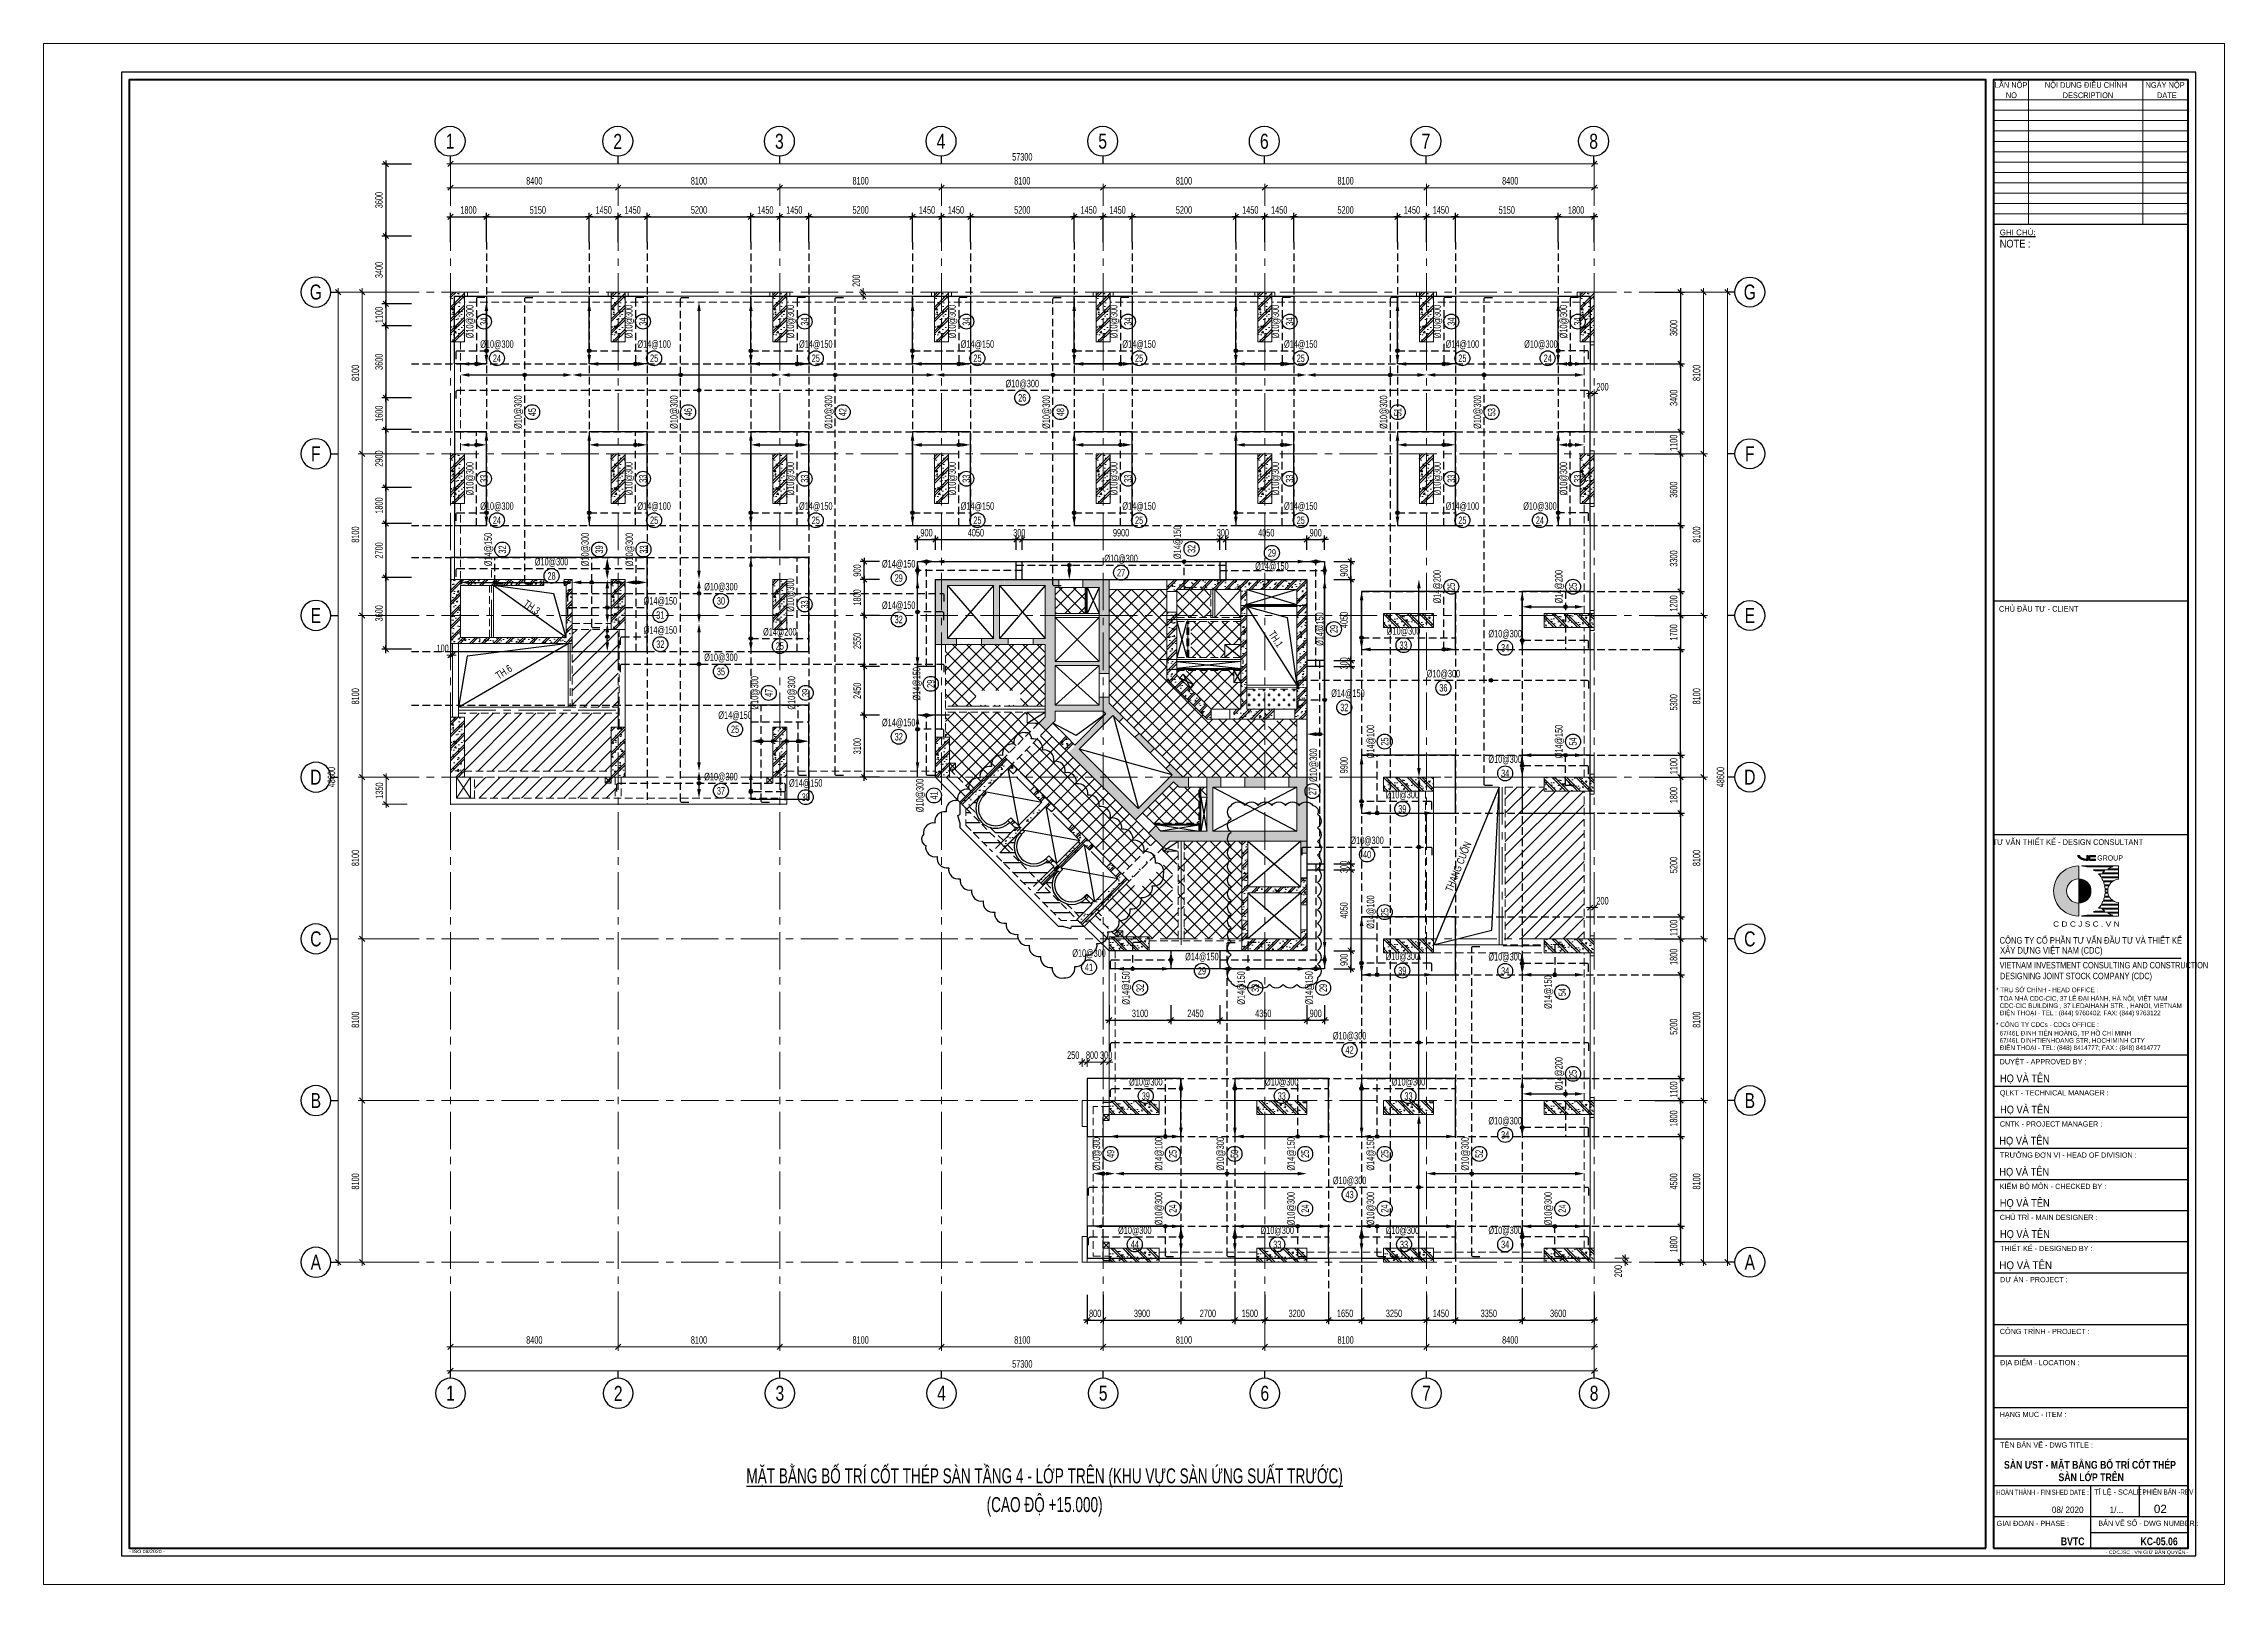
# Model space of a CAD drawing. Extents: x 475529 to 721982, y 1293854 to 1371032.
# Drawn here: x 612711 to 721982, y 1293854 to 1371032 of the extents above; entities that cross this region are included whole.
import ezdxf
from ezdxf.enums import TextEntityAlignment as Align

# ---------------------------------------------------------------- set-up
doc = ezdxf.new("R2010")
doc.units = 0
doc.header["$LTSCALE"] = 1500
doc.header["$MEASUREMENT"] = 0
doc.linetypes.add('CENTER', pattern=[2, 1.25, -0.25, 0.25, -0.25])
doc.linetypes.add('HIDDEN', pattern=[0.375, 0.25, -0.125])
doc.layers.get('Defpoints').update_dxf_attribs({"lineweight": 9})
for name, color, linetype, lineweight in [('02.CDC.DIM', 1, 'Continuous', 20), ('CDC -TEXT KHUNG', 7, 'Continuous', 15), ('CDC- COT', 3, 'Continuous', 0), ('CDC- DAM', 3, 'Continuous', 5), ('CDC- TRUC', 5, 'CENTER', 15), ('CDC-LKT', 2, 'CENTER', 15), ('Dim', 8, 'Continuous', 15)]:
    doc.layers.add(name, color=color, linetype=linetype, lineweight=lineweight)
for name, color, linetype in [('CDC-KHUNGTEN', 9, 'Continuous'), ('CDC.02.DIM', 1, 'Continuous'), ('CDC.06.TEXT', 2, 'Continuous'), ('CHI', 1, 'Continuous'), ('HACH', 8, 'Continuous'), ('KCS_CHI', 1, 'Continuous'), ('KCS_DIM', 1, 'Continuous'), ('KCS_HATCH', 253, 'Continuous'), ('KCS_HIDDEN', 8, 'HIDDEN'), ('KCS_STEEL_TOP', 4, 'HIDDEN'), ('KCS_TEXT', 2, 'Continuous'), ('KCS_TEXT_SOTHEP', 2, 'Continuous'), ('KCS_TEXT_TEN COT', 3, 'Continuous'), ('KCS_TEXT_THEP', 2, 'Continuous'), ('THEP HINH', 3, 'Continuous')]:
    doc.layers.add(name, color=color, linetype=linetype)
doc.layers.add('KCS_Change 13.08.2018', color=242, linetype='Continuous', plot=False)
doc.layers.add('KCS_KHONG_IN', color=87, linetype='Continuous', plot=False)
doc.styles.add('ARIAL', font='arial.ttf')
doc.styles.add('Arial_4', font='arial.ttf', dxfattribs={"width": 0.75, "height": 3})
doc.styles.add('Arial_B_3', font='arialbd.ttf', dxfattribs={"width": 0.75, "height": 3})
doc.styles.add('BIGTEXT', font='', dxfattribs={"width": 0.8, "height": 1000})
doc.styles.add('KCS_SMTEXT', font='arial.ttf', dxfattribs={"width": 0.7})
doc.styles.add('KT CDC', font='arial.ttf', dxfattribs={"width": 0.85, "height": 200})
doc.styles.add('VN simplex', font='arial.ttf', dxfattribs={"width": 0.7})
doc.styles.get('BIGTEXT').set_extended_font_data('.VnArialH')
doc.dimstyles.new('DIM A1 1-150 (Time City)', dxfattribs={"dimtxt": 375, "dimasz": 1.25, "dimexe": 200, "dimexo": 0, "dimgap": 150, "dimtad": 1, "dimdec": 0, "dimzin": 13, "dimdsep": 46, "dimtxsty": 'VN simplex', "dimblk1": 'D', "dimblk2": 'D', "dimsah": 1, "dimcen": 0, "dimdle": 50, "dimclrd": 1, "dimclre": 1, "dimclrt": 2, "dimadec": 0, "dimazin": 0, "dimtfac": 1, "dimtdec": 0, "dimtix": 1, "dimtmove": 2, "dimatfit": 3, "dimldrblk": 'D', "dimfxl": 1, "dimtolj": 1, "dimtzin": 13, "dimarcsym": 0})
pattern_1 = [(45, (-207129.37, 268133.44), (-353.5534, 353.5534), [])]
pattern_2 = [(50, (-164922, -595278.5), (717.2602, -62.7521), [75, -825]), (355, (-164922, -595278.5), (-138.7513, 752.1921), [60, -660]), (100.4514, (-164862.2, -595283.7), (578.5094, 689.4395), [63.7402, -701.1421]), (46.1842, (-164922, -595078.5), (1067.241, -165.519), [112.5, -1237.5]), (96.6356, (-164833.1, -595092.3), (934.6627, 974.118), [95.6103, -1051.713]), (351.1842, (-164922, -595078.5), (934.662, 974.1186), [90, -990]), (21, (-164822, -595128.5), (596.90705, -402.6189), [75, -825]), (326, (-164822, -595128.5), (243.3153, 725.15), [60, -660]), (71.4514, (-164772.26, -595162.05), (840.2226, 322.5305), [63.7402, -701.1421]), (37.5, (-164922, -595278.5), (12.15986, 332.89385), [0, -652, 0, -670, 0, -662.5]), (7.5, (-164922, -595278.5), (263.06954, 394.4117), [0, -382, 0, -637, 0, -252.5]), (327.5, (-165145, -595278.5), (533.82244, -22.55487), [0, -250, 0, -780, 0, -1035]), (317.5, (-165245, -595278.5), (583.18617, 100.105), [0, -325, 0, -518, 0, -735]), (45, (-164922, -595278.5), (-300.5204, 300.5204), []), (45, (-164922, -595156), (-300.5204, 300.5204), [])]
pattern_3 = [(50, (-50871.1, -527186.5), (717.2602, -62.7521), [75, -825]), (355, (-50871.1, -527186.5), (-138.7513, 752.1921), [60, -660]), (100.4514, (-50811.3, -527191.7), (578.5094, 689.4395), [63.7402, -701.1421]), (46.1842, (-50871.1, -526986.5), (1067.241, -165.519), [112.5, -1237.5]), (96.6356, (-50782.2, -527000.3), (934.6627, 974.118), [95.6103, -1051.713]), (351.1842, (-50871.1, -526986.5), (934.662, 974.1186), [90, -990]), (21, (-50771.1, -527036.5), (596.907, -402.6189), [75, -825]), (326, (-50771.1, -527036.5), (243.3153, 725.15), [60, -660]), (71.4514, (-50721.35, -527070.05), (840.2226, 322.5305), [63.7402, -701.1421]), (37.5, (-50871.1, -527186.5), (12.15986, 332.89385), [0, -652, 0, -670, 0, -662.5]), (7.5, (-50871.1, -527186.5), (263.06954, 394.4117), [0, -382, 0, -637, 0, -252.5]), (327.5, (-51094.1, -527186.5), (533.82244, -22.55487), [0, -250, 0, -780, 0, -1035]), (317.5, (-51194.1, -527186.5), (583.1862, 100.105), [0, -325, 0, -518, 0, -735]), (45, (-50871.1, -527186.5), (-300.5204, 300.5204), []), (45, (-50871.1, -527064), (-300.5204, 300.5204), [])]
pattern_4 = [(45, (-28948.7, -1500091.45), (-353.55339, 353.55339), []), (135, (-28948.7, -1500091.45), (-353.55339, -353.55339), [])]
pattern_5 = [(45, (-207129.37, 168841.7), (-353.5534, 353.5534), []), (135, (-207129.37, 168841.7), (-353.5534, -353.5534), [])]
pattern_6 = [(180, (-28948.7, -1309989.05), (-3e-14, -500), [])]

msp = doc.modelspace()

# ---------------------------------------------------------------- texts
at = {"layer": 'CDC -TEXT KHUNG', "color": 7, "style": 'Arial_B_3', "width": 0.8}
for s, p in [('SÀN ƯST - MẶT BẰNG BỐ TRÍ CỐT THÉP', (715246.8, 1299646.5, 0)), (' SÀN LỚP TRÊN', (715246.8, 1299024.7, 0))]:
    msp.add_text(s, height=389.791, dxfattribs=at).set_placement(p, align=Align.CENTER)
msp.add_text('KC-05.06', height=389.79, dxfattribs=at).set_placement((719643.4, 1295812.8, 0), align=Align.RIGHT)
at = {"layer": 'KCS_TEXT_SOTHEP', "style": 'KCS_SMTEXT', "width": 0.7}
for s, p in [('34', (634775.7, 1357109.2)), ('34', (642742.7, 1357109.2)), ('34', (650842.7, 1357109.2)), ('34', (658942.7, 1357109.2)), ('34', (667042.7, 1357109.2)), ('34', (675142.7, 1357109.2)), ('34', (683242.7, 1357109.2)), ('34', (689578.8, 1357109.2)), ('45', (637189.8, 1352572.1)), ('46', (645006.3, 1352572.1)), ('42', (652749.7, 1352572.1)), ('48', (663659.9, 1352572.1)), ('51', (680561.3, 1352572.1)), ('53', (685265, 1352572.1)), ('33', (634775.7, 1349239)), ('33', (642742.7, 1349239)), ('33', (650842.7, 1349239.3)), ('33', (658942.7, 1349239.3)), ('33', (667042.7, 1349239.3)), ('33', (675142.7, 1349239.3)), ('33', (683242.7, 1349239.3)), ('33', (689578.8, 1349239)), ('32', (635694.5, 1345691.6)), ('39', (640549.8, 1345691.6)), ('33', (642768.8, 1345691.6)), ('32', (670228.5, 1345723.1)), ('33', (650842.7, 1342939.3)), ('25', (683242.7, 1343827.5)), ('25', (689343.5, 1343827.5)), ('29', (677362.5, 1341706.2)), ('47', (649046.1, 1338510.9)), ('39', (650897.1, 1338510.9)), ('29', (657164.2, 1338963.2)), ('25', (679907.5, 1336071.9)), ('54', (689343.5, 1336071.9)), ('41', (657324.8, 1333371.2)), ('27', (676290.7, 1333590)), ('25', (679907.5, 1327527.5)), ('32', (667653.1, 1323729.2)), ('32', (673424.8, 1323729.2)), ('29', (676824.8, 1323730.6)), ('54', (688804.4, 1323518.8)), ('25', (689343.5, 1319427.5)), ('49', (666174.8, 1315418.8)), ('25', (669291.6, 1315418.8)), ('50', (672382.1, 1315418.8)), ('25', (675923.4, 1315418.8)), ('25', (679907.5, 1315418.8)), ('52', (684644.4, 1315418.8)), ('24', (669291.6, 1312674.1)), ('24', (675923.4, 1312674.1)), ('24', (679907.5, 1312674.1)), ('24', (688804.4, 1312674.1))]:
    msp.add_text(s, height=375, rotation=90, dxfattribs=at).set_placement(p, align=Align.MIDDLE_CENTER)
for s, p in [('24', (635426, 1355271.8)), ('25', (643301.3, 1355271.8)), ('25', (651401.3, 1355271.8)), ('25', (659501.3, 1355271.8)), ('25', (667601.3, 1355271.8)), ('25', (675701.3, 1355271.8)), ('25', (683801.3, 1355271.8)), ('24', (688075.1, 1355271.8)), ('26', (661749.8, 1353292.9)), ('24', (635426, 1347157.7)), ('25', (643301.3, 1347157.7)), ('25', (651401.3, 1347157.7)), ('25', (659501.3, 1347157.7)), ('25', (667601.3, 1347157.7)), ('25', (675701.3, 1347157.7)), ('25', (683801.3, 1347157.7)), ('24', (687686.8, 1347157.7)), ('29', (674255.3, 1345523.4)), ('28', (638162.3, 1344368)), ('29', (655556.4, 1344264.1)), ('27', (666699.8, 1344530.8)), ('30', (646649.7, 1343117.4)), ('31', (643613.4, 1342407.3)), ('32', (655556.4, 1342189)), ('32', (643613.4, 1340948.6)), ('25', (649599.8, 1340857.7)), ('33', (680853, 1340900)), ('34', (685943.7, 1340766.9)), ('35', (646649.7, 1339580.8)), ('36', (682849.8, 1338764.1)), ('32', (677883.6, 1337781.1)), ('25', (647356.5, 1336684.8)), ('32', (655556.4, 1336312.6)), ('34', (685943.7, 1334479.3)), ('37', (646649.7, 1333605.2)), ('38', (650897.6, 1333286.3)), ('39', (680789, 1332700)), ('40', (679024.8, 1330414)), ('41', (665093.7, 1324764.2)), ('29', (670748.7, 1324588.9)), ('39', (680789, 1324600)), ('34', (685943.7, 1324579.3)), ('42', (678149.8, 1320623.3)), ('39', (667938.3, 1318314.3)), ('33', (674749.8, 1318314.3)), ('33', (681099.8, 1318314.3)), ('34', (685943.7, 1316366.9)), ('43', (678149.8, 1313375.9)), ('44', (667387.3, 1310881)), ('33', (674525.9, 1310881)), ('33', (680875.9, 1310881)), ('34', (685943.7, 1310881))]:
    msp.add_text(s, height=375, dxfattribs=at).set_placement(p, align=Align.MIDDLE_CENTER)
at = {"layer": 'KCS_TEXT_TEN COT', "color": 6, "style": 'KCS_SMTEXT', "width": 0.65}
for s, p in [('%%UMẶT BẰNG BỐ TRÍ CỐT THÉP SÀN TẦNG 4 - LỚP TRÊN (KHU VỰC SÀN ỨNG SUẤT TRƯỚC)', (662868, 1298915.5)), ('(CAO ĐỘ +15.000)', (662868, 1297476.5))]:
    msp.add_text(s, height=750, dxfattribs=at).set_placement(p, align=Align.CENTER)
at = {"layer": 'KCS_TEXT_THEP', "style": 'KCS_SMTEXT', "width": 0.7}
for s, p in [('%%C10@300', (634250.7, 1357109.2)), ('%%C10@300', (642217.7, 1357109.2)), ('%%C10@300', (650317.7, 1357109.2)), ('%%C10@300', (658417.7, 1357109.2)), ('%%C10@300', (666517.7, 1357109.2)), ('%%C10@300', (674617.7, 1357109.2)), ('%%C10@300', (682717.7, 1357109.2)), ('%%C10@300', (689053.8, 1357109.2)), ('%%C10@300', (636664.8, 1352572.1)), ('%%C10@300', (644481.3, 1352572.1)), ('%%C10@300', (652224.7, 1352572.1)), ('%%C10@300', (663134.9, 1352572.1)), ('%%C10@300', (680036.3, 1352572.1)), ('%%C10@300', (684740, 1352572.1)), ('%%C10@300', (634250.7, 1349239)), ('%%C10@300', (642217.7, 1349239)), ('%%C10@300', (650317.7, 1349239.3)), ('%%C10@300', (658417.7, 1349239.3)), ('%%C10@300', (666517.7, 1349239.3)), ('%%C10@300', (674617.7, 1349239.3)), ('%%C10@300', (682717.7, 1349239.3)), ('%%C10@300', (689053.8, 1349239)), ('%%C14@150', (635169.5, 1345691.6)), ('%%C10@300', (640024.8, 1345691.6)), ('%%C10@300', (642243.8, 1345691.6)), ('%%C14@150', (669703.5, 1346048.9)), ('%%C10@300', (650317.7, 1343408.7)), ('%%C14@200', (682717.7, 1343827.5)), ('%%C14@200', (688818.5, 1343827.5)), ('%%C14@150', (676837.5, 1341706.2)), ('%%C14@150', (656639.2, 1338963.2)), ('%%C10@300', (648521.1, 1338510.9)), ('%%C10@300', (650372.1, 1338510.9)), ('%%C14@100', (679382.5, 1336071.9)), ('%%C14@150', (688818.5, 1336071.9)), ('%%C10@300', (676515.7, 1334889.1)), ('%%C10@300', (656799.8, 1333371.2)), ('%%C14@100', (679382.5, 1327527.5)), ('%%C14@150', (667128.1, 1323729.2)), ('%%C14@150', (672899.8, 1323729.2)), ('%%C14@150', (676299.8, 1323731.9)), ('%%C14@150', (688279.4, 1323518.8)), ('%%C14@200', (688818.5, 1319427.5)), ('%%C10@300', (665649.8, 1315418.8)), ('%%C14@100', (668766.6, 1315418.8)), ('%%C10@300', (671857.1, 1315418.8)), ('%%C14@150', (675398.4, 1315418.8)), ('%%C14@150', (679382.5, 1315418.8)), ('%%C10@300', (684119.4, 1315418.8)), ('%%C10@300', (668766.6, 1312674.1)), ('%%C10@300', (675398.4, 1312674.1)), ('%%C10@300', (679382.5, 1312674.1)), ('%%C10@300', (688279.4, 1312674.1))]:
    msp.add_text(s, height=375, rotation=90, dxfattribs=at).set_placement(p, align=Align.CENTER)
for s, p in [('%%C10@300', (635426, 1355796.8)), ('%%C14@100', (643301.3, 1355796.8)), ('%%C14@150', (651401.3, 1355796.8)), ('%%C14@150', (659501.3, 1355796.8)), ('%%C14@150', (667601.3, 1355796.8)), ('%%C14@150', (675701.3, 1355796.8)), ('%%C14@100', (683801.3, 1355796.8)), ('%%C10@300', (687734.6, 1355796.8)), ('%%C10@300', (661749.8, 1353817.9)), ('%%C10@300', (635426, 1347682.7)), ('%%C14@100', (643301.3, 1347682.7)), ('%%C14@150', (651401.3, 1347682.7)), ('%%C14@150', (659501.3, 1347682.7)), ('%%C14@150', (667601.3, 1347682.7)), ('%%C14@150', (675701.3, 1347682.7)), ('%%C14@100', (683801.3, 1347682.7)), ('%%C10@300', (687688.1, 1347682.7)), ('%%C10@300', (638162.3, 1344893)), ('%%C14@150', (655556.4, 1344789.1)), ('%%C10@300', (666699.8, 1345055.8)), ('%%C14@150', (674255.3, 1344672.6)), ('%%C14@150', (643613.4, 1342932.3)), ('%%C10@300', (646649.7, 1343642.4)), ('%%C14@150', (655556.4, 1342714)), ('%%C14@150', (643613.4, 1341473.6)), ('%%C14@200', (649599.8, 1341382.7)), ('%%C10@300', (680853, 1341425)), ('%%C10@300', (685943.7, 1341291.9)), ('%%C10@300', (646649.7, 1340105.8)), ('%%C10@300', (682849.8, 1339289.1)), ('%%C14@150', (678065.1, 1338306.1)), ('%%C14@150', (647356.5, 1337209.8)), ('%%C14@150', (655556.4, 1336837.6)), ('%%C10@300', (685943.7, 1335004.3)), ('%%C10@300', (646649.7, 1334130.2)), ('%%C14@150', (650897.6, 1333811.3)), ('%%C10@300', (680789, 1333225)), ('%%C10@300', (679024.8, 1330939)), ('%%C10@300', (665093.7, 1325289.2)), ('%%C14@150', (670748.7, 1325113.9)), ('%%C10@300', (680789, 1325125)), ('%%C10@300', (685943.7, 1325104.3)), ('%%C10@300', (678149.8, 1321148.3)), ('%%C10@300', (667939.5, 1318839.3)), ('%%C10@300', (674749.8, 1318839.3)), ('%%C10@300', (681099.8, 1318839.3)), ('%%C10@300', (685943.7, 1316891.9)), ('%%C10@300', (678149.8, 1313900.9)), ('%%C10@300', (667387.3, 1311406)), ('%%C10@300', (674525.9, 1311406)), ('%%C10@300', (680796.6, 1311406)), ('%%C10@300', (685943.7, 1311406))]:
    msp.add_text(s, height=375, dxfattribs=at).set_placement(p, align=Align.CENTER)

# ---------------------------------------------------------------- blocks, each defined once
blk = doc.blocks.new('D')
at = {"color": 8}
blk.add_line((150, 0), (-150, 0), dxfattribs=at)
at = {"color": 3}
blk.add_line((106, 106), (-106, -106), dxfattribs=at)
blk = doc.blocks.new('*D230')
at = {"layer": 'Defpoints', "color": 0, "ltscale": 0.5, "transparency": 16777216}
for p in [(8400, 53828), (0, 53024), (8400, 53024)]:
    blk.add_point(p, dxfattribs=at)
at = {"layer": 'Dim', "color": 1, "lineweight": -2, "ltscale": 0.5, "transparency": 16777216}
for p, q in [((0, 53024), (0, 54028)), ((1, 53828), (8399, 53828)), ((8400, 53024), (8400, 54028))]:
    blk.add_line(p, q, dxfattribs=at)
at = {"layer": 'Dim', "color": 1, "lineweight": -2, "ltscale": 0.5, "transparency": 16777216, "xscale": 1.25, "yscale": 1.25, "zscale": 1.25, "rotation": 180}
blk.add_blockref('D', (0, 53828), dxfattribs=at)
at = {"layer": 'Dim', "color": 1, "lineweight": -2, "ltscale": 0.5, "transparency": 16777216, "xscale": 1.25, "yscale": 1.25, "zscale": 1.25}
blk.add_blockref('D', (8400, 53828), dxfattribs=at)
at = {"layer": 'Dim', "color": 2, "ltscale": 0.5, "transparency": 16777216, "insert": (4200, 54169), "char_height": 375, "attachment_point": 5, "style": 'VN simplex'}
blk.add_mtext('\\A1;8400', dxfattribs=at)
blk = doc.blocks.new('*D231')
at = {"layer": 'Defpoints', "color": 0, "ltscale": 0.5, "transparency": 16777216}
for p in [(16500, 53828), (8400, 53024), (16500, 53024)]:
    blk.add_point(p, dxfattribs=at)
at = {"layer": 'Dim', "color": 1, "lineweight": -2, "ltscale": 0.5, "transparency": 16777216}
for p, q in [((8400, 53024), (8400, 54028)), ((8401, 53828), (16499, 53828)), ((16500, 53024), (16500, 54028))]:
    blk.add_line(p, q, dxfattribs=at)
at = {"layer": 'Dim', "color": 1, "lineweight": -2, "ltscale": 0.5, "transparency": 16777216, "xscale": 1.25, "yscale": 1.25, "zscale": 1.25, "rotation": 180}
blk.add_blockref('D', (8400, 53828), dxfattribs=at)
at = {"layer": 'Dim', "color": 1, "lineweight": -2, "ltscale": 0.5, "transparency": 16777216, "xscale": 1.25, "yscale": 1.25, "zscale": 1.25}
blk.add_blockref('D', (16500, 53828), dxfattribs=at)
at = {"layer": 'Dim', "color": 2, "ltscale": 0.5, "transparency": 16777216, "insert": (12450, 54169), "char_height": 375, "attachment_point": 5, "style": 'VN simplex'}
blk.add_mtext('\\A1;8100', dxfattribs=at)
blk = doc.blocks.new('*D232')
at = {"layer": 'Defpoints', "color": 0, "ltscale": 0.5, "transparency": 16777216}
for p in [(24600, 53828), (16500, 53024), (24600, 53024)]:
    blk.add_point(p, dxfattribs=at)
at = {"layer": 'Dim', "color": 1, "lineweight": -2, "ltscale": 0.5, "transparency": 16777216}
for p, q in [((16500, 53024), (16500, 54028)), ((16501, 53828), (24599, 53828)), ((24600, 53024), (24600, 54028))]:
    blk.add_line(p, q, dxfattribs=at)
at = {"layer": 'Dim', "color": 1, "lineweight": -2, "ltscale": 0.5, "transparency": 16777216, "xscale": 1.25, "yscale": 1.25, "zscale": 1.25, "rotation": 180}
blk.add_blockref('D', (16500, 53828), dxfattribs=at)
at = {"layer": 'Dim', "color": 1, "lineweight": -2, "ltscale": 0.5, "transparency": 16777216, "xscale": 1.25, "yscale": 1.25, "zscale": 1.25}
blk.add_blockref('D', (24600, 53828), dxfattribs=at)
at = {"layer": 'Dim', "color": 2, "ltscale": 0.5, "transparency": 16777216, "insert": (20550, 54169), "char_height": 375, "attachment_point": 5, "style": 'VN simplex'}
blk.add_mtext('\\A1;8100', dxfattribs=at)
blk = doc.blocks.new('*D233')
at = {"layer": 'Defpoints', "color": 0, "ltscale": 0.5, "transparency": 16777216}
for p in [(32700, 53828), (24600, 53024), (32700, 53024)]:
    blk.add_point(p, dxfattribs=at)
at = {"layer": 'Dim', "color": 1, "lineweight": -2, "ltscale": 0.5, "transparency": 16777216}
for p, q in [((24600, 53024), (24600, 54028)), ((24601, 53828), (32699, 53828)), ((32700, 53024), (32700, 54028))]:
    blk.add_line(p, q, dxfattribs=at)
at = {"layer": 'Dim', "color": 1, "lineweight": -2, "ltscale": 0.5, "transparency": 16777216, "xscale": 1.25, "yscale": 1.25, "zscale": 1.25, "rotation": 180}
blk.add_blockref('D', (24600, 53828), dxfattribs=at)
at = {"layer": 'Dim', "color": 1, "lineweight": -2, "ltscale": 0.5, "transparency": 16777216, "xscale": 1.25, "yscale": 1.25, "zscale": 1.25}
blk.add_blockref('D', (32700, 53828), dxfattribs=at)
at = {"layer": 'Dim', "color": 2, "ltscale": 0.5, "transparency": 16777216, "insert": (28650, 54169), "char_height": 375, "attachment_point": 5, "style": 'VN simplex'}
blk.add_mtext('\\A1;8100', dxfattribs=at)
blk = doc.blocks.new('*D234')
at = {"layer": 'Defpoints', "color": 0, "ltscale": 0.5, "transparency": 16777216}
for p in [(40800, 53828), (32700, 53024), (40800, 53024)]:
    blk.add_point(p, dxfattribs=at)
at = {"layer": 'Dim', "color": 1, "lineweight": -2, "ltscale": 0.5, "transparency": 16777216}
for p, q in [((32700, 53024), (32700, 54028)), ((32701, 53828), (40799, 53828)), ((40800, 53024), (40800, 54028))]:
    blk.add_line(p, q, dxfattribs=at)
at = {"layer": 'Dim', "color": 1, "lineweight": -2, "ltscale": 0.5, "transparency": 16777216, "xscale": 1.25, "yscale": 1.25, "zscale": 1.25, "rotation": 180}
blk.add_blockref('D', (32700, 53828), dxfattribs=at)
at = {"layer": 'Dim', "color": 1, "lineweight": -2, "ltscale": 0.5, "transparency": 16777216, "xscale": 1.25, "yscale": 1.25, "zscale": 1.25}
blk.add_blockref('D', (40800, 53828), dxfattribs=at)
at = {"layer": 'Dim', "color": 2, "ltscale": 0.5, "transparency": 16777216, "insert": (36750, 54169), "char_height": 375, "attachment_point": 5, "style": 'VN simplex'}
blk.add_mtext('\\A1;8100', dxfattribs=at)
blk = doc.blocks.new('*D235')
at = {"layer": 'Defpoints', "color": 0, "ltscale": 0.5, "transparency": 16777216}
for p in [(48900, 53828), (40800, 53024), (48900, 53024)]:
    blk.add_point(p, dxfattribs=at)
at = {"layer": 'Dim', "color": 1, "lineweight": -2, "ltscale": 0.5, "transparency": 16777216}
for p, q in [((40800, 53024), (40800, 54028)), ((40801, 53828), (48899, 53828)), ((48900, 53024), (48900, 54028))]:
    blk.add_line(p, q, dxfattribs=at)
at = {"layer": 'Dim', "color": 1, "lineweight": -2, "ltscale": 0.5, "transparency": 16777216, "xscale": 1.25, "yscale": 1.25, "zscale": 1.25, "rotation": 180}
blk.add_blockref('D', (40800, 53828), dxfattribs=at)
at = {"layer": 'Dim', "color": 1, "lineweight": -2, "ltscale": 0.5, "transparency": 16777216, "xscale": 1.25, "yscale": 1.25, "zscale": 1.25}
blk.add_blockref('D', (48900, 53828), dxfattribs=at)
at = {"layer": 'Dim', "color": 2, "ltscale": 0.5, "transparency": 16777216, "insert": (44850, 54169), "char_height": 375, "attachment_point": 5, "style": 'VN simplex'}
blk.add_mtext('\\A1;8100', dxfattribs=at)
blk = doc.blocks.new('*D236')
at = {"layer": 'Defpoints', "color": 0, "ltscale": 0.5, "transparency": 16777216}
for p in [(57300, 53828), (48900, 53024), (57300, 53024)]:
    blk.add_point(p, dxfattribs=at)
at = {"layer": 'Dim', "color": 1, "lineweight": -2, "ltscale": 0.5, "transparency": 16777216}
for p, q in [((48900, 53024), (48900, 54028)), ((48901, 53828), (57299, 53828)), ((57300, 53024), (57300, 54028))]:
    blk.add_line(p, q, dxfattribs=at)
at = {"layer": 'Dim', "color": 1, "lineweight": -2, "ltscale": 0.5, "transparency": 16777216, "xscale": 1.25, "yscale": 1.25, "zscale": 1.25, "rotation": 180}
blk.add_blockref('D', (48900, 53828), dxfattribs=at)
at = {"layer": 'Dim', "color": 1, "lineweight": -2, "ltscale": 0.5, "transparency": 16777216, "xscale": 1.25, "yscale": 1.25, "zscale": 1.25}
blk.add_blockref('D', (57300, 53828), dxfattribs=at)
at = {"layer": 'Dim', "color": 2, "ltscale": 0.5, "transparency": 16777216, "insert": (53100, 54169), "char_height": 375, "attachment_point": 5, "style": 'VN simplex'}
blk.add_mtext('\\A1;8400', dxfattribs=at)
blk = doc.blocks.new('*D237')
at = {"layer": 'Defpoints', "color": 0, "ltscale": 0.5, "transparency": 16777216}
for p in [(61803, 48600), (61803, 40500), (62778, 40500)]:
    blk.add_point(p, dxfattribs=at)
at = {"layer": 'Dim', "color": 1, "lineweight": -2, "ltscale": 0.5, "transparency": 16777216}
for p, q in [((61803, 48600), (62978, 48600)), ((62778, 48599), (62778, 40501)), ((61803, 40500), (62978, 40500))]:
    blk.add_line(p, q, dxfattribs=at)
at = {"layer": 'Dim', "color": 1, "lineweight": -2, "ltscale": 0.5, "transparency": 16777216, "xscale": 1.25, "yscale": 1.25, "zscale": 1.25}
for p, rotation in [((62778, 48600), 90), ((62778, 40500), 270)]:
    blk.add_blockref('D', p, dxfattribs=dict(at, rotation=rotation))
at = {"layer": 'Dim', "color": 2, "ltscale": 0.5, "transparency": 16777216, "insert": (62437, 44550), "char_height": 375, "attachment_point": 5, "rotation": 90, "style": 'VN simplex'}
blk.add_mtext('\\A1;8100', dxfattribs=at)
blk = doc.blocks.new('*D238')
at = {"layer": 'Defpoints', "color": 0, "ltscale": 0.5, "transparency": 16777216}
for p in [(61803, 40500), (61803, 32400), (62778, 32400)]:
    blk.add_point(p, dxfattribs=at)
at = {"layer": 'Dim', "color": 1, "lineweight": -2, "ltscale": 0.5, "transparency": 16777216}
for p, q in [((61803, 40500), (62978, 40500)), ((62778, 40499), (62778, 32401)), ((61803, 32400), (62978, 32400))]:
    blk.add_line(p, q, dxfattribs=at)
at = {"layer": 'Dim', "color": 1, "lineweight": -2, "ltscale": 0.5, "transparency": 16777216, "xscale": 1.25, "yscale": 1.25, "zscale": 1.25}
for p, rotation in [((62778, 40500), 90), ((62778, 32400), 270)]:
    blk.add_blockref('D', p, dxfattribs=dict(at, rotation=rotation))
at = {"layer": 'Dim', "color": 2, "ltscale": 0.5, "transparency": 16777216, "insert": (62437, 36450), "char_height": 375, "attachment_point": 5, "rotation": 90, "style": 'VN simplex'}
blk.add_mtext('\\A1;8100', dxfattribs=at)
blk = doc.blocks.new('*D239')
at = {"layer": 'Defpoints', "color": 0, "ltscale": 0.5, "transparency": 16777216}
for p in [(61803, 32400), (61803, 24300), (62778, 24300)]:
    blk.add_point(p, dxfattribs=at)
at = {"layer": 'Dim', "color": 1, "lineweight": -2, "ltscale": 0.5, "transparency": 16777216}
for p, q in [((61803, 32400), (62978, 32400)), ((62778, 32399), (62778, 24301)), ((61803, 24300), (62978, 24300))]:
    blk.add_line(p, q, dxfattribs=at)
at = {"layer": 'Dim', "color": 1, "lineweight": -2, "ltscale": 0.5, "transparency": 16777216, "xscale": 1.25, "yscale": 1.25, "zscale": 1.25}
for p, rotation in [((62778, 32400), 90), ((62778, 24300), 270)]:
    blk.add_blockref('D', p, dxfattribs=dict(at, rotation=rotation))
at = {"layer": 'Dim', "color": 2, "ltscale": 0.5, "transparency": 16777216, "insert": (62437, 28350), "char_height": 375, "attachment_point": 5, "rotation": 90, "style": 'VN simplex'}
blk.add_mtext('\\A1;8100', dxfattribs=at)
blk = doc.blocks.new('*D240')
at = {"layer": 'Defpoints', "color": 0, "ltscale": 0.5, "transparency": 16777216}
for p in [(61803, 24300), (61803, 16200), (62778, 16200)]:
    blk.add_point(p, dxfattribs=at)
at = {"layer": 'Dim', "color": 1, "lineweight": -2, "ltscale": 0.5, "transparency": 16777216}
for p, q in [((61803, 24300), (62978, 24300)), ((62778, 24299), (62778, 16201)), ((61803, 16200), (62978, 16200))]:
    blk.add_line(p, q, dxfattribs=at)
at = {"layer": 'Dim', "color": 1, "lineweight": -2, "ltscale": 0.5, "transparency": 16777216, "xscale": 1.25, "yscale": 1.25, "zscale": 1.25}
for p, rotation in [((62778, 24300), 90), ((62778, 16200), 270)]:
    blk.add_blockref('D', p, dxfattribs=dict(at, rotation=rotation))
at = {"layer": 'Dim', "color": 2, "ltscale": 0.5, "transparency": 16777216, "insert": (62437, 20250), "char_height": 375, "attachment_point": 5, "rotation": 90, "style": 'VN simplex'}
blk.add_mtext('\\A1;8100', dxfattribs=at)
blk = doc.blocks.new('*D241')
at = {"layer": 'Defpoints', "color": 0, "ltscale": 0.5, "transparency": 16777216}
for p in [(61803, 16200), (61803, 8100), (62778, 8100)]:
    blk.add_point(p, dxfattribs=at)
at = {"layer": 'Dim', "color": 1, "lineweight": -2, "ltscale": 0.5, "transparency": 16777216}
for p, q in [((61803, 16200), (62978, 16200)), ((62778, 16199), (62778, 8101)), ((61803, 8100), (62978, 8100))]:
    blk.add_line(p, q, dxfattribs=at)
at = {"layer": 'Dim', "color": 1, "lineweight": -2, "ltscale": 0.5, "transparency": 16777216, "xscale": 1.25, "yscale": 1.25, "zscale": 1.25}
for p, rotation in [((62778, 16200), 90), ((62778, 8100), 270)]:
    blk.add_blockref('D', p, dxfattribs=dict(at, rotation=rotation))
at = {"layer": 'Dim', "color": 2, "ltscale": 0.5, "transparency": 16777216, "insert": (62437, 12150), "char_height": 375, "attachment_point": 5, "rotation": 90, "style": 'VN simplex'}
blk.add_mtext('\\A1;8100', dxfattribs=at)
blk = doc.blocks.new('*D242')
at = {"layer": 'Defpoints', "color": 0, "ltscale": 0.5, "transparency": 16777216}
for p in [(61803, 8100), (61583, 0), (62778, 0)]:
    blk.add_point(p, dxfattribs=at)
at = {"layer": 'Dim', "color": 1, "lineweight": -2, "ltscale": 0.5, "transparency": 16777216}
for p, q in [((61803, 8100), (62978, 8100)), ((62778, 8099), (62778, 1)), ((61583, 0), (62978, 0))]:
    blk.add_line(p, q, dxfattribs=at)
at = {"layer": 'Dim', "color": 1, "lineweight": -2, "ltscale": 0.5, "transparency": 16777216, "xscale": 1.25, "yscale": 1.25, "zscale": 1.25}
for p, rotation in [((62778, 8100), 90), ((62778, 0), 270)]:
    blk.add_blockref('D', p, dxfattribs=dict(at, rotation=rotation))
at = {"layer": 'Dim', "color": 2, "ltscale": 0.5, "transparency": 16777216, "insert": (62437, 4050), "char_height": 375, "attachment_point": 5, "rotation": 90, "style": 'VN simplex'}
blk.add_mtext('\\A1;8100', dxfattribs=at)
blk = doc.blocks.new('*D243')
at = {"layer": 'Defpoints', "color": 0, "ltscale": 0.5, "transparency": 16777216}
for p in [(0, -3337), (8400, -3337), (8400, -4237)]:
    blk.add_point(p, dxfattribs=at)
at = {"layer": 'Dim', "color": 1, "lineweight": -2, "ltscale": 0.5, "transparency": 16777216}
for p, q in [((0, -3337), (0, -4437)), ((1, -4237), (8399, -4237)), ((8400, -3337), (8400, -4437))]:
    blk.add_line(p, q, dxfattribs=at)
at = {"layer": 'Dim', "color": 1, "lineweight": -2, "ltscale": 0.5, "transparency": 16777216, "xscale": 1.25, "yscale": 1.25, "zscale": 1.25, "rotation": 180}
blk.add_blockref('D', (0, -4237), dxfattribs=at)
at = {"layer": 'Dim', "color": 1, "lineweight": -2, "ltscale": 0.5, "transparency": 16777216, "xscale": 1.25, "yscale": 1.25, "zscale": 1.25}
blk.add_blockref('D', (8400, -4237), dxfattribs=at)
at = {"layer": 'Dim', "color": 2, "ltscale": 0.5, "transparency": 16777216, "insert": (4200, -3896), "char_height": 375, "attachment_point": 5, "style": 'VN simplex'}
blk.add_mtext('\\A1;8400', dxfattribs=at)
blk = doc.blocks.new('*D244')
at = {"layer": 'Defpoints', "color": 0, "ltscale": 0.5, "transparency": 16777216}
for p in [(8400, -3337), (16500, -3337), (16500, -4237)]:
    blk.add_point(p, dxfattribs=at)
at = {"layer": 'Dim', "color": 1, "lineweight": -2, "ltscale": 0.5, "transparency": 16777216}
for p, q in [((8400, -3337), (8400, -4437)), ((8401, -4237), (16499, -4237)), ((16500, -3337), (16500, -4437))]:
    blk.add_line(p, q, dxfattribs=at)
at = {"layer": 'Dim', "color": 1, "lineweight": -2, "ltscale": 0.5, "transparency": 16777216, "xscale": 1.25, "yscale": 1.25, "zscale": 1.25, "rotation": 180}
blk.add_blockref('D', (8400, -4237), dxfattribs=at)
at = {"layer": 'Dim', "color": 1, "lineweight": -2, "ltscale": 0.5, "transparency": 16777216, "xscale": 1.25, "yscale": 1.25, "zscale": 1.25}
blk.add_blockref('D', (16500, -4237), dxfattribs=at)
at = {"layer": 'Dim', "color": 2, "ltscale": 0.5, "transparency": 16777216, "insert": (12450, -3896), "char_height": 375, "attachment_point": 5, "style": 'VN simplex'}
blk.add_mtext('\\A1;8100', dxfattribs=at)
blk = doc.blocks.new('*D245')
at = {"layer": 'Defpoints', "color": 0, "ltscale": 0.5, "transparency": 16777216}
for p in [(16500, -3337), (24600, -3337), (24600, -4237)]:
    blk.add_point(p, dxfattribs=at)
at = {"layer": 'Dim', "color": 1, "lineweight": -2, "ltscale": 0.5, "transparency": 16777216}
for p, q in [((16500, -3337), (16500, -4437)), ((16501, -4237), (24599, -4237)), ((24600, -3337), (24600, -4437))]:
    blk.add_line(p, q, dxfattribs=at)
at = {"layer": 'Dim', "color": 1, "lineweight": -2, "ltscale": 0.5, "transparency": 16777216, "xscale": 1.25, "yscale": 1.25, "zscale": 1.25, "rotation": 180}
blk.add_blockref('D', (16500, -4237), dxfattribs=at)
at = {"layer": 'Dim', "color": 1, "lineweight": -2, "ltscale": 0.5, "transparency": 16777216, "xscale": 1.25, "yscale": 1.25, "zscale": 1.25}
blk.add_blockref('D', (24600, -4237), dxfattribs=at)
at = {"layer": 'Dim', "color": 2, "ltscale": 0.5, "transparency": 16777216, "insert": (20550, -3896), "char_height": 375, "attachment_point": 5, "style": 'VN simplex'}
blk.add_mtext('\\A1;8100', dxfattribs=at)
blk = doc.blocks.new('*D259')
at = {"layer": 'Defpoints', "color": 0, "ltscale": 0.5, "transparency": 16777216}
for p in [(24600, -3337), (32700, -3337), (32700, -4237)]:
    blk.add_point(p, dxfattribs=at)
at = {"layer": 'Dim', "color": 1, "lineweight": -2, "ltscale": 0.5, "transparency": 16777216}
for p, q in [((24600, -3337), (24600, -4437)), ((24601, -4237), (32699, -4237)), ((32700, -3337), (32700, -4437))]:
    blk.add_line(p, q, dxfattribs=at)
at = {"layer": 'Dim', "color": 1, "lineweight": -2, "ltscale": 0.5, "transparency": 16777216, "xscale": 1.25, "yscale": 1.25, "zscale": 1.25, "rotation": 180}
blk.add_blockref('D', (24600, -4237), dxfattribs=at)
at = {"layer": 'Dim', "color": 1, "lineweight": -2, "ltscale": 0.5, "transparency": 16777216, "xscale": 1.25, "yscale": 1.25, "zscale": 1.25}
blk.add_blockref('D', (32700, -4237), dxfattribs=at)
at = {"layer": 'Dim', "color": 2, "ltscale": 0.5, "transparency": 16777216, "insert": (28650, -3896), "char_height": 375, "attachment_point": 5, "style": 'VN simplex'}
blk.add_mtext('\\A1;8100', dxfattribs=at)
blk = doc.blocks.new('*D260')
at = {"layer": 'Defpoints', "color": 0, "ltscale": 0.5, "transparency": 16777216}
for p in [(32700, -3337), (40800, -3337), (40800, -4237)]:
    blk.add_point(p, dxfattribs=at)
at = {"layer": 'Dim', "color": 1, "lineweight": -2, "ltscale": 0.5, "transparency": 16777216}
for p, q in [((32700, -3337), (32700, -4437)), ((32701, -4237), (40799, -4237)), ((40800, -3337), (40800, -4437))]:
    blk.add_line(p, q, dxfattribs=at)
at = {"layer": 'Dim', "color": 1, "lineweight": -2, "ltscale": 0.5, "transparency": 16777216, "xscale": 1.25, "yscale": 1.25, "zscale": 1.25, "rotation": 180}
blk.add_blockref('D', (32700, -4237), dxfattribs=at)
at = {"layer": 'Dim', "color": 1, "lineweight": -2, "ltscale": 0.5, "transparency": 16777216, "xscale": 1.25, "yscale": 1.25, "zscale": 1.25}
blk.add_blockref('D', (40800, -4237), dxfattribs=at)
at = {"layer": 'Dim', "color": 2, "ltscale": 0.5, "transparency": 16777216, "insert": (36750, -3896), "char_height": 375, "attachment_point": 5, "style": 'VN simplex'}
blk.add_mtext('\\A1;8100', dxfattribs=at)
blk = doc.blocks.new('*D261')
at = {"layer": 'Defpoints', "color": 0, "ltscale": 0.5, "transparency": 16777216}
for p in [(40800, -3337), (48900, -3337), (48900, -4237)]:
    blk.add_point(p, dxfattribs=at)
at = {"layer": 'Dim', "color": 1, "lineweight": -2, "ltscale": 0.5, "transparency": 16777216}
for p, q in [((40800, -3337), (40800, -4437)), ((40801, -4237), (48899, -4237)), ((48900, -3337), (48900, -4437))]:
    blk.add_line(p, q, dxfattribs=at)
at = {"layer": 'Dim', "color": 1, "lineweight": -2, "ltscale": 0.5, "transparency": 16777216, "xscale": 1.25, "yscale": 1.25, "zscale": 1.25, "rotation": 180}
blk.add_blockref('D', (40800, -4237), dxfattribs=at)
at = {"layer": 'Dim', "color": 1, "lineweight": -2, "ltscale": 0.5, "transparency": 16777216, "xscale": 1.25, "yscale": 1.25, "zscale": 1.25}
blk.add_blockref('D', (48900, -4237), dxfattribs=at)
at = {"layer": 'Dim', "color": 2, "ltscale": 0.5, "transparency": 16777216, "insert": (44850, -3896), "char_height": 375, "attachment_point": 5, "style": 'VN simplex'}
blk.add_mtext('\\A1;8100', dxfattribs=at)
blk = doc.blocks.new('*D262')
at = {"layer": 'Defpoints', "color": 0, "ltscale": 0.5, "transparency": 16777216}
for p in [(48900, -3337), (57300, -3337), (57300, -4237)]:
    blk.add_point(p, dxfattribs=at)
at = {"layer": 'Dim', "color": 1, "lineweight": -2, "ltscale": 0.5, "transparency": 16777216}
for p, q in [((48900, -3337), (48900, -4437)), ((48901, -4237), (57299, -4237)), ((57300, -3337), (57300, -4437))]:
    blk.add_line(p, q, dxfattribs=at)
at = {"layer": 'Dim', "color": 1, "lineweight": -2, "ltscale": 0.5, "transparency": 16777216, "xscale": 1.25, "yscale": 1.25, "zscale": 1.25, "rotation": 180}
blk.add_blockref('D', (48900, -4237), dxfattribs=at)
at = {"layer": 'Dim', "color": 1, "lineweight": -2, "ltscale": 0.5, "transparency": 16777216, "xscale": 1.25, "yscale": 1.25, "zscale": 1.25}
blk.add_blockref('D', (57300, -4237), dxfattribs=at)
at = {"layer": 'Dim', "color": 2, "ltscale": 0.5, "transparency": 16777216, "insert": (53100, -3896), "char_height": 375, "attachment_point": 5, "style": 'VN simplex'}
blk.add_mtext('\\A1;8400', dxfattribs=at)
blk = doc.blocks.new('*D263')
at = {"layer": 'Defpoints', "color": 0, "ltscale": 0.5, "transparency": 16777216}
for p in [(-4423, 8100), (-3448, 8100), (-3448, 0)]:
    blk.add_point(p, dxfattribs=at)
at = {"layer": 'Dim', "color": 1, "lineweight": -2, "ltscale": 0.5, "transparency": 16777216}
for p, q in [((-3448, 8100), (-4623, 8100)), ((-4423, 1), (-4423, 8099)), ((-3448, 0), (-4623, 0))]:
    blk.add_line(p, q, dxfattribs=at)
at = {"layer": 'Dim', "color": 1, "lineweight": -2, "ltscale": 0.5, "transparency": 16777216, "xscale": 1.25, "yscale": 1.25, "zscale": 1.25}
for p, rotation in [((-4423, 8100), 90), ((-4423, 0), 270)]:
    blk.add_blockref('D', p, dxfattribs=dict(at, rotation=rotation))
at = {"layer": 'Dim', "color": 2, "ltscale": 0.5, "transparency": 16777216, "insert": (-4765, 4050), "char_height": 375, "attachment_point": 5, "rotation": 90, "style": 'VN simplex'}
blk.add_mtext('\\A1;8100', dxfattribs=at)
blk = doc.blocks.new('*D264')
at = {"layer": 'Defpoints', "color": 0, "ltscale": 0.5, "transparency": 16777216}
for p in [(-4423, 16200), (-3448, 16200), (-3448, 8100)]:
    blk.add_point(p, dxfattribs=at)
at = {"layer": 'Dim', "color": 1, "lineweight": -2, "ltscale": 0.5, "transparency": 16777216}
for p, q in [((-3448, 16200), (-4623, 16200)), ((-4423, 8101), (-4423, 16199)), ((-3448, 8100), (-4623, 8100))]:
    blk.add_line(p, q, dxfattribs=at)
at = {"layer": 'Dim', "color": 1, "lineweight": -2, "ltscale": 0.5, "transparency": 16777216, "xscale": 1.25, "yscale": 1.25, "zscale": 1.25}
for p, rotation in [((-4423, 16200), 90), ((-4423, 8100), 270)]:
    blk.add_blockref('D', p, dxfattribs=dict(at, rotation=rotation))
at = {"layer": 'Dim', "color": 2, "ltscale": 0.5, "transparency": 16777216, "insert": (-4765, 12150), "char_height": 375, "attachment_point": 5, "rotation": 90, "style": 'VN simplex'}
blk.add_mtext('\\A1;8100', dxfattribs=at)
blk = doc.blocks.new('*D265')
at = {"layer": 'Defpoints', "color": 0, "ltscale": 0.5, "transparency": 16777216}
for p in [(-4423, 24300), (-3448, 24300), (-3448, 16200)]:
    blk.add_point(p, dxfattribs=at)
at = {"layer": 'Dim', "color": 1, "lineweight": -2, "ltscale": 0.5, "transparency": 16777216}
for p, q in [((-3448, 24300), (-4623, 24300)), ((-4423, 16201), (-4423, 24299)), ((-3448, 16200), (-4623, 16200))]:
    blk.add_line(p, q, dxfattribs=at)
at = {"layer": 'Dim', "color": 1, "lineweight": -2, "ltscale": 0.5, "transparency": 16777216, "xscale": 1.25, "yscale": 1.25, "zscale": 1.25}
for p, rotation in [((-4423, 24300), 90), ((-4423, 16200), 270)]:
    blk.add_blockref('D', p, dxfattribs=dict(at, rotation=rotation))
at = {"layer": 'Dim', "color": 2, "ltscale": 0.5, "transparency": 16777216, "insert": (-4765, 20250), "char_height": 375, "attachment_point": 5, "rotation": 90, "style": 'VN simplex'}
blk.add_mtext('\\A1;8100', dxfattribs=at)
blk = doc.blocks.new('*D266')
at = {"layer": 'Defpoints', "color": 0, "ltscale": 0.5, "transparency": 16777216}
for p in [(-4423, 32400), (-3448, 32400), (-3448, 24300)]:
    blk.add_point(p, dxfattribs=at)
at = {"layer": 'Dim', "color": 1, "lineweight": -2, "ltscale": 0.5, "transparency": 16777216}
for p, q in [((-3448, 32400), (-4623, 32400)), ((-4423, 24301), (-4423, 32399)), ((-3448, 24300), (-4623, 24300))]:
    blk.add_line(p, q, dxfattribs=at)
at = {"layer": 'Dim', "color": 1, "lineweight": -2, "ltscale": 0.5, "transparency": 16777216, "xscale": 1.25, "yscale": 1.25, "zscale": 1.25}
for p, rotation in [((-4423, 32400), 90), ((-4423, 24300), 270)]:
    blk.add_blockref('D', p, dxfattribs=dict(at, rotation=rotation))
at = {"layer": 'Dim', "color": 2, "ltscale": 0.5, "transparency": 16777216, "insert": (-4765, 28350), "char_height": 375, "attachment_point": 5, "rotation": 90, "style": 'VN simplex'}
blk.add_mtext('\\A1;8100', dxfattribs=at)
blk = doc.blocks.new('*D267')
at = {"layer": 'Defpoints', "color": 0, "ltscale": 0.5, "transparency": 16777216}
for p in [(-4423, 40500), (-3448, 40500), (-3448, 32400)]:
    blk.add_point(p, dxfattribs=at)
at = {"layer": 'Dim', "color": 1, "lineweight": -2, "ltscale": 0.5, "transparency": 16777216}
for p, q in [((-3448, 40500), (-4623, 40500)), ((-4423, 32401), (-4423, 40499)), ((-3448, 32400), (-4623, 32400))]:
    blk.add_line(p, q, dxfattribs=at)
at = {"layer": 'Dim', "color": 1, "lineweight": -2, "ltscale": 0.5, "transparency": 16777216, "xscale": 1.25, "yscale": 1.25, "zscale": 1.25}
for p, rotation in [((-4423, 40500), 90), ((-4423, 32400), 270)]:
    blk.add_blockref('D', p, dxfattribs=dict(at, rotation=rotation))
at = {"layer": 'Dim', "color": 2, "ltscale": 0.5, "transparency": 16777216, "insert": (-4765, 36450), "char_height": 375, "attachment_point": 5, "rotation": 90, "style": 'VN simplex'}
blk.add_mtext('\\A1;8100', dxfattribs=at)
blk = doc.blocks.new('*D253')
at = {"layer": 'Defpoints', "color": 0, "ltscale": 0.5, "transparency": 16777216}
for p in [(-4423, 48600), (-3448, 48600), (-3448, 40500)]:
    blk.add_point(p, dxfattribs=at)
at = {"layer": 'Dim', "color": 1, "lineweight": -2, "ltscale": 0.5, "transparency": 16777216}
for p, q in [((-3448, 48600), (-4623, 48600)), ((-4423, 40501), (-4423, 48599)), ((-3448, 40500), (-4623, 40500))]:
    blk.add_line(p, q, dxfattribs=at)
at = {"layer": 'Dim', "color": 1, "lineweight": -2, "ltscale": 0.5, "transparency": 16777216, "xscale": 1.25, "yscale": 1.25, "zscale": 1.25}
for p, rotation in [((-4423, 48600), 90), ((-4423, 40500), 270)]:
    blk.add_blockref('D', p, dxfattribs=dict(at, rotation=rotation))
at = {"layer": 'Dim', "color": 2, "ltscale": 0.5, "transparency": 16777216, "insert": (-4765, 44550), "char_height": 375, "attachment_point": 5, "rotation": 90, "style": 'VN simplex'}
blk.add_mtext('\\A1;8100', dxfattribs=at)
blk = doc.blocks.new('*D254')
at = {"layer": 'Defpoints', "color": 0, "ltscale": 0.5, "transparency": 16777216}
for p in [(61803, 48600), (63978, 48600), (61803, 0)]:
    blk.add_point(p, dxfattribs=at)
at = {"layer": 'Dim', "color": 1, "lineweight": -2, "ltscale": 0.5, "transparency": 16777216}
for p, q in [((61803, 48600), (64178, 48600)), ((63978, 1), (63978, 48599)), ((61803, 0), (64178, 0))]:
    blk.add_line(p, q, dxfattribs=at)
at = {"layer": 'Dim', "color": 1, "lineweight": -2, "ltscale": 0.5, "transparency": 16777216, "xscale": 1.25, "yscale": 1.25, "zscale": 1.25}
for p, rotation in [((63978, 48600), 90), ((63978, 0), 270)]:
    blk.add_blockref('D', p, dxfattribs=dict(at, rotation=rotation))
at = {"layer": 'Dim', "color": 2, "ltscale": 0.5, "transparency": 16777216, "insert": (63637, 24300), "char_height": 375, "attachment_point": 5, "rotation": 90, "style": 'VN simplex'}
blk.add_mtext('\\A1;48600', dxfattribs=at)
blk = doc.blocks.new('*D255')
at = {"layer": 'Defpoints', "color": 0, "ltscale": 0.5, "transparency": 16777216}
for p in [(-5623, 48600), (-3448, 48600), (-3448, 0)]:
    blk.add_point(p, dxfattribs=at)
at = {"layer": 'Dim', "color": 1, "lineweight": -2, "ltscale": 0.5, "transparency": 16777216}
for p, q in [((-3448, 48600), (-5823, 48600)), ((-5623, 1), (-5623, 48599)), ((-3448, 0), (-5823, 0))]:
    blk.add_line(p, q, dxfattribs=at)
at = {"layer": 'Dim', "color": 1, "lineweight": -2, "ltscale": 0.5, "transparency": 16777216, "xscale": 1.25, "yscale": 1.25, "zscale": 1.25}
for p, rotation in [((-5623, 48600), 90), ((-5623, 0), 270)]:
    blk.add_blockref('D', p, dxfattribs=dict(at, rotation=rotation))
at = {"layer": 'Dim', "color": 2, "ltscale": 0.5, "transparency": 16777216, "insert": (-5965, 24300), "char_height": 375, "attachment_point": 5, "rotation": 90, "style": 'VN simplex'}
blk.add_mtext('\\A1;48600', dxfattribs=at)
blk = doc.blocks.new('*D256')
at = {"layer": 'Defpoints', "color": 0, "ltscale": 0.5, "transparency": 16777216}
for p in [(0, -3337), (57300, -3337), (57300, -5437)]:
    blk.add_point(p, dxfattribs=at)
at = {"layer": 'Dim', "color": 1, "lineweight": -2, "ltscale": 0.5, "transparency": 16777216}
for p, q in [((0, -3337), (0, -5637)), ((57300, -3337), (57300, -5637)), ((1, -5437), (57299, -5437))]:
    blk.add_line(p, q, dxfattribs=at)
at = {"layer": 'Dim', "color": 1, "lineweight": -2, "ltscale": 0.5, "transparency": 16777216, "xscale": 1.25, "yscale": 1.25, "zscale": 1.25, "rotation": 180}
blk.add_blockref('D', (0, -5437), dxfattribs=at)
at = {"layer": 'Dim', "color": 1, "lineweight": -2, "ltscale": 0.5, "transparency": 16777216, "xscale": 1.25, "yscale": 1.25, "zscale": 1.25}
blk.add_blockref('D', (57300, -5437), dxfattribs=at)
at = {"layer": 'Dim', "color": 2, "ltscale": 0.5, "transparency": 16777216, "insert": (28650, -5095), "char_height": 375, "attachment_point": 5, "style": 'VN simplex'}
blk.add_mtext('\\A1;57300', dxfattribs=at)
blk = doc.blocks.new('*D257')
at = {"layer": 'Defpoints', "color": 0, "ltscale": 0.5, "transparency": 16777216}
for p in [(57300, 55028), (0, 53024), (57300, 53024)]:
    blk.add_point(p, dxfattribs=at)
at = {"layer": 'Dim', "color": 1, "lineweight": -2, "ltscale": 0.5, "transparency": 16777216}
for p, q in [((0, 53024), (0, 55228)), ((1, 55028), (57299, 55028)), ((57300, 53024), (57300, 55228))]:
    blk.add_line(p, q, dxfattribs=at)
at = {"layer": 'Dim', "color": 1, "lineweight": -2, "ltscale": 0.5, "transparency": 16777216, "xscale": 1.25, "yscale": 1.25, "zscale": 1.25, "rotation": 180}
blk.add_blockref('D', (0, 55028), dxfattribs=at)
at = {"layer": 'Dim', "color": 1, "lineweight": -2, "ltscale": 0.5, "transparency": 16777216, "xscale": 1.25, "yscale": 1.25, "zscale": 1.25}
blk.add_blockref('D', (57300, 55028), dxfattribs=at)
at = {"layer": 'Dim', "color": 2, "ltscale": 0.5, "transparency": 16777216, "insert": (28650, 55369), "char_height": 375, "attachment_point": 5, "style": 'VN simplex'}
blk.add_mtext('\\A1;57300', dxfattribs=at)
blk = doc.blocks.new('*D258')
at = {"layer": 'Defpoints', "color": 0, "ltscale": 0.5, "transparency": 16777216}
for p in [(-3223, 24300), (-2167, 24300), (-2167, 22950)]:
    blk.add_point(p, dxfattribs=at)
at = {"layer": 'Dim', "color": 1, "lineweight": -2, "ltscale": 0.5, "transparency": 16777216}
for p, q in [((-2167, 24300), (-3423, 24300)), ((-3223, 22951), (-3223, 24299)), ((-2167, 22950), (-3423, 22950))]:
    blk.add_line(p, q, dxfattribs=at)
at = {"layer": 'Dim', "color": 1, "lineweight": -2, "ltscale": 0.5, "transparency": 16777216, "xscale": 1.25, "yscale": 1.25, "zscale": 1.25}
for p, rotation in [((-3223, 24300), 90), ((-3223, 22950), 270)]:
    blk.add_blockref('D', p, dxfattribs=dict(at, rotation=rotation))
at = {"layer": 'Dim', "color": 2, "ltscale": 0.5, "transparency": 16777216, "insert": (-3565, 23625), "char_height": 375, "attachment_point": 5, "rotation": 90, "style": 'VN simplex'}
blk.add_mtext('\\A1;1350', dxfattribs=at)
blk = doc.blocks.new('*D250')
at = {"layer": 'Defpoints', "color": 0, "ltscale": 0.5, "transparency": 16777216}
for p in [(32701, 10031), (32701, 9784), (33001, 9784)]:
    blk.add_point(p, dxfattribs=at)
at = {"layer": 'Dim', "color": 1, "lineweight": -2, "ltscale": 0.5, "transparency": 16777216}
for p, q in [((32700, 10031), (32699, 10031)), ((32701, 9784), (32701, 10231)), ((33001, 10031), (32701, 10031)), ((33001, 9784), (33001, 10231)), ((33003, 10031), (33004, 10031))]:
    blk.add_line(p, q, dxfattribs=at)
at = {"layer": 'Dim', "color": 1, "lineweight": -2, "ltscale": 0.5, "transparency": 16777216, "xscale": 1.25, "yscale": 1.25, "zscale": 1.25}
blk.add_blockref('D', (32701, 10031), dxfattribs=at)
at = {"layer": 'Dim', "color": 1, "lineweight": -2, "ltscale": 0.5, "transparency": 16777216, "xscale": 1.25, "yscale": 1.25, "zscale": 1.25, "rotation": 180}
blk.add_blockref('D', (33001, 10031), dxfattribs=at)
at = {"layer": 'Dim', "color": 2, "ltscale": 0.5, "transparency": 16777216, "insert": (32851, 10373), "char_height": 375, "attachment_point": 5, "style": 'VN simplex'}
blk.add_mtext('\\A1;300', dxfattribs=at)
blk = doc.blocks.new('*D251')
at = {"layer": 'Defpoints', "color": 0, "ltscale": 0.5, "transparency": 16777216}
for p in [(32701, 10031), (31901, 9784), (32701, 9784)]:
    blk.add_point(p, dxfattribs=at)
at = {"layer": 'Dim', "color": 1, "lineweight": -2, "ltscale": 0.5, "transparency": 16777216}
for p, q in [((31901, 9784), (31901, 10231)), ((31903, 10031), (32700, 10031)), ((32701, 9784), (32701, 10231))]:
    blk.add_line(p, q, dxfattribs=at)
at = {"layer": 'Dim', "color": 1, "lineweight": -2, "ltscale": 0.5, "transparency": 16777216, "xscale": 1.25, "yscale": 1.25, "zscale": 1.25, "rotation": 180}
blk.add_blockref('D', (31901, 10031), dxfattribs=at)
at = {"layer": 'Dim', "color": 1, "lineweight": -2, "ltscale": 0.5, "transparency": 16777216, "xscale": 1.25, "yscale": 1.25, "zscale": 1.25}
blk.add_blockref('D', (32701, 10031), dxfattribs=at)
at = {"layer": 'Dim', "color": 2, "ltscale": 0.5, "transparency": 16777216, "insert": (32146, 10373), "char_height": 375, "attachment_point": 5, "style": 'VN simplex'}
blk.add_mtext('\\A1;800', dxfattribs=at)
blk = doc.blocks.new('*D252')
at = {"layer": 'Defpoints', "color": 0, "ltscale": 0.5, "transparency": 16777216}
for p in [(31901, 10031), (31651, 9784), (31901, 9784)]:
    blk.add_point(p, dxfattribs=at)
at = {"layer": 'Dim', "color": 1, "lineweight": -2, "ltscale": 0.5, "transparency": 16777216}
for p, q in [((31650, 10031), (31649, 10031)), ((31651, 9784), (31651, 10231)), ((31651, 10031), (31901, 10031)), ((31901, 9784), (31901, 10231)), ((31903, 10031), (31904, 10031))]:
    blk.add_line(p, q, dxfattribs=at)
at = {"layer": 'Dim', "color": 1, "lineweight": -2, "ltscale": 0.5, "transparency": 16777216, "xscale": 1.25, "yscale": 1.25, "zscale": 1.25}
blk.add_blockref('D', (31651, 10031), dxfattribs=at)
at = {"layer": 'Dim', "color": 1, "lineweight": -2, "ltscale": 0.5, "transparency": 16777216, "xscale": 1.25, "yscale": 1.25, "zscale": 1.25, "rotation": 180}
blk.add_blockref('D', (31901, 10031), dxfattribs=at)
at = {"layer": 'Dim', "color": 2, "ltscale": 0.5, "transparency": 16777216, "insert": (31202, 10373), "char_height": 375, "attachment_point": 5, "style": 'VN simplex'}
blk.add_mtext('\\A1;250', dxfattribs=at)
blk = doc.blocks.new('*D268')
at = {"layer": 'Defpoints', "color": 0, "ltscale": 0.5, "transparency": 16777216}
for p in [(57100, 42869), (57300, 43510), (57300, 42869)]:
    blk.add_point(p, dxfattribs=at)
at = {"layer": 'Dim', "color": 1, "lineweight": -2, "ltscale": 0.5, "transparency": 16777216}
for p, q in [((57100, 42869), (57100, 43710)), ((57300, 42869), (57300, 43710)), ((57099, 43510), (57098, 43510)), ((57100, 43510), (57300, 43510)), ((57301, 43510), (57303, 43510))]:
    blk.add_line(p, q, dxfattribs=at)
at = {"layer": 'Dim', "color": 1, "lineweight": -2, "ltscale": 0.5, "transparency": 16777216, "xscale": 1.25, "yscale": 1.25, "zscale": 1.25}
blk.add_blockref('D', (57100, 43510), dxfattribs=at)
at = {"layer": 'Dim', "color": 1, "lineweight": -2, "ltscale": 0.5, "transparency": 16777216, "xscale": 1.25, "yscale": 1.25, "zscale": 1.25, "rotation": 180}
blk.add_blockref('D', (57300, 43510), dxfattribs=at)
at = {"layer": 'Dim', "color": 2, "ltscale": 0.5, "transparency": 16777216, "insert": (57722, 43852), "char_height": 375, "attachment_point": 5, "style": 'VN simplex'}
blk.add_mtext('\\A1;200', dxfattribs=at)
blk = doc.blocks.new('*D247')
at = {"layer": 'Defpoints', "color": 0, "ltscale": 0.5, "transparency": 16777216}
for p in [(20674, 48400), (21653, 48600), (21653, 48400)]:
    blk.add_point(p, dxfattribs=at)
at = {"layer": 'Dim', "color": 1, "lineweight": -2, "ltscale": 0.5, "transparency": 16777216}
for p, q in [((21653, 48600), (20474, 48600)), ((21653, 48400), (20474, 48400)), ((20674, 48601), (20674, 48603)), ((20674, 48600), (20674, 48400)), ((20674, 48399), (20674, 48398))]:
    blk.add_line(p, q, dxfattribs=at)
at = {"layer": 'Dim', "color": 1, "lineweight": -2, "ltscale": 0.5, "transparency": 16777216, "xscale": 1.25, "yscale": 1.25, "zscale": 1.25}
for p, rotation in [((20674, 48600), 270), ((20674, 48400), 90)]:
    blk.add_blockref('D', p, dxfattribs=dict(at, rotation=rotation))
at = {"layer": 'Dim', "color": 2, "ltscale": 0.5, "transparency": 16777216, "insert": (20333, 49168), "char_height": 375, "attachment_point": 5, "rotation": 90, "style": 'VN simplex'}
blk.add_mtext('\\A1;200', dxfattribs=at)
blk = doc.blocks.new('*D248')
at = {"layer": 'Defpoints', "color": 0, "ltscale": 0.5, "transparency": 16777216}
for p in [(58333, 200), (58333, 0), (58853, 0)]:
    blk.add_point(p, dxfattribs=at)
at = {"layer": 'Dim', "color": 1, "lineweight": -2, "ltscale": 0.5, "transparency": 16777216}
for p, q in [((58333, 200), (59053, 200)), ((58333, 0), (59053, 0)), ((58853, 201), (58853, 203)), ((58853, 200), (58853, 0)), ((58853, -1), (58853, -2))]:
    blk.add_line(p, q, dxfattribs=at)
at = {"layer": 'Dim', "color": 1, "lineweight": -2, "ltscale": 0.5, "transparency": 16777216, "xscale": 1.25, "yscale": 1.25, "zscale": 1.25}
for p, rotation in [((58853, 200), 270), ((58853, 0), 90)]:
    blk.add_blockref('D', p, dxfattribs=dict(at, rotation=rotation))
at = {"layer": 'Dim', "color": 2, "ltscale": 0.5, "transparency": 16777216, "insert": (58511, -448), "char_height": 375, "attachment_point": 5, "rotation": 90, "style": 'VN simplex'}
blk.add_mtext('\\A1;200', dxfattribs=at)
blk = doc.blocks.new('*D249')
at = {"layer": 'Defpoints', "color": 0, "ltscale": 0.5, "transparency": 16777216}
for p in [(57300, 17763), (57100, 17122), (57300, 17122)]:
    blk.add_point(p, dxfattribs=at)
at = {"layer": 'Dim', "color": 1, "lineweight": -2, "ltscale": 0.5, "transparency": 16777216}
for p, q in [((57099, 17763), (57098, 17763)), ((57100, 17122), (57100, 17963)), ((57100, 17763), (57300, 17763)), ((57300, 17122), (57300, 17963)), ((57301, 17763), (57303, 17763))]:
    blk.add_line(p, q, dxfattribs=at)
at = {"layer": 'Dim', "color": 1, "lineweight": -2, "ltscale": 0.5, "transparency": 16777216, "xscale": 1.25, "yscale": 1.25, "zscale": 1.25}
blk.add_blockref('D', (57100, 17763), dxfattribs=at)
at = {"layer": 'Dim', "color": 1, "lineweight": -2, "ltscale": 0.5, "transparency": 16777216, "xscale": 1.25, "yscale": 1.25, "zscale": 1.25, "rotation": 180}
blk.add_blockref('D', (57300, 17763), dxfattribs=at)
at = {"layer": 'Dim', "color": 2, "ltscale": 0.5, "transparency": 16777216, "insert": (57722, 18104), "char_height": 375, "attachment_point": 5, "style": 'VN simplex'}
blk.add_mtext('\\A1;200', dxfattribs=at)
blk = doc.blocks.new('*D246')
at = {"layer": 'Defpoints', "color": 0, "ltscale": 0.5, "transparency": 16777216}
for p in [(0, 30081), (100, 30408), (100, 30081)]:
    blk.add_point(p, dxfattribs=at)
at = {"layer": 'Dim', "color": 1, "lineweight": -2, "ltscale": 0.5, "transparency": 16777216}
for p, q in [((0, 30081), (0, 30608)), ((100, 30081), (100, 30608)), ((-1, 30408), (-2, 30408)), ((0, 30408), (100, 30408)), ((101, 30408), (102, 30408))]:
    blk.add_line(p, q, dxfattribs=at)
at = {"layer": 'Dim', "color": 1, "lineweight": -2, "ltscale": 0.5, "transparency": 16777216, "xscale": 1.25, "yscale": 1.25, "zscale": 1.25}
blk.add_blockref('D', (0, 30408), dxfattribs=at)
at = {"layer": 'Dim', "color": 1, "lineweight": -2, "ltscale": 0.5, "transparency": 16777216, "xscale": 1.25, "yscale": 1.25, "zscale": 1.25, "rotation": 180}
blk.add_blockref('D', (100, 30408), dxfattribs=at)
at = {"layer": 'Dim', "color": 2, "ltscale": 0.5, "transparency": 16777216, "insert": (-393, 30749), "char_height": 375, "attachment_point": 5, "style": 'VN simplex'}
blk.add_mtext('\\A1;100', dxfattribs=at)
blk = doc.blocks.new('1212121212121121')
at = {"layer": 'CDC- COT'}
h = blk.add_hatch(dxfattribs=at)
h.set_pattern_fill('BT-01', color=8, scale=100, angle=-135, pattern_type=2)
h.set_pattern_definition([(275, (22823.9, 398727.23), (-551.552, -462.8071), [75, -825]), (220, (22823.9, 398727.2), (629.9922, -433.7681), [60, -660]), (325.4514, (22777.9, 398688.7), (78.4395, -896.5753), [63.7402, -701.1421]), (271.1842, (22965.3, 398585.8), (-871.693, -637.6138), [112.5, -1237.5]), (321.6356, (22892.7, 398532.7), (27.899, -1349.7117), [95.6103, -1051.713]), (216.1842, (22965.3, 398585.8), (27.9, -1349.7117), [90, -990]), (246, (22859.23, 398550.46), (-706.7716, -137.3825), [75, -825]), (191, (22859.2, 398550.46), (340.7086, -684.8084), [60, -660]), (296.4514, (22800.3, 398539), (-366.0636, -822.1906), [63.7402, -701.1421]), (262.5, (22823.88, 398727.23), (226.79319, -243.98982), [0, -652, 0, -670, 0, -662.5]), (232.5, (22823.88, 398727.23), (92.87294, -464.90945), [0, -382, 0, -637, 0, -252.5]), (192.5, (22981.56, 398884.92), (-393.41817, -361.52076), [0, -250, 0, -780, 0, -1035]), (182.5, (23052.27, 398955.63), (-341.59, -483.1598), [0, -325, 0, -518, 0, -735]), (270, (22823.88, 398727.23), (425, 2e-10), []), (270, (22910.5, 398640.6), (425, 2e-10), [])])
h.paths.add_polyline_path([(132095, 117944), (132095, 117644), (132985, 117644), (132985, 120844), (132485, 120844), (132485, 117944)])
h.paths.add_polyline_path([(124685, 120836), (124185, 120844), (124185, 117644), (125495, 117644), (125495, 117944), (124685, 117944)])
h = blk.add_hatch(dxfattribs=at)
h.set_pattern_fill('BT-01', color=8, scale=100, angle=-135, pattern_type=2)
h.set_pattern_definition([(275, (424734.6, 67625.5), (-551.552, -462.8071), [75, -825]), (220, (424734.6, 67625.5), (629.9922, -433.7681), [60, -660]), (325.4514, (424688.64, 67586.95), (78.4395, -896.5753), [63.7402, -701.1421]), (271.1842, (424876, 67484.1), (-871.693, -637.6138), [112.5, -1237.5]), (321.6356, (424803.4, 67431), (27.899, -1349.7117), [95.6103, -1051.713]), (216.1842, (424876, 67484.1), (27.9, -1349.7117), [90, -990]), (246, (424769.96, 67448.75), (-706.7716, -137.3825), [75, -825]), (191, (424769.96, 67448.75), (340.7086, -684.8084), [60, -660]), (296.4514, (424711.06, 67437.3), (-366.0636, -822.1906), [63.7402, -701.1421]), (262.5, (424734.6, 67625.52), (226.79319, -243.98982), [0, -652, 0, -670, 0, -662.5]), (232.5, (424734.6, 67625.52), (92.87294, -464.90945), [0, -382, 0, -637, 0, -252.5]), (192.5, (424892.29, 67783.2), (-393.41817, -361.52076), [0, -250, 0, -780, 0, -1035]), (182.5, (424963, 67853.9), (-341.59, -483.1598), [0, -325, 0, -518, 0, -735]), (270, (424734.6, 67625.52), (425, 2e-10), []), (270, (424821.2, 67538.9), (425, 2e-10), [])])
h.paths.add_polyline_path([(129785, 117944), (129395, 117944), (129395, 117644), (130895, 117644), (130895, 117944), (130085, 117944), (130085, 120844), (129785, 120844)])
h.paths.add_polyline_path([(127085, 117944), (126695, 117944), (126695, 117644), (128195, 117644), (128195, 117944), (127441, 117944), (127385, 117944), (127385, 120844), (127110, 120844)])
h = blk.add_hatch(dxfattribs=at)
h.set_pattern_fill('BT-01', color=8, scale=100, angle=-135, pattern_type=2)
h.set_pattern_definition([(275, (419685.1, 69532.4), (-551.552, -462.8071), [75, -825]), (220, (419685.1, 69532.4), (629.9922, -433.7681), [60, -660]), (325.4514, (419639.15, 69493.86), (78.4395, -896.5753), [63.7402, -701.1421]), (271.1842, (419826.5, 69391), (-871.693, -637.6138), [112.5, -1237.5]), (321.6356, (419753.9, 69337.9), (27.899, -1349.7117), [95.6103, -1051.713]), (216.1842, (419826.5, 69391), (27.9, -1349.7117), [90, -990]), (246, (419720.46, 69355.65), (-706.7716, -137.3825), [75, -825]), (191, (419720.5, 69355.65), (340.7086, -684.8084), [60, -660]), (296.4514, (419661.6, 69344.2), (-366.0636, -822.1906), [63.7402, -701.1421]), (262.5, (419685.1, 69532.42), (226.79319, -243.98982), [0, -652, 0, -670, 0, -662.5]), (232.5, (419685.1, 69532.42), (92.87294, -464.90945), [0, -382, 0, -637, 0, -252.5]), (192.5, (419842.8, 69690.1), (-393.41817, -361.52076), [0, -250, 0, -780, 0, -1035]), (182.5, (419913.5, 69760.8), (-341.59, -483.1598), [0, -325, 0, -518, 0, -735]), (270, (419685.1, 69532.42), (425, 2e-10), []), (270, (419771.73, 69445.8), (425, 2e-10), [])])
h.paths.add_polyline_path([(124685, 119794), (124685, 119594), (125230, 119594), (125230, 119794)])
h = blk.add_hatch(dxfattribs=at)
h.set_pattern_fill('BT-01', color=8, scale=100, angle=-135, pattern_type=2)
h.set_pattern_definition([(275, (421791.76, 69538.77), (-551.552, -462.8071), [75, -825]), (220, (421791.8, 69538.8), (629.9922, -433.7681), [60, -660]), (325.4514, (421745.8, 69500.2), (78.4395, -896.5753), [63.7402, -701.1421]), (271.1842, (421933.2, 69397.35), (-871.693, -637.6138), [112.5, -1237.5]), (321.6356, (421860.5, 69344.2), (27.899, -1349.7117), [95.6103, -1051.713]), (216.1842, (421933.2, 69397.3), (27.9, -1349.7117), [90, -990]), (246, (421827.1, 69362), (-706.7716, -137.3825), [75, -825]), (191, (421827.1, 69362), (340.7086, -684.8084), [60, -660]), (296.4514, (421768.2, 69350.54), (-366.0636, -822.1906), [63.7402, -701.1421]), (262.5, (421791.76, 69538.77), (226.79319, -243.98982), [0, -652, 0, -670, 0, -662.5]), (232.5, (421791.76, 69538.77), (92.87294, -464.90945), [0, -382, 0, -637, 0, -252.5]), (192.5, (421949.45, 69696.45), (-393.41817, -361.52076), [0, -250, 0, -780, 0, -1035]), (182.5, (422020.16, 69767.16), (-341.59, -483.1598), [0, -325, 0, -518, 0, -735]), (270, (421791.76, 69538.77), (425, 2e-10), []), (270, (421878.4, 69452.15), (425, 2e-10), [])])
h.paths.add_polyline_path([(127385, 119794), (127435, 119794), (127121, 119794), (127085, 119794), (126960, 119794), (126960, 119594), (127085, 119594), (127147, 119594), (127329, 119594), (127385, 119594), (127930, 119594), (127930, 119794)])
h = blk.add_hatch(dxfattribs=at)
h.set_pattern_fill('BT-01', color=8, scale=100, angle=-135, pattern_type=2)
h.set_pattern_definition([(275, (424527.54, 69533.95), (-551.552, -462.8071), [75, -825]), (220, (424527.54, 69533.95), (629.9922, -433.7681), [60, -660]), (325.4514, (424481.6, 69495.4), (78.4395, -896.5753), [63.7402, -701.1421]), (271.1842, (424669, 69392.5), (-871.693, -637.6138), [112.5, -1237.5]), (321.6356, (424596.3, 69339.4), (27.899, -1349.7117), [95.6103, -1051.713]), (216.1842, (424669, 69392.5), (27.9, -1349.7117), [90, -990]), (246, (424562.9, 69357.2), (-706.7716, -137.3825), [75, -825]), (191, (424562.9, 69357.2), (340.7086, -684.8084), [60, -660]), (296.4514, (424504, 69345.7), (-366.0636, -822.1906), [63.7402, -701.1421]), (262.5, (424527.54, 69533.95), (226.79319, -243.98982), [0, -652, 0, -670, 0, -662.5]), (232.5, (424527.54, 69533.95), (92.87294, -464.90945), [0, -382, 0, -637, 0, -252.5]), (192.5, (424685.22, 69691.63), (-393.41817, -361.52076), [0, -250, 0, -780, 0, -1035]), (182.5, (424755.93, 69762.34), (-341.59, -483.1598), [0, -325, 0, -518, 0, -735]), (270, (424527.54, 69533.95), (425, 2e-10), []), (270, (424614.16, 69447.33), (425, 2e-10), [])])
h.paths.add_polyline_path([(129785, 119594), (129785, 119553), (130085, 119553), (130085, 119594), (130630, 119594), (130630, 119794), (130085, 119794), (130085, 119835), (129785, 119835), (129785, 119794), (129660, 119794), (129660, 119594)])
h = blk.add_hatch(dxfattribs=at)
h.set_pattern_fill('BT-01', color=8, scale=100, angle=-135, pattern_type=2)
h.set_pattern_definition([(275, (426917.23, 69507.64), (-551.552, -462.8071), [75, -825]), (220, (426917.2, 69507.64), (629.9922, -433.7681), [60, -660]), (325.4514, (426871.3, 69469.1), (78.4395, -896.5753), [63.7402, -701.1421]), (271.1842, (427058.65, 69366.2), (-871.693, -637.6138), [112.5, -1237.5]), (321.6356, (426986, 69313.1), (27.899, -1349.7117), [95.6103, -1051.713]), (216.1842, (427058.7, 69366.2), (27.9, -1349.7117), [90, -990]), (246, (426952.6, 69330.86), (-706.7716, -137.3825), [75, -825]), (191, (426952.6, 69330.9), (340.7086, -684.8084), [60, -660]), (296.4514, (426893.7, 69319.4), (-366.0636, -822.1906), [63.7402, -701.1421]), (262.5, (426917.23, 69507.64), (226.79319, -243.98982), [0, -652, 0, -670, 0, -662.5]), (232.5, (426917.23, 69507.64), (92.87294, -464.90945), [0, -382, 0, -637, 0, -252.5]), (192.5, (427074.92, 69665.33), (-393.41817, -361.52076), [0, -250, 0, -780, 0, -1035]), (182.5, (427145.63, 69736.04), (-341.59, -483.1598), [0, -325, 0, -518, 0, -735]), (270, (426917.23, 69507.64), (425, 2e-10), []), (270, (427003.85, 69421), (425, 2e-10), [])])
h.paths.add_polyline_path([(132985, 119809), (132985, 119527), (133077, 119527), (133077, 119809)])
h.paths.add_polyline_path([(132485, 119594), (132485, 119794), (132360, 119794), (132360, 119594)])
for p, q in [((124685, 120844), (124185, 120844)), ((127085, 120844), (127085, 119794)), ((127385, 120844), (127085, 120844)), ((127385, 120844), (127385, 119794)), ((129785, 120844), (129785, 119794)), ((130085, 120844), (129785, 120844)), ((130085, 120844), (130085, 119794)), ((132485, 120844), (132985, 120844)), ((124685, 119794), (125230, 119794)), ((124685, 119594), (125230, 119594)), ((125230, 119794), (125230, 119594)), ((126960, 119795), (126960, 119594)), ((126960, 119794), (127085, 119794)), ((126960, 119594), (127085, 119594)), ((127085, 119594), (127085, 117944)), ((127385, 119794), (127930, 119794)), ((127385, 119594), (127385, 117944)), ((127385, 119594), (127930, 119594)), ((127930, 119794), (127930, 119594)), ((129660, 119794), (129785, 119794)), ((129660, 119794), (129660, 119594)), ((129660, 119594), (129785, 119594)), ((129785, 119594), (129785, 117944)), ((130085, 119794), (130630, 119794)), ((130085, 119594), (130085, 117944)), ((130085, 119594), (130630, 119594)), ((130630, 119794), (130630, 119594)), ((132360, 119794), (132485, 119794)), ((132360, 119794), (132360, 119594)), ((132360, 119594), (132485, 119594)), ((124685, 117644), (124185, 117644)), ((129785, 117944), (129395, 117944)), ((130895, 117944), (130085, 117944))]:
    blk.add_line(p, q, dxfattribs=at)
for points in [[(124685, 119594), (124685, 117944), (125495, 117944), (125495, 117644), (124685, 117644), (124185, 117644), (124185, 120844)], [(124685, 120844), (124685, 119794)], [(132985, 120844), (132985, 117644), (132095, 117644), (132095, 117944), (132485, 117944), (132485, 119594)], [(132485, 119794), (132485, 120844)], [(127441, 117944), (128195, 117944), (128195, 117644), (126695, 117644), (126695, 117944), (127085, 117944)], [(127385, 117944), (127441, 117944)], [(130281, 117944), (130895, 117944), (130895, 117644), (129395, 117644), (129395, 117944), (129785, 117944)], [(130085, 117944), (130281, 117944)]]:
    blk.add_lwpolyline(points, dxfattribs=at)
blk = doc.blocks.new('cot vach loi tang 3 new')
at = {"layer": 'CDC- COT'}
h = blk.add_hatch(dxfattribs=at)
h.set_pattern_fill('BT-01', color=8, scale=100, pattern_type=2)
h.set_pattern_definition([(50, (-164922, -574478.5), (717.2602, -62.7521), [75, -825]), (355, (-164922, -574478.5), (-138.7513, 752.1921), [60, -660]), (100.4514, (-164862.2, -574483.7), (578.5094, 689.4395), [63.7402, -701.1421]), (46.1842, (-164922, -574278.5), (1067.241, -165.519), [112.5, -1237.5]), (96.6356, (-164833.1, -574292.3), (934.6627, 974.118), [95.6103, -1051.713]), (351.1842, (-164922, -574278.5), (934.662, 974.1186), [90, -990]), (21, (-164822, -574328.5), (596.90705, -402.6189), [75, -825]), (326, (-164822, -574328.5), (243.3153, 725.15), [60, -660]), (71.4514, (-164772.26, -574362.05), (840.2226, 322.5305), [63.7402, -701.1421]), (37.5, (-164922, -574478.5), (12.15986, 332.89385), [0, -652, 0, -670, 0, -662.5]), (7.5, (-164922, -574478.5), (263.06954, 394.4117), [0, -382, 0, -637, 0, -252.5]), (327.5, (-165145, -574478.5), (533.82244, -22.55487), [0, -250, 0, -780, 0, -1035]), (317.5, (-165245, -574478.5), (583.18617, 100.105), [0, -325, 0, -518, 0, -735]), (45, (-164922, -574478.5), (-300.5204, 300.5204), []), (45, (-164922, -574356), (-300.5204, 300.5204), [])])
h.paths.add_polyline_path([(42207, -227243), (42907, -227243), (42907, -229743), (42207, -229743)])
h = blk.add_hatch(dxfattribs=at)
h.set_pattern_fill('BT-01', color=8, scale=100, pattern_type=2)
h.set_pattern_definition([(50, (-156872, -574478.5), (717.2602, -62.7521), [75, -825]), (355, (-156872, -574478.5), (-138.7513, 752.1921), [60, -660]), (100.4514, (-156812.2, -574483.7), (578.5094, 689.4395), [63.7402, -701.1421]), (46.1842, (-156872, -574278.5), (1067.241, -165.519), [112.5, -1237.5]), (96.6356, (-156783.1, -574292.3), (934.6627, 974.118), [95.6103, -1051.713]), (351.1842, (-156872, -574278.5), (934.662, 974.1186), [90, -990]), (21, (-156772, -574328.5), (596.90705, -402.6189), [75, -825]), (326, (-156772, -574328.5), (243.3153, 725.15), [60, -660]), (71.4514, (-156722.26, -574362.05), (840.2226, 322.5305), [63.7402, -701.1421]), (37.5, (-156872, -574478.5), (12.15986, 332.89385), [0, -652, 0, -670, 0, -662.5]), (7.5, (-156872, -574478.5), (263.06954, 394.4117), [0, -382, 0, -637, 0, -252.5]), (327.5, (-157095, -574478.5), (533.82244, -22.55487), [0, -250, 0, -780, 0, -1035]), (317.5, (-157195, -574478.5), (583.18617, 100.105), [0, -325, 0, -518, 0, -735]), (45, (-156872, -574478.5), (-300.5204, 300.5204), []), (45, (-156872, -574356), (-300.5204, 300.5204), [])])
h.paths.add_polyline_path([(50257, -227243), (50957, -227243), (50957, -229743), (50257, -229743)])
h = blk.add_hatch(dxfattribs=at)
h.set_pattern_fill('BT-01', color=8, scale=100, pattern_type=2)
h.set_pattern_definition([(50, (-148772, -574478.5), (717.2602, -62.7521), [75, -825]), (355, (-148772, -574478.5), (-138.7513, 752.1921), [60, -660]), (100.4514, (-148712.2, -574483.7), (578.5094, 689.4395), [63.7402, -701.1421]), (46.1842, (-148772, -574278.5), (1067.241, -165.519), [112.5, -1237.5]), (96.6356, (-148683.1, -574292.3), (934.6627, 974.118), [95.6103, -1051.713]), (351.1842, (-148772, -574278.5), (934.662, 974.1186), [90, -990]), (21, (-148672, -574328.5), (596.90705, -402.6189), [75, -825]), (326, (-148672, -574328.5), (243.3153, 725.15), [60, -660]), (71.4514, (-148622.26, -574362.05), (840.2226, 322.5305), [63.7402, -701.1421]), (37.5, (-148772, -574478.5), (12.15986, 332.89385), [0, -652, 0, -670, 0, -662.5]), (7.5, (-148772, -574478.5), (263.06954, 394.4117), [0, -382, 0, -637, 0, -252.5]), (327.5, (-148995, -574478.5), (533.82244, -22.55487), [0, -250, 0, -780, 0, -1035]), (317.5, (-149095, -574478.5), (583.18617, 100.105), [0, -325, 0, -518, 0, -735]), (45, (-148772, -574478.5), (-300.5204, 300.5204), []), (45, (-148772, -574356), (-300.5204, 300.5204), [])])
h.paths.add_polyline_path([(58357, -227243), (59057, -227243), (59057, -229743), (58357, -229743)])
h = blk.add_hatch(dxfattribs=at)
h.set_pattern_fill('BT-01', color=8, scale=100, pattern_type=2)
h.set_pattern_definition([(50, (-140672, -574478.5), (717.2602, -62.7521), [75, -825]), (355, (-140672, -574478.5), (-138.7513, 752.1921), [60, -660]), (100.4514, (-140612.2, -574483.7), (578.5094, 689.4395), [63.7402, -701.1421]), (46.1842, (-140672, -574278.5), (1067.241, -165.519), [112.5, -1237.5]), (96.6356, (-140583.1, -574292.3), (934.6627, 974.118), [95.6103, -1051.713]), (351.1842, (-140672, -574278.5), (934.662, 974.1186), [90, -990]), (21, (-140572, -574328.5), (596.90705, -402.6189), [75, -825]), (326, (-140572, -574328.5), (243.3153, 725.15), [60, -660]), (71.4514, (-140522.26, -574362.05), (840.2226, 322.5305), [63.7402, -701.1421]), (37.5, (-140672, -574478.5), (12.15986, 332.89385), [0, -652, 0, -670, 0, -662.5]), (7.5, (-140672, -574478.5), (263.06954, 394.4117), [0, -382, 0, -637, 0, -252.5]), (327.5, (-140895, -574478.5), (533.82244, -22.55487), [0, -250, 0, -780, 0, -1035]), (317.5, (-140995, -574478.5), (583.18617, 100.105), [0, -325, 0, -518, 0, -735]), (45, (-140672, -574478.5), (-300.5204, 300.5204), []), (45, (-140672, -574356), (-300.5204, 300.5204), [])])
h.paths.add_polyline_path([(66457, -227243), (67157, -227243), (67157, -229743), (66457, -229743)])
h = blk.add_hatch(dxfattribs=at)
h.set_pattern_fill('BT-01', color=8, scale=100, pattern_type=2)
h.set_pattern_definition([(50, (-132572, -574478.5), (717.2602, -62.7521), [75, -825]), (355, (-132572, -574478.5), (-138.7513, 752.1921), [60, -660]), (100.4514, (-132512.2, -574483.7), (578.5094, 689.4395), [63.7402, -701.1421]), (46.1842, (-132572, -574278.5), (1067.241, -165.519), [112.5, -1237.5]), (96.6356, (-132483.1, -574292.3), (934.6627, 974.118), [95.6103, -1051.713]), (351.1842, (-132572, -574278.5), (934.662, 974.1186), [90, -990]), (21, (-132472, -574328.5), (596.90705, -402.6189), [75, -825]), (326, (-132472, -574328.5), (243.3153, 725.15), [60, -660]), (71.4514, (-132422.26, -574362.05), (840.2226, 322.5305), [63.7402, -701.1421]), (37.5, (-132572, -574478.5), (12.15986, 332.89385), [0, -652, 0, -670, 0, -662.5]), (7.5, (-132572, -574478.5), (263.06954, 394.4117), [0, -382, 0, -637, 0, -252.5]), (327.5, (-132795, -574478.5), (533.82244, -22.55487), [0, -250, 0, -780, 0, -1035]), (317.5, (-132895, -574478.5), (583.18617, 100.105), [0, -325, 0, -518, 0, -735]), (45, (-132572, -574478.5), (-300.5204, 300.5204), []), (45, (-132572, -574356), (-300.5204, 300.5204), [])])
h.paths.add_polyline_path([(74557, -227243), (75257, -227243), (75257, -229743), (74557, -229743)])
h = blk.add_hatch(dxfattribs=at)
h.set_pattern_fill('BT-01', color=8, scale=100, pattern_type=2)
h.set_pattern_definition([(50, (-124472, -574478.5), (717.2602, -62.7521), [75, -825]), (355, (-124472, -574478.5), (-138.7513, 752.1921), [60, -660]), (100.4514, (-124412.2, -574483.7), (578.5094, 689.4395), [63.7402, -701.1421]), (46.1842, (-124472, -574278.5), (1067.241, -165.519), [112.5, -1237.5]), (96.6356, (-124383.1, -574292.3), (934.6627, 974.118), [95.6103, -1051.713]), (351.1842, (-124472, -574278.5), (934.662, 974.1186), [90, -990]), (21, (-124372, -574328.5), (596.90705, -402.6189), [75, -825]), (326, (-124372, -574328.5), (243.3153, 725.15), [60, -660]), (71.4514, (-124322.26, -574362.05), (840.2226, 322.5305), [63.7402, -701.1421]), (37.5, (-124472, -574478.5), (12.15986, 332.89385), [0, -652, 0, -670, 0, -662.5]), (7.5, (-124472, -574478.5), (263.06954, 394.4117), [0, -382, 0, -637, 0, -252.5]), (327.5, (-124695, -574478.5), (533.82244, -22.55487), [0, -250, 0, -780, 0, -1035]), (317.5, (-124795, -574478.5), (583.18617, 100.105), [0, -325, 0, -518, 0, -735]), (45, (-124472, -574478.5), (-300.5204, 300.5204), []), (45, (-124472, -574356), (-300.5204, 300.5204), [])])
h.paths.add_polyline_path([(82657, -227243), (83357, -227243), (83357, -229743), (82657, -229743)])
h = blk.add_hatch(dxfattribs=at)
h.set_pattern_fill('BT-01', color=8, scale=100, pattern_type=2)
h.set_pattern_definition([(50, (-116372, -574478.5), (717.2602, -62.7521), [75, -825]), (355, (-116372, -574478.5), (-138.7513, 752.1921), [60, -660]), (100.4514, (-116312.2, -574483.7), (578.5094, 689.4395), [63.7402, -701.1421]), (46.1842, (-116372, -574278.5), (1067.241, -165.519), [112.5, -1237.5]), (96.6356, (-116283.1, -574292.3), (934.6627, 974.118), [95.6103, -1051.713]), (351.1842, (-116372, -574278.5), (934.662, 974.1186), [90, -990]), (21, (-116272, -574328.5), (596.90705, -402.6189), [75, -825]), (326, (-116272, -574328.5), (243.3153, 725.15), [60, -660]), (71.4514, (-116222.26, -574362.05), (840.2226, 322.5305), [63.7402, -701.1421]), (37.5, (-116372, -574478.5), (12.15986, 332.89385), [0, -652, 0, -670, 0, -662.5]), (7.5, (-116372, -574478.5), (263.06954, 394.4117), [0, -382, 0, -637, 0, -252.5]), (327.5, (-116595, -574478.5), (533.82244, -22.55487), [0, -250, 0, -780, 0, -1035]), (317.5, (-116695, -574478.5), (583.18617, 100.105), [0, -325, 0, -518, 0, -735]), (45, (-116372, -574478.5), (-300.5204, 300.5204), []), (45, (-116372, -574356), (-300.5204, 300.5204), [])])
h.paths.add_polyline_path([(90757, -227243), (91457, -227243), (91457, -229743), (90757, -229743)])
h = blk.add_hatch(dxfattribs=at)
h.set_pattern_fill('BT-01', color=8, scale=100, pattern_type=2)
h.set_pattern_definition([(50, (-108322, -574478.5), (717.2602, -62.7521), [75, -825]), (355, (-108322, -574478.5), (-138.7513, 752.1921), [60, -660]), (100.4514, (-108262.2, -574483.7), (578.5094, 689.4395), [63.7402, -701.1421]), (46.1842, (-108322, -574278.5), (1067.241, -165.519), [112.5, -1237.5]), (96.6356, (-108233.1, -574292.3), (934.6627, 974.118), [95.6103, -1051.713]), (351.1842, (-108322, -574278.5), (934.662, 974.1186), [90, -990]), (21, (-108222, -574328.5), (596.90705, -402.6189), [75, -825]), (326, (-108222, -574328.5), (243.3153, 725.15), [60, -660]), (71.4514, (-108172.26, -574362.05), (840.2226, 322.5305), [63.7402, -701.1421]), (37.5, (-108322, -574478.5), (12.15986, 332.89385), [0, -652, 0, -670, 0, -662.5]), (7.5, (-108322, -574478.5), (263.06954, 394.4117), [0, -382, 0, -637, 0, -252.5]), (327.5, (-108545, -574478.5), (533.82244, -22.55487), [0, -250, 0, -780, 0, -1035]), (317.5, (-108645, -574478.5), (583.18617, 100.105), [0, -325, 0, -518, 0, -735]), (45, (-108322, -574478.5), (-300.5204, 300.5204), []), (45, (-108322, -574356), (-300.5204, 300.5204), [])])
h.paths.add_polyline_path([(98807, -227243), (99507, -227243), (99507, -229743), (98807, -229743)])
h = blk.add_hatch(dxfattribs=at)
h.set_pattern_fill('BT-01', color=8, scale=100, pattern_type=2)
h.set_pattern_definition([(50, (-164922, -582578.5), (717.2602, -62.7521), [75, -825]), (355, (-164922, -582578.5), (-138.7513, 752.1921), [60, -660]), (100.4514, (-164862.2, -582583.7), (578.5094, 689.4395), [63.7402, -701.1421]), (46.1842, (-164922, -582378.5), (1067.241, -165.519), [112.5, -1237.5]), (96.6356, (-164833.1, -582392.3), (934.6627, 974.118), [95.6103, -1051.713]), (351.1842, (-164922, -582378.5), (934.662, 974.1186), [90, -990]), (21, (-164822, -582428.5), (596.90705, -402.6189), [75, -825]), (326, (-164822, -582428.5), (243.3153, 725.15), [60, -660]), (71.4514, (-164772.26, -582462.05), (840.2226, 322.5305), [63.7402, -701.1421]), (37.5, (-164922, -582578.5), (12.15986, 332.89385), [0, -652, 0, -670, 0, -662.5]), (7.5, (-164922, -582578.5), (263.06954, 394.4117), [0, -382, 0, -637, 0, -252.5]), (327.5, (-165145, -582578.5), (533.82244, -22.55487), [0, -250, 0, -780, 0, -1035]), (317.5, (-165245, -582578.5), (583.18617, 100.105), [0, -325, 0, -518, 0, -735]), (45, (-164922, -582578.5), (-300.5204, 300.5204), []), (45, (-164922, -582456), (-300.5204, 300.5204), [])])
h.paths.add_polyline_path([(42207, -235343), (42907, -235343), (42907, -237843), (42207, -237843)])
h = blk.add_hatch(dxfattribs=at)
h.set_pattern_fill('BT-01', color=8, scale=100, pattern_type=2)
h.set_pattern_definition([(50, (-156872, -582578.5), (717.2602, -62.7521), [75, -825]), (355, (-156872, -582578.5), (-138.7513, 752.1921), [60, -660]), (100.4514, (-156812.2, -582583.7), (578.5094, 689.4395), [63.7402, -701.1421]), (46.1842, (-156872, -582378.5), (1067.241, -165.519), [112.5, -1237.5]), (96.6356, (-156783.1, -582392.3), (934.6627, 974.118), [95.6103, -1051.713]), (351.1842, (-156872, -582378.5), (934.662, 974.1186), [90, -990]), (21, (-156772, -582428.5), (596.90705, -402.6189), [75, -825]), (326, (-156772, -582428.5), (243.3153, 725.15), [60, -660]), (71.4514, (-156722.26, -582462.05), (840.2226, 322.5305), [63.7402, -701.1421]), (37.5, (-156872, -582578.5), (12.15986, 332.89385), [0, -652, 0, -670, 0, -662.5]), (7.5, (-156872, -582578.5), (263.06954, 394.4117), [0, -382, 0, -637, 0, -252.5]), (327.5, (-157095, -582578.5), (533.82244, -22.55487), [0, -250, 0, -780, 0, -1035]), (317.5, (-157195, -582578.5), (583.18617, 100.105), [0, -325, 0, -518, 0, -735]), (45, (-156872, -582578.5), (-300.5204, 300.5204), []), (45, (-156872, -582456), (-300.5204, 300.5204), [])])
h.paths.add_polyline_path([(50257, -235343), (50957, -235343), (50957, -237843), (50257, -237843)])
h = blk.add_hatch(dxfattribs=at)
h.set_pattern_fill('BT-01', color=8, scale=100, pattern_type=2)
h.set_pattern_definition([(50, (-148772, -582578.5), (717.2602, -62.7521), [75, -825]), (355, (-148772, -582578.5), (-138.7513, 752.1921), [60, -660]), (100.4514, (-148712.2, -582583.7), (578.5094, 689.4395), [63.7402, -701.1421]), (46.1842, (-148772, -582378.5), (1067.241, -165.519), [112.5, -1237.5]), (96.6356, (-148683.1, -582392.3), (934.6627, 974.118), [95.6103, -1051.713]), (351.1842, (-148772, -582378.5), (934.662, 974.1186), [90, -990]), (21, (-148672, -582428.5), (596.90705, -402.6189), [75, -825]), (326, (-148672, -582428.5), (243.3153, 725.15), [60, -660]), (71.4514, (-148622.26, -582462.05), (840.2226, 322.5305), [63.7402, -701.1421]), (37.5, (-148772, -582578.5), (12.15986, 332.89385), [0, -652, 0, -670, 0, -662.5]), (7.5, (-148772, -582578.5), (263.06954, 394.4117), [0, -382, 0, -637, 0, -252.5]), (327.5, (-148995, -582578.5), (533.82244, -22.55487), [0, -250, 0, -780, 0, -1035]), (317.5, (-149095, -582578.5), (583.18617, 100.105), [0, -325, 0, -518, 0, -735]), (45, (-148772, -582578.5), (-300.5204, 300.5204), []), (45, (-148772, -582456), (-300.5204, 300.5204), [])])
h.paths.add_polyline_path([(58357, -235343), (59057, -235343), (59057, -237843), (58357, -237843)])
h = blk.add_hatch(dxfattribs=at)
h.set_pattern_fill('BT-01', color=8, scale=100, pattern_type=2)
h.set_pattern_definition([(50, (-140672, -582578.5), (717.2602, -62.7521), [75, -825]), (355, (-140672, -582578.5), (-138.7513, 752.1921), [60, -660]), (100.4514, (-140612.2, -582583.7), (578.5094, 689.4395), [63.7402, -701.1421]), (46.1842, (-140672, -582378.5), (1067.241, -165.519), [112.5, -1237.5]), (96.6356, (-140583.1, -582392.3), (934.6627, 974.118), [95.6103, -1051.713]), (351.1842, (-140672, -582378.5), (934.662, 974.1186), [90, -990]), (21, (-140572, -582428.5), (596.90705, -402.6189), [75, -825]), (326, (-140572, -582428.5), (243.3153, 725.15), [60, -660]), (71.4514, (-140522.26, -582462.05), (840.2226, 322.5305), [63.7402, -701.1421]), (37.5, (-140672, -582578.5), (12.15986, 332.89385), [0, -652, 0, -670, 0, -662.5]), (7.5, (-140672, -582578.5), (263.06954, 394.4117), [0, -382, 0, -637, 0, -252.5]), (327.5, (-140895, -582578.5), (533.82244, -22.55487), [0, -250, 0, -780, 0, -1035]), (317.5, (-140995, -582578.5), (583.18617, 100.105), [0, -325, 0, -518, 0, -735]), (45, (-140672, -582578.5), (-300.5204, 300.5204), []), (45, (-140672, -582456), (-300.5204, 300.5204), [])])
h.paths.add_polyline_path([(66457, -235343), (67157, -235343), (67157, -237843), (66457, -237843)])
h = blk.add_hatch(dxfattribs=at)
h.set_pattern_fill('BT-01', color=8, scale=100, pattern_type=2)
h.set_pattern_definition([(50, (-132572, -582578.5), (717.2602, -62.7521), [75, -825]), (355, (-132572, -582578.5), (-138.7513, 752.1921), [60, -660]), (100.4514, (-132512.2, -582583.7), (578.5094, 689.4395), [63.7402, -701.1421]), (46.1842, (-132572, -582378.5), (1067.241, -165.519), [112.5, -1237.5]), (96.6356, (-132483.1, -582392.3), (934.6627, 974.118), [95.6103, -1051.713]), (351.1842, (-132572, -582378.5), (934.662, 974.1186), [90, -990]), (21, (-132472, -582428.5), (596.90705, -402.6189), [75, -825]), (326, (-132472, -582428.5), (243.3153, 725.15), [60, -660]), (71.4514, (-132422.26, -582462.05), (840.2226, 322.5305), [63.7402, -701.1421]), (37.5, (-132572, -582578.5), (12.15986, 332.89385), [0, -652, 0, -670, 0, -662.5]), (7.5, (-132572, -582578.5), (263.06954, 394.4117), [0, -382, 0, -637, 0, -252.5]), (327.5, (-132795, -582578.5), (533.82244, -22.55487), [0, -250, 0, -780, 0, -1035]), (317.5, (-132895, -582578.5), (583.18617, 100.105), [0, -325, 0, -518, 0, -735]), (45, (-132572, -582578.5), (-300.5204, 300.5204), []), (45, (-132572, -582456), (-300.5204, 300.5204), [])])
h.paths.add_polyline_path([(74557, -235343), (75257, -235343), (75257, -237843), (74557, -237843)])
h = blk.add_hatch(dxfattribs=at)
h.set_pattern_fill('BT-01', color=8, scale=100, pattern_type=2)
h.set_pattern_definition([(50, (-124472, -582578.5), (717.2602, -62.7521), [75, -825]), (355, (-124472, -582578.5), (-138.7513, 752.1921), [60, -660]), (100.4514, (-124412.2, -582583.7), (578.5094, 689.4395), [63.7402, -701.1421]), (46.1842, (-124472, -582378.5), (1067.241, -165.519), [112.5, -1237.5]), (96.6356, (-124383.1, -582392.3), (934.6627, 974.118), [95.6103, -1051.713]), (351.1842, (-124472, -582378.5), (934.662, 974.1186), [90, -990]), (21, (-124372, -582428.5), (596.90705, -402.6189), [75, -825]), (326, (-124372, -582428.5), (243.3153, 725.15), [60, -660]), (71.4514, (-124322.26, -582462.05), (840.2226, 322.5305), [63.7402, -701.1421]), (37.5, (-124472, -582578.5), (12.15986, 332.89385), [0, -652, 0, -670, 0, -662.5]), (7.5, (-124472, -582578.5), (263.06954, 394.4117), [0, -382, 0, -637, 0, -252.5]), (327.5, (-124695, -582578.5), (533.82244, -22.55487), [0, -250, 0, -780, 0, -1035]), (317.5, (-124795, -582578.5), (583.18617, 100.105), [0, -325, 0, -518, 0, -735]), (45, (-124472, -582578.5), (-300.5204, 300.5204), []), (45, (-124472, -582456), (-300.5204, 300.5204), [])])
h.paths.add_polyline_path([(82657, -235343), (83357, -235343), (83357, -237843), (82657, -237843)])
h = blk.add_hatch(dxfattribs=at)
h.set_pattern_fill('BT-01', color=8, scale=100, pattern_type=2)
h.set_pattern_definition([(50, (-116372, -582578.5), (717.2602, -62.7521), [75, -825]), (355, (-116372, -582578.5), (-138.7513, 752.1921), [60, -660]), (100.4514, (-116312.2, -582583.7), (578.5094, 689.4395), [63.7402, -701.1421]), (46.1842, (-116372, -582378.5), (1067.241, -165.519), [112.5, -1237.5]), (96.6356, (-116283.1, -582392.3), (934.6627, 974.118), [95.6103, -1051.713]), (351.1842, (-116372, -582378.5), (934.662, 974.1186), [90, -990]), (21, (-116272, -582428.5), (596.90705, -402.6189), [75, -825]), (326, (-116272, -582428.5), (243.3153, 725.15), [60, -660]), (71.4514, (-116222.26, -582462.05), (840.2226, 322.5305), [63.7402, -701.1421]), (37.5, (-116372, -582578.5), (12.15986, 332.89385), [0, -652, 0, -670, 0, -662.5]), (7.5, (-116372, -582578.5), (263.06954, 394.4117), [0, -382, 0, -637, 0, -252.5]), (327.5, (-116595, -582578.5), (533.82244, -22.55487), [0, -250, 0, -780, 0, -1035]), (317.5, (-116695, -582578.5), (583.18617, 100.105), [0, -325, 0, -518, 0, -735]), (45, (-116372, -582578.5), (-300.5204, 300.5204), []), (45, (-116372, -582456), (-300.5204, 300.5204), [])])
h.paths.add_polyline_path([(90757, -235343), (91457, -235343), (91457, -237843), (90757, -237843)])
h = blk.add_hatch(dxfattribs=at)
h.set_pattern_fill('BT-01', color=8, scale=100, pattern_type=2)
h.set_pattern_definition([(50, (-108322, -582578.5), (717.2602, -62.7521), [75, -825]), (355, (-108322, -582578.5), (-138.7513, 752.1921), [60, -660]), (100.4514, (-108262.2, -582583.7), (578.5094, 689.4395), [63.7402, -701.1421]), (46.1842, (-108322, -582378.5), (1067.241, -165.519), [112.5, -1237.5]), (96.6356, (-108233.1, -582392.3), (934.6627, 974.118), [95.6103, -1051.713]), (351.1842, (-108322, -582378.5), (934.662, 974.1186), [90, -990]), (21, (-108222, -582428.5), (596.90705, -402.6189), [75, -825]), (326, (-108222, -582428.5), (243.3153, 725.15), [60, -660]), (71.4514, (-108172.26, -582462.05), (840.2226, 322.5305), [63.7402, -701.1421]), (37.5, (-108322, -582578.5), (12.15986, 332.89385), [0, -652, 0, -670, 0, -662.5]), (7.5, (-108322, -582578.5), (263.06954, 394.4117), [0, -382, 0, -637, 0, -252.5]), (327.5, (-108545, -582578.5), (533.82244, -22.55487), [0, -250, 0, -780, 0, -1035]), (317.5, (-108645, -582578.5), (583.18617, 100.105), [0, -325, 0, -518, 0, -735]), (45, (-108322, -582578.5), (-300.5204, 300.5204), []), (45, (-108322, -582456), (-300.5204, 300.5204), [])])
h.paths.add_polyline_path([(98807, -235343), (99507, -235343), (99507, -237843), (98807, -237843)])
h = blk.add_hatch(dxfattribs=at)
h.set_pattern_fill('BT-01', color=8, scale=100, pattern_type=2)
h.set_pattern_definition(pattern_2)
h.paths.add_polyline_path([(42207, -243243), (42707, -243243), (42707, -241643), (42207, -241643)])
h.paths.add_polyline_path([(47907, -241643), (47907, -241943), (48007, -241943), (48007, -243423), (48307, -243423), (48307, -241643)])
h.paths.add_polyline_path([(46877, -241943), (46877, -241643), (44037, -241643), (44037, -241943)])
h = blk.add_hatch(dxfattribs=at)
h.set_pattern_fill('BT-01', color=8, scale=100, pattern_type=2)
h.set_pattern_definition(pattern_2)
h.paths.add_polyline_path([(42207, -244343), (42707, -244343), (42707, -241643), (42207, -241643)])
h.paths.add_polyline_path([(47907, -241643), (47907, -241943), (48007, -241943), (48007, -244543), (48307, -244543), (48307, -241643)])
h.paths.add_polyline_path([(46877, -241943), (46877, -241643), (42704, -241643), (42707, -241943)])
h = blk.add_hatch(dxfattribs=at)
h.set_pattern_fill('BT-01', color=8, scale=100, pattern_type=2)
h.set_pattern_definition([(50, (-47282.5, -7709.5), (717.2602, -62.7521), [75, -825]), (355, (-47282.5, -7709.5), (-138.7513, 752.1921), [60, -660]), (100.4514, (-47222.7, -7714.7), (578.5094, 689.4395), [63.7402, -701.1421]), (46.1842, (-47282.5, -7509.5), (1067.241, -165.519), [112.5, -1237.5]), (96.6356, (-47193.6, -7523.3), (934.6627, 974.118), [95.6103, -1051.713]), (351.1842, (-47282.5, -7509.5), (934.662, 974.1186), [90, -990]), (21, (-47182.5, -7559.5), (596.907, -402.6189), [75, -825]), (326, (-47182.5, -7559.5), (243.3153, 725.15), [60, -660]), (71.4514, (-47132.76, -7593.05), (840.2226, 322.5305), [63.7402, -701.1421]), (37.5, (-47282.5, -7709.5), (12.15986, 332.89385), [0, -652, 0, -670, 0, -662.5]), (7.5, (-47282.5, -7709.5), (263.06954, 394.4117), [0, -382, 0, -637, 0, -252.5]), (327.5, (-47505.5, -7709.5), (533.82244, -22.55487), [0, -250, 0, -780, 0, -1035]), (317.5, (-47605.5, -7709.5), (583.1862, 100.105), [0, -325, 0, -518, 0, -735]), (45, (-47282.5, -7709.5), (-300.5204, 300.5204), []), (45, (-47282.5, -7587), (-300.5204, 300.5204), [])])
h.paths.add_polyline_path([(42807, -241643), (42707, -241643), (42707, -241943), (42807, -241943)])
h = blk.add_hatch(dxfattribs=at)
h.set_pattern_fill('BT-01', color=8, scale=100, pattern_type=2)
h.set_pattern_definition([(50, (-156872, -588878.5), (717.2602, -62.7521), [75, -825]), (355, (-156872, -588878.5), (-138.7513, 752.1921), [60, -660]), (100.4514, (-156812.2, -588883.7), (578.5094, 689.4395), [63.7402, -701.1421]), (46.1842, (-156872, -588678.5), (1067.241, -165.519), [112.5, -1237.5]), (96.6356, (-156783.1, -588692.3), (934.6627, 974.118), [95.6103, -1051.713]), (351.1842, (-156872, -588678.5), (934.662, 974.1186), [90, -990]), (21, (-156772, -588728.5), (596.90705, -402.6189), [75, -825]), (326, (-156772, -588728.5), (243.3153, 725.15), [60, -660]), (71.4514, (-156722.26, -588762.05), (840.2226, 322.5305), [63.7402, -701.1421]), (37.5, (-156872, -588878.5), (12.15986, 332.89385), [0, -652, 0, -670, 0, -662.5]), (7.5, (-156872, -588878.5), (263.06954, 394.4117), [0, -382, 0, -637, 0, -252.5]), (327.5, (-157095, -588878.5), (533.82244, -22.55487), [0, -250, 0, -780, 0, -1035]), (317.5, (-157195, -588878.5), (583.18617, 100.105), [0, -325, 0, -518, 0, -735]), (45, (-156872, -588878.5), (-300.5204, 300.5204), []), (45, (-156872, -588756), (-300.5204, 300.5204), [])])
h.paths.add_polyline_path([(50257, -241643), (50957, -241643), (50957, -244143), (50257, -244143)])
h = blk.add_hatch(dxfattribs=at)
h.set_pattern_fill('BT-01', color=8, scale=100, pattern_type=2)
h.set_pattern_definition([(50, (-148772, -588878.5), (717.2602, -62.7521), [75, -825]), (355, (-148772, -588878.5), (-138.7513, 752.1921), [60, -660]), (100.4514, (-148712.2, -588883.7), (578.5094, 689.4395), [63.7402, -701.1421]), (46.1842, (-148772, -588678.5), (1067.241, -165.519), [112.5, -1237.5]), (96.6356, (-148683.1, -588692.3), (934.6627, 974.118), [95.6103, -1051.713]), (351.1842, (-148772, -588678.5), (934.662, 974.1186), [90, -990]), (21, (-148672, -588728.5), (596.90705, -402.6189), [75, -825]), (326, (-148672, -588728.5), (243.3153, 725.15), [60, -660]), (71.4514, (-148622.26, -588762.05), (840.2226, 322.5305), [63.7402, -701.1421]), (37.5, (-148772, -588878.5), (12.15986, 332.89385), [0, -652, 0, -670, 0, -662.5]), (7.5, (-148772, -588878.5), (263.06954, 394.4117), [0, -382, 0, -637, 0, -252.5]), (327.5, (-148995, -588878.5), (533.82244, -22.55487), [0, -250, 0, -780, 0, -1035]), (317.5, (-149095, -588878.5), (583.18617, 100.105), [0, -325, 0, -518, 0, -735]), (45, (-148772, -588878.5), (-300.5204, 300.5204), []), (45, (-148772, -588756), (-300.5204, 300.5204), [])])
h.paths.add_polyline_path([(58357, -241643), (59057, -241643), (59057, -244143), (58357, -244143)])
h = blk.add_hatch(dxfattribs=at)
h.set_pattern_fill('BT-01', color=8, scale=100, pattern_type=2)
h.set_pattern_definition(pattern_3)
h.paths.add_polyline_path([(77272, -250323), (77484, -250111), (76707, -249334), (76495, -249546)], flags=17)
h.paths.add_polyline_path([(82007, -251543), (82007, -252043), (83007, -252043), (83007, -251543)])
h.paths.add_polyline_path([(67107, -241943), (69407, -241943), (69407, -244593), (68807, -244593), (68807, -244893), (70157, -244893), (70157, -244593), (69707, -244593), (69707, -241943), (69957, -241943), (69957, -241643), (66507, -241643), (66507, -244893), (67557, -244893), (67557, -244593), (67107, -244593), (67107, -244593)])
h.paths.add_polyline_path([(74707, -242043), (74707, -245743), (72507, -245743), (72507, -242043), (72687, -242043), (72687, -241643), (69976, -241643), (69969, -241943), (72007, -241943), (72007, -244593), (71407, -244593), (71407, -244893), (72007, -244893), (72007, -248517), (71686, -248839), (72040, -249192), (72507, -248724), (72507, -248243), (74909, -248243), (75080, -248414), (73171, -250323), (76530, -253682), (78439, -251773), (78709, -252043), (79177, -252043), (79177, -251543), (78916, -251543), (78262, -250889), (78050, -251101), (78368, -251419), (76671, -253117), (73701, -250147), (75434, -248485), (75717, -248768), (75929, -248556), (75207, -247834), (75207, -247543), (74707, -247543), (74707, -247943), (72507, -247943), (72507, -245943), (74707, -245943), (74707, -246343), (75207, -246343), (75207, -241643), (73887, -241643), (73887, -242043)])
h.paths.add_polyline_path([(78156, -254743), (84807, -254743), (84807, -255343), (85107, -255343), (85107, -251543), (84207, -251543), (84207, -252043), (84607, -252043), (84607, -254243), (80407, -254243), (80407, -252043), (80807, -252043), (80807, -251543), (80107, -251543), (80107, -254243), (77798, -254243), (77541, -253986), (77187, -254340), (77909, -255061)])
h = blk.add_hatch(dxfattribs=at)
h.set_pattern_fill('BT-01', color=8, scale=100, pattern_type=2)
h.set_pattern_definition(pattern_3)
h.paths.add_polyline_path([(81807, -248143), (81457, -248143), (81457, -248643), (83477, -248643), (83477, -248143), (82107, -248143), (82107, -242143), (84607, -242143), (84607, -248143), (84507, -248143), (84507, -248643), (85107, -248643), (85107, -241643), (78107, -241643), (78107, -242243), (78607, -242243), (78607, -242143), (81807, -242143)])
h.paths.add_polyline_path([(80324, -248643), (80324, -248143), (78607, -246426), (78607, -243273), (78107, -243273), (78107, -246633), (80117, -248643)], flags=17)
h = blk.add_hatch(dxfattribs=at)
h.set_pattern_fill('BT-01', color=8, scale=100, angle=90, pattern_type=2)
h.set_pattern_definition([(140, (436692.93, -451172.3), (62.7521, 717.2602), [75, -825]), (85, (436692.9, -451172.3), (-752.1921, -138.7513), [60, -660]), (190.4514, (436698.16, -451112.5), (-689.4395, 578.5094), [63.7402, -701.1421]), (136.1842, (436492.9, -451172.3), (165.519, 1067.241), [112.5, -1237.5]), (186.6356, (436506.7, -451083.4), (-974.118, 934.6627), [95.6103, -1051.713]), (81.1842, (436492.9, -451172.3), (-974.1186, 934.662), [90, -990]), (111, (436542.93, -451072.3), (402.6189, 596.90705), [75, -825]), (56, (436542.9, -451072.3), (-725.15, 243.3153), [60, -660]), (161.4514, (436576.5, -451022.56), (-322.5305, 840.2226), [63.7402, -701.1421]), (127.5, (436692.93, -451172.3), (-332.89385, 12.15986), [0, -652, 0, -670, 0, -662.5]), (97.5, (436692.93, -451172.3), (-394.4117, 263.06954), [0, -382, 0, -637, 0, -252.5]), (57.5, (436692.93, -451395.3), (22.55487, 533.82244), [0, -250, 0, -780, 0, -1035]), (47.5, (436692.93, -451495.3), (-100.105, 583.18617), [0, -325, 0, -518, 0, -735]), (135, (436692.93, -451172.3), (-300.5204, -300.5204), []), (135, (436570.43, -451172.3), (-300.5204, -300.5204), [])])
h.paths.add_polyline_path([(88957, -244043), (88957, -243343), (91457, -243343), (91457, -244043)])
h = blk.add_hatch(dxfattribs=at)
h.set_pattern_fill('BT-01', color=8, scale=100, angle=90, pattern_type=2)
h.set_pattern_definition([(140, (444542.93, -451172.3), (62.7521, 717.2602), [75, -825]), (85, (444542.9, -451172.3), (-752.1921, -138.7513), [60, -660]), (190.4514, (444548.16, -451112.5), (-689.4395, 578.5094), [63.7402, -701.1421]), (136.1842, (444342.9, -451172.3), (165.519, 1067.241), [112.5, -1237.5]), (186.6356, (444356.7, -451083.4), (-974.118, 934.6627), [95.6103, -1051.713]), (81.1842, (444342.9, -451172.3), (-974.1186, 934.662), [90, -990]), (111, (444392.93, -451072.3), (402.6189, 596.90705), [75, -825]), (56, (444392.9, -451072.3), (-725.15, 243.3153), [60, -660]), (161.4514, (444426.5, -451022.56), (-322.5305, 840.2226), [63.7402, -701.1421]), (127.5, (444542.93, -451172.3), (-332.89385, 12.15986), [0, -652, 0, -670, 0, -662.5]), (97.5, (444542.93, -451172.3), (-394.4117, 263.06954), [0, -382, 0, -637, 0, -252.5]), (57.5, (444542.93, -451395.3), (22.55487, 533.82244), [0, -250, 0, -780, 0, -1035]), (47.5, (444542.93, -451495.3), (-100.105, 583.18617), [0, -325, 0, -518, 0, -735]), (135, (444542.93, -451172.3), (-300.5204, -300.5204), []), (135, (444420.43, -451172.3), (-300.5204, -300.5204), [])])
h.paths.add_polyline_path([(97007, -244043), (97007, -243343), (99507, -243343), (99507, -244043)])
h = blk.add_hatch(dxfattribs=at)
h.set_pattern_fill('BT-01', color=8, scale=100, pattern_type=2)
h.set_pattern_definition(pattern_2)
h.paths.add_polyline_path([(42707, -244343), (42207, -244343), (42207, -244843), (48307, -244843), (48307, -244463), (47807, -244463), (47807, -244543), (42707, -244543)])
h = blk.add_hatch(dxfattribs=at)
h.set_pattern_fill('BT-01', color=8, scale=100, pattern_type=2)
h.set_pattern_definition(pattern_2)
h.paths.add_polyline_path([(42707, -244343), (42207, -244343), (42207, -244843), (48307, -244843), (48307, -244463), (47807, -244463), (47807, -244543), (42707, -244543)])
h = blk.add_hatch(dxfattribs=at)
h.set_pattern_fill('BT-01', color=8, scale=100, pattern_type=2)
h.set_pattern_definition(pattern_2)
h.paths.add_polyline_path([(42207, -248543), (42907, -248543), (42907, -251543), (42207, -251543)])
h = blk.add_hatch(dxfattribs=at)
h.set_pattern_fill('BT-01', color=8, scale=100, pattern_type=2)
h.set_pattern_definition([(50, (-164972, -595278.5), (717.2602, -62.7521), [75, -825]), (355, (-164972, -595278.5), (-138.7513, 752.1921), [60, -660]), (100.4514, (-164912.2, -595283.7), (578.5094, 689.4395), [63.7402, -701.1421]), (46.1842, (-164972, -595078.5), (1067.241, -165.519), [112.5, -1237.5]), (96.6356, (-164883.1, -595092.3), (934.6627, 974.118), [95.6103, -1051.713]), (351.1842, (-164972, -595078.5), (934.662, 974.1186), [90, -990]), (21, (-164872, -595128.5), (596.90705, -402.6189), [75, -825]), (326, (-164872, -595128.5), (243.3153, 725.15), [60, -660]), (71.4514, (-164822.26, -595162.05), (840.2226, 322.5305), [63.7402, -701.1421]), (37.5, (-164972, -595278.5), (12.15986, 332.89385), [0, -652, 0, -670, 0, -662.5]), (7.5, (-164972, -595278.5), (263.06954, 394.4117), [0, -382, 0, -637, 0, -252.5]), (327.5, (-165195, -595278.5), (533.82244, -22.55487), [0, -250, 0, -780, 0, -1035]), (317.5, (-165295, -595278.5), (583.18617, 100.105), [0, -325, 0, -518, 0, -735]), (45, (-164972, -595278.5), (-300.5204, 300.5204), []), (45, (-164972, -595156), (-300.5204, 300.5204), [])])
h.paths.add_polyline_path([(50257, -249043), (50957, -249043), (50957, -251543), (50257, -251543)])
h = blk.add_hatch(dxfattribs=at)
h.set_pattern_fill('BT-01', color=8, scale=100, pattern_type=2)
h.set_pattern_definition([(50, (-148772, -596778.5), (717.2602, -62.7521), [75, -825]), (355, (-148772, -596778.5), (-138.7513, 752.1921), [60, -660]), (100.4514, (-148712.2, -596783.7), (578.5094, 689.4395), [63.7402, -701.1421]), (46.1842, (-148772, -596578.5), (1067.241, -165.519), [112.5, -1237.5]), (96.6356, (-148683.1, -596592.3), (934.6627, 974.118), [95.6103, -1051.713]), (351.1842, (-148772, -596578.5), (934.662, 974.1186), [90, -990]), (21, (-148672, -596628.5), (596.90705, -402.6189), [75, -825]), (326, (-148672, -596628.5), (243.3153, 725.15), [60, -660]), (71.4514, (-148622.26, -596662.05), (840.2226, 322.5305), [63.7402, -701.1421]), (37.5, (-148772, -596778.5), (12.15986, 332.89385), [0, -652, 0, -670, 0, -662.5]), (7.5, (-148772, -596778.5), (263.06954, 394.4117), [0, -382, 0, -637, 0, -252.5]), (327.5, (-148995, -596778.5), (533.82244, -22.55487), [0, -250, 0, -780, 0, -1035]), (317.5, (-149095, -596778.5), (583.18617, 100.105), [0, -325, 0, -518, 0, -735]), (45, (-148772, -596778.5), (-300.5204, 300.5204), []), (45, (-148772, -596656), (-300.5204, 300.5204), [])])
h.paths.add_polyline_path([(58357, -249043), (59057, -249043), (59057, -251543), (58357, -251543)])
h = blk.add_hatch(dxfattribs=at)
h.set_pattern_fill('BT-01', color=8, scale=100, pattern_type=2)
h.set_pattern_definition([(50, (-140622, -596778.5), (717.2602, -62.7521), [75, -825]), (355, (-140622, -596778.5), (-138.7513, 752.1921), [60, -660]), (100.4514, (-140562.2, -596783.7), (578.5094, 689.4395), [63.7402, -701.1421]), (46.1842, (-140622, -596578.5), (1067.241, -165.519), [112.5, -1237.5]), (96.6356, (-140533.1, -596592.3), (934.6627, 974.118), [95.6103, -1051.713]), (351.1842, (-140622, -596578.5), (934.662, 974.1186), [90, -990]), (21, (-140522, -596628.5), (596.90705, -402.6189), [75, -825]), (326, (-140522, -596628.5), (243.3153, 725.15), [60, -660]), (71.4514, (-140472.26, -596662.05), (840.2226, 322.5305), [63.7402, -701.1421]), (37.5, (-140622, -596778.5), (12.15986, 332.89385), [0, -652, 0, -670, 0, -662.5]), (7.5, (-140622, -596778.5), (263.06954, 394.4117), [0, -382, 0, -637, 0, -252.5]), (327.5, (-140845, -596778.5), (533.82244, -22.55487), [0, -250, 0, -780, 0, -1035]), (317.5, (-140945, -596778.5), (583.18617, 100.105), [0, -325, 0, -518, 0, -735]), (45, (-140622, -596778.5), (-300.5204, 300.5204), []), (45, (-140622, -596656), (-300.5204, 300.5204), [])])
h.paths.add_polyline_path([(66507, -249543), (67207, -249543), (67207, -251543), (66507, -251543)])
h = blk.add_hatch(dxfattribs=at)
h.set_pattern_fill('BT-01', color=8, scale=100, pattern_type=2)
h.set_pattern_definition(pattern_3)
h.paths.add_polyline_path([(73051, -249496), (72697, -249850), (73136, -250288), (73489, -249935)])
h = blk.add_hatch(dxfattribs=at)
h.set_pattern_fill('BT-01', color=8, scale=100, angle=90, pattern_type=2)
h.set_pattern_definition([(140, (436692.93, -459372.3), (62.7521, 717.2602), [75, -825]), (85, (436692.9, -459372.3), (-752.1921, -138.7513), [60, -660]), (190.4514, (436698.16, -459312.5), (-689.4395, 578.5094), [63.7402, -701.1421]), (136.1842, (436492.9, -459372.3), (165.519, 1067.241), [112.5, -1237.5]), (186.6356, (436506.7, -459283.4), (-974.118, 934.6627), [95.6103, -1051.713]), (81.1842, (436492.9, -459372.3), (-974.1186, 934.662), [90, -990]), (111, (436542.93, -459272.3), (402.6189, 596.90705), [75, -825]), (56, (436542.9, -459272.3), (-725.15, 243.3153), [60, -660]), (161.4514, (436576.5, -459222.56), (-322.5305, 840.2226), [63.7402, -701.1421]), (127.5, (436692.93, -459372.3), (-332.89385, 12.15986), [0, -652, 0, -670, 0, -662.5]), (97.5, (436692.93, -459372.3), (-394.4117, 263.06954), [0, -382, 0, -637, 0, -252.5]), (57.5, (436692.93, -459595.3), (22.55487, 533.82244), [0, -250, 0, -780, 0, -1035]), (47.5, (436692.93, -459695.3), (-100.105, 583.18617), [0, -325, 0, -518, 0, -735]), (135, (436692.93, -459372.3), (-300.5204, -300.5204), []), (135, (436570.43, -459372.3), (-300.5204, -300.5204), [])])
h.paths.add_polyline_path([(88957, -252243), (88957, -251543), (91457, -251543), (91457, -252243)])
h = blk.add_hatch(dxfattribs=at)
h.set_pattern_fill('BT-01', color=8, scale=100, angle=90, pattern_type=2)
h.set_pattern_definition([(140, (444542.93, -459372.3), (62.7521, 717.2602), [75, -825]), (85, (444542.9, -459372.3), (-752.1921, -138.7513), [60, -660]), (190.4514, (444548.16, -459312.54), (-689.4395, 578.5094), [63.7402, -701.1421]), (136.1842, (444342.9, -459372.3), (165.519, 1067.241), [112.5, -1237.5]), (186.6356, (444356.7, -459283.4), (-974.118, 934.6627), [95.6103, -1051.713]), (81.1842, (444342.9, -459372.3), (-974.1186, 934.662), [90, -990]), (111, (444392.93, -459272.3), (402.6189, 596.90705), [75, -825]), (56, (444392.9, -459272.3), (-725.15, 243.3153), [60, -660]), (161.4514, (444426.5, -459222.6), (-322.5305, 840.2226), [63.7402, -701.1421]), (127.5, (444542.93, -459372.3), (-332.89385, 12.15986), [0, -652, 0, -670, 0, -662.5]), (97.5, (444542.93, -459372.3), (-394.4117, 263.06954), [0, -382, 0, -637, 0, -252.5]), (57.5, (444542.93, -459595.3), (22.55487, 533.82244), [0, -250, 0, -780, 0, -1035]), (47.5, (444542.93, -459695.3), (-100.105, 583.18617), [0, -325, 0, -518, 0, -735]), (135, (444542.93, -459372.3), (-300.5204, -300.5204), []), (135, (444420.43, -459372.3), (-300.5204, -300.5204), [])])
h.paths.add_polyline_path([(97007, -252243), (97007, -251543), (99507, -251543), (99507, -252243)])
h = blk.add_hatch(dxfattribs=at)
h.set_pattern_fill('BT-01', color=8, scale=100, pattern_type=2)
h.set_pattern_definition([(50, (0, 0), (717.2602, -62.7521), [75, -825]), (355, (0, 0), (-138.7513, 752.1921), [60, -660]), (100.4514, (59.8, -5.2), (578.5094, 689.4395), [63.7402, -701.1421]), (46.1842, (0, 200), (1067.241, -165.519), [112.5, -1237.5]), (96.6356, (88.9, 186.2), (934.6627, 974.118), [95.6103, -1051.713]), (351.1842, (0, 200), (934.662, 974.1186), [90, -990]), (21, (100, 150), (596.907, -402.6189), [75, -825]), (326, (100, 150), (243.3153, 725.15), [60, -660]), (71.4514, (149.74, 116.45), (840.2226, 322.5305), [63.7402, -701.1421]), (37.5, (0, 0), (12.15986, 332.89385), [0, -652, 0, -670, 0, -662.5]), (7.5, (0, 0), (263.06954, 394.4117), [0, -382, 0, -637, 0, -252.5]), (327.5, (-223, 0), (533.82244, -22.55487), [0, -250, 0, -780, 0, -1035]), (317.5, (-323, 0), (583.1862, 100.105), [0, -325, 0, -518, 0, -735]), (45, (0, 0), (-300.5204, 300.5204), []), (45, (0, 122.5), (-300.5204, 300.5204), [])])
h.paths.add_polyline_path([(82157, -257343), (84807, -257343), (84807, -257893), (85107, -257893), (85107, -256593), (84807, -256593), (84807, -257043), (82157, -257043)])
h.paths.add_polyline_path([(81857, -259643), (82157, -259643), (82157, -254743), (81857, -254743)])
h.paths.add_polyline_path([(81857, -260243), (85107, -260243), (85107, -259193), (84807, -259193), (84807, -259643), (81857, -259643)])
h = blk.add_hatch(dxfattribs=at)
h.set_pattern_fill('BT-01', color=8, scale=100, angle=90, pattern_type=2)
h.set_pattern_definition([(140, (422442.93, -467372.3), (62.7521, 717.2602), [75, -825]), (85, (422442.9, -467372.3), (-752.1921, -138.7513), [60, -660]), (190.4514, (422448.16, -467312.5), (-689.4395, 578.5094), [63.7402, -701.1421]), (136.1842, (422242.9, -467372.3), (165.519, 1067.241), [112.5, -1237.5]), (186.6356, (422256.7, -467283.4), (-974.118, 934.6627), [95.6103, -1051.713]), (81.1842, (422242.9, -467372.3), (-974.1186, 934.662), [90, -990]), (111, (422292.93, -467272.3), (402.6189, 596.90705), [75, -825]), (56, (422292.9, -467272.3), (-725.15, 243.3153), [60, -660]), (161.4514, (422326.5, -467222.56), (-322.5305, 840.2226), [63.7402, -701.1421]), (127.5, (422442.93, -467372.3), (-332.89385, 12.15986), [0, -652, 0, -670, 0, -662.5]), (97.5, (422442.93, -467372.3), (-394.4117, 263.06954), [0, -382, 0, -637, 0, -252.5]), (57.5, (422442.93, -467595.3), (22.55487, 533.82244), [0, -250, 0, -780, 0, -1035]), (47.5, (422442.93, -467695.3), (-100.105, 583.18617), [0, -325, 0, -518, 0, -735]), (135, (422442.93, -467372.3), (-300.5204, -300.5204), []), (135, (422320.43, -467372.3), (-300.5204, -300.5204), [])])
h.paths.add_polyline_path([(75207, -260243), (75207, -259543), (77207, -259543), (77207, -260243)])
h = blk.add_hatch(dxfattribs=at)
h.set_pattern_fill('BT-01', color=8, scale=100, angle=90, pattern_type=2)
h.set_pattern_definition([(140, (436692.93, -467472.3), (62.7521, 717.2602), [75, -825]), (85, (436692.9, -467472.3), (-752.1921, -138.7513), [60, -660]), (190.4514, (436698.16, -467412.5), (-689.4395, 578.5094), [63.7402, -701.1421]), (136.1842, (436492.9, -467472.3), (165.519, 1067.241), [112.5, -1237.5]), (186.6356, (436506.7, -467383.4), (-974.118, 934.6627), [95.6103, -1051.713]), (81.1842, (436492.9, -467472.3), (-974.1186, 934.662), [90, -990]), (111, (436542.93, -467372.3), (402.6189, 596.90705), [75, -825]), (56, (436542.9, -467372.3), (-725.15, 243.3153), [60, -660]), (161.4514, (436576.5, -467322.56), (-322.5305, 840.2226), [63.7402, -701.1421]), (127.5, (436692.93, -467472.3), (-332.89385, 12.15986), [0, -652, 0, -670, 0, -662.5]), (97.5, (436692.93, -467472.3), (-394.4117, 263.06954), [0, -382, 0, -637, 0, -252.5]), (57.5, (436692.93, -467695.3), (22.55487, 533.82244), [0, -250, 0, -780, 0, -1035]), (47.5, (436692.93, -467795.3), (-100.105, 583.18617), [0, -325, 0, -518, 0, -735]), (135, (436692.93, -467472.3), (-300.5204, -300.5204), []), (135, (436570.43, -467472.3), (-300.5204, -300.5204), [])])
h.paths.add_polyline_path([(88957, -260343), (88957, -259643), (91457, -259643), (91457, -260343)])
h = blk.add_hatch(dxfattribs=at)
h.set_pattern_fill('BT-01', color=8, scale=100, angle=90, pattern_type=2)
h.set_pattern_definition([(140, (444542.93, -467472.3), (62.7521, 717.2602), [75, -825]), (85, (444542.9, -467472.3), (-752.1921, -138.7513), [60, -660]), (190.4514, (444548.16, -467412.5), (-689.4395, 578.5094), [63.7402, -701.1421]), (136.1842, (444342.9, -467472.3), (165.519, 1067.241), [112.5, -1237.5]), (186.6356, (444356.7, -467383.4), (-974.118, 934.6627), [95.6103, -1051.713]), (81.1842, (444342.9, -467472.3), (-974.1186, 934.662), [90, -990]), (111, (444392.93, -467372.3), (402.6189, 596.90705), [75, -825]), (56, (444392.9, -467372.3), (-725.15, 243.3153), [60, -660]), (161.4514, (444426.5, -467322.56), (-322.5305, 840.2226), [63.7402, -701.1421]), (127.5, (444542.93, -467472.3), (-332.89385, 12.15986), [0, -652, 0, -670, 0, -662.5]), (97.5, (444542.93, -467472.3), (-394.4117, 263.06954), [0, -382, 0, -637, 0, -252.5]), (57.5, (444542.93, -467695.3), (22.55487, 533.82244), [0, -250, 0, -780, 0, -1035]), (47.5, (444542.93, -467795.3), (-100.105, 583.18617), [0, -325, 0, -518, 0, -735]), (135, (444542.93, -467472.3), (-300.5204, -300.5204), []), (135, (444420.43, -467472.3), (-300.5204, -300.5204), [])])
h.paths.add_polyline_path([(97007, -260343), (97007, -259643), (99507, -259643), (99507, -260343)])
h = blk.add_hatch(dxfattribs=at)
h.set_pattern_fill('BT-01', color=8, scale=100, angle=90, pattern_type=2)
h.set_pattern_definition([(140, (422442.93, -475572.3), (62.7521, 717.2602), [75, -825]), (85, (422442.9, -475572.3), (-752.1921, -138.7513), [60, -660]), (190.4514, (422448.16, -475512.5), (-689.4395, 578.5094), [63.7402, -701.1421]), (136.1842, (422242.9, -475572.3), (165.519, 1067.241), [112.5, -1237.5]), (186.6356, (422256.7, -475483.4), (-974.118, 934.6627), [95.6103, -1051.713]), (81.1842, (422242.9, -475572.3), (-974.1186, 934.662), [90, -990]), (111, (422292.93, -475472.3), (402.6189, 596.90705), [75, -825]), (56, (422292.9, -475472.3), (-725.15, 243.3153), [60, -660]), (161.4514, (422326.5, -475422.56), (-322.5305, 840.2226), [63.7402, -701.1421]), (127.5, (422442.93, -475572.3), (-332.89385, 12.15986), [0, -652, 0, -670, 0, -662.5]), (97.5, (422442.93, -475572.3), (-394.4117, 263.06954), [0, -382, 0, -637, 0, -252.5]), (57.5, (422442.93, -475795.3), (22.55487, 533.82244), [0, -250, 0, -780, 0, -1035]), (47.5, (422442.93, -475895.3), (-100.105, 583.18617), [0, -325, 0, -518, 0, -735]), (135, (422442.93, -475572.3), (-300.5204, -300.5204), []), (135, (422320.43, -475572.3), (-300.5204, -300.5204), [])])
h.paths.add_polyline_path([(75207, -268443), (75207, -267743), (77707, -267743), (77707, -268443)])
h = blk.add_hatch(dxfattribs=at)
h.set_pattern_fill('BT-01', color=8, scale=100, angle=90, pattern_type=2)
h.set_pattern_definition([(140, (429242.93, -475572.3), (62.7521, 717.2602), [75, -825]), (85, (429242.9, -475572.3), (-752.1921, -138.7513), [60, -660]), (190.4514, (429248.16, -475512.5), (-689.4395, 578.5094), [63.7402, -701.1421]), (136.1842, (429042.9, -475572.3), (165.519, 1067.241), [112.5, -1237.5]), (186.6356, (429056.7, -475483.4), (-974.118, 934.6627), [95.6103, -1051.713]), (81.1842, (429042.9, -475572.3), (-974.1186, 934.662), [90, -990]), (111, (429092.93, -475472.3), (402.6189, 596.90705), [75, -825]), (56, (429092.9, -475472.3), (-725.15, 243.3153), [60, -660]), (161.4514, (429126.5, -475422.56), (-322.5305, 840.2226), [63.7402, -701.1421]), (127.5, (429242.93, -475572.3), (-332.89385, 12.15986), [0, -652, 0, -670, 0, -662.5]), (97.5, (429242.93, -475572.3), (-394.4117, 263.06954), [0, -382, 0, -637, 0, -252.5]), (57.5, (429242.93, -475795.3), (22.55487, 533.82244), [0, -250, 0, -780, 0, -1035]), (47.5, (429242.93, -475895.3), (-100.105, 583.18617), [0, -325, 0, -518, 0, -735]), (135, (429242.93, -475572.3), (-300.5204, -300.5204), []), (135, (429120.43, -475572.3), (-300.5204, -300.5204), [])])
h.paths.add_polyline_path([(82607, -268443), (82607, -267743), (85107, -267743), (85107, -268443)])
h = blk.add_hatch(dxfattribs=at)
h.set_pattern_fill('BT-01', color=8, scale=100, angle=90, pattern_type=2)
h.set_pattern_definition([(140, (435592.93, -475572.3), (62.7521, 717.2602), [75, -825]), (85, (435592.9, -475572.3), (-752.1921, -138.7513), [60, -660]), (190.4514, (435598.16, -475512.5), (-689.4395, 578.5094), [63.7402, -701.1421]), (136.1842, (435392.9, -475572.3), (165.519, 1067.241), [112.5, -1237.5]), (186.6356, (435406.7, -475483.4), (-974.118, 934.6627), [95.6103, -1051.713]), (81.1842, (435392.9, -475572.3), (-974.1186, 934.662), [90, -990]), (111, (435442.93, -475472.3), (402.6189, 596.90705), [75, -825]), (56, (435442.9, -475472.3), (-725.15, 243.3153), [60, -660]), (161.4514, (435476.5, -475422.56), (-322.5305, 840.2226), [63.7402, -701.1421]), (127.5, (435592.93, -475572.3), (-332.89385, 12.15986), [0, -652, 0, -670, 0, -662.5]), (97.5, (435592.93, -475572.3), (-394.4117, 263.06954), [0, -382, 0, -637, 0, -252.5]), (57.5, (435592.93, -475795.3), (22.55487, 533.82244), [0, -250, 0, -780, 0, -1035]), (47.5, (435592.93, -475895.3), (-100.105, 583.18617), [0, -325, 0, -518, 0, -735]), (135, (435592.93, -475572.3), (-300.5204, -300.5204), []), (135, (435470.43, -475572.3), (-300.5204, -300.5204), [])])
h.paths.add_polyline_path([(88957, -268443), (88957, -267743), (91457, -267743), (91457, -268443)])
h = blk.add_hatch(dxfattribs=at)
h.set_pattern_fill('BT-01', color=8, scale=100, angle=90, pattern_type=2)
h.set_pattern_definition([(140, (444542.93, -475572.3), (62.7521, 717.2602), [75, -825]), (85, (444542.9, -475572.3), (-752.1921, -138.7513), [60, -660]), (190.4514, (444548.16, -475512.5), (-689.4395, 578.5094), [63.7402, -701.1421]), (136.1842, (444342.9, -475572.3), (165.519, 1067.241), [112.5, -1237.5]), (186.6356, (444356.7, -475483.4), (-974.118, 934.6627), [95.6103, -1051.713]), (81.1842, (444342.9, -475572.3), (-974.1186, 934.662), [90, -990]), (111, (444392.93, -475472.3), (402.6189, 596.90705), [75, -825]), (56, (444392.9, -475472.3), (-725.15, 243.3153), [60, -660]), (161.4514, (444426.5, -475422.56), (-322.5305, 840.2226), [63.7402, -701.1421]), (127.5, (444542.93, -475572.3), (-332.89385, 12.15986), [0, -652, 0, -670, 0, -662.5]), (97.5, (444542.93, -475572.3), (-394.4117, 263.06954), [0, -382, 0, -637, 0, -252.5]), (57.5, (444542.93, -475795.3), (22.55487, 533.82244), [0, -250, 0, -780, 0, -1035]), (47.5, (444542.93, -475895.3), (-100.105, 583.18617), [0, -325, 0, -518, 0, -735]), (135, (444542.93, -475572.3), (-300.5204, -300.5204), []), (135, (444420.43, -475572.3), (-300.5204, -300.5204), [])])
h.paths.add_polyline_path([(97007, -268443), (97007, -267743), (99507, -267743), (99507, -268443)])
h = blk.add_hatch(dxfattribs=at)
h.set_pattern_fill('BT-01', color=8, scale=100, angle=90, pattern_type=2)
h.set_pattern_definition([(140, (422442.93, -482972.3), (62.7521, 717.2602), [75, -825]), (85, (422442.9, -482972.3), (-752.1921, -138.7513), [60, -660]), (190.4514, (422448.16, -482912.5), (-689.4395, 578.5094), [63.7402, -701.1421]), (136.1842, (422242.9, -482972.3), (165.519, 1067.241), [112.5, -1237.5]), (186.6356, (422256.7, -482883.4), (-974.118, 934.6627), [95.6103, -1051.713]), (81.1842, (422242.9, -482972.3), (-974.1186, 934.662), [90, -990]), (111, (422292.93, -482872.3), (402.6189, 596.90705), [75, -825]), (56, (422292.9, -482872.3), (-725.15, 243.3153), [60, -660]), (161.4514, (422326.5, -482822.56), (-322.5305, 840.2226), [63.7402, -701.1421]), (127.5, (422442.93, -482972.3), (-332.89385, 12.15986), [0, -652, 0, -670, 0, -662.5]), (97.5, (422442.93, -482972.3), (-394.4117, 263.06954), [0, -382, 0, -637, 0, -252.5]), (57.5, (422442.93, -483195.3), (22.55487, 533.82244), [0, -250, 0, -780, 0, -1035]), (47.5, (422442.93, -483295.3), (-100.105, 583.18617), [0, -325, 0, -518, 0, -735]), (135, (422442.93, -482972.3), (-300.5204, -300.5204), []), (135, (422320.43, -482972.3), (-300.5204, -300.5204), [])])
h.paths.add_polyline_path([(75207, -275843), (75207, -275143), (77707, -275143), (77707, -275843)])
h = blk.add_hatch(dxfattribs=at)
h.set_pattern_fill('BT-01', color=8, scale=100, angle=90, pattern_type=2)
h.set_pattern_definition([(140, (429842.93, -482972.3), (62.7521, 717.2602), [75, -825]), (85, (429842.9, -482972.3), (-752.1921, -138.7513), [60, -660]), (190.4514, (429848.16, -482912.5), (-689.4395, 578.5094), [63.7402, -701.1421]), (136.1842, (429642.9, -482972.3), (165.519, 1067.241), [112.5, -1237.5]), (186.6356, (429656.7, -482883.4), (-974.118, 934.6627), [95.6103, -1051.713]), (81.1842, (429642.9, -482972.3), (-974.1186, 934.662), [90, -990]), (111, (429692.93, -482872.3), (402.6189, 596.90705), [75, -825]), (56, (429692.9, -482872.3), (-725.15, 243.3153), [60, -660]), (161.4514, (429726.5, -482822.56), (-322.5305, 840.2226), [63.7402, -701.1421]), (127.5, (429842.93, -482972.3), (-332.89385, 12.15986), [0, -652, 0, -670, 0, -662.5]), (97.5, (429842.93, -482972.3), (-394.4117, 263.06954), [0, -382, 0, -637, 0, -252.5]), (57.5, (429842.93, -483195.3), (22.55487, 533.82244), [0, -250, 0, -780, 0, -1035]), (47.5, (429842.93, -483295.3), (-100.105, 583.18617), [0, -325, 0, -518, 0, -735]), (135, (429842.93, -482972.3), (-300.5204, -300.5204), []), (135, (429720.43, -482972.3), (-300.5204, -300.5204), [])])
h.paths.add_polyline_path([(82607, -275843), (82607, -275143), (85107, -275143), (85107, -275843)])
h = blk.add_hatch(dxfattribs=at)
h.set_pattern_fill('BT-01', color=8, scale=100, angle=90, pattern_type=2)
h.set_pattern_definition([(140, (436192.93, -482972.3), (62.7521, 717.2602), [75, -825]), (85, (436192.9, -482972.3), (-752.1921, -138.7513), [60, -660]), (190.4514, (436198.16, -482912.5), (-689.4395, 578.5094), [63.7402, -701.1421]), (136.1842, (435992.9, -482972.3), (165.519, 1067.241), [112.5, -1237.5]), (186.6356, (436006.7, -482883.4), (-974.118, 934.6627), [95.6103, -1051.713]), (81.1842, (435992.9, -482972.3), (-974.1186, 934.662), [90, -990]), (111, (436042.93, -482872.3), (402.6189, 596.90705), [75, -825]), (56, (436042.9, -482872.3), (-725.15, 243.3153), [60, -660]), (161.4514, (436076.5, -482822.56), (-322.5305, 840.2226), [63.7402, -701.1421]), (127.5, (436192.93, -482972.3), (-332.89385, 12.15986), [0, -652, 0, -670, 0, -662.5]), (97.5, (436192.93, -482972.3), (-394.4117, 263.06954), [0, -382, 0, -637, 0, -252.5]), (57.5, (436192.93, -483195.3), (22.55487, 533.82244), [0, -250, 0, -780, 0, -1035]), (47.5, (436192.93, -483295.3), (-100.105, 583.18617), [0, -325, 0, -518, 0, -735]), (135, (436192.93, -482972.3), (-300.5204, -300.5204), []), (135, (436070.43, -482972.3), (-300.5204, -300.5204), [])])
h.paths.add_polyline_path([(88957, -275843), (88957, -275143), (91457, -275143), (91457, -275843)])
h = blk.add_hatch(dxfattribs=at)
h.set_pattern_fill('BT-01', color=8, scale=100, angle=90, pattern_type=2)
h.set_pattern_definition([(140, (444542.93, -482972.3), (62.7521, 717.2602), [75, -825]), (85, (444542.9, -482972.3), (-752.1921, -138.7513), [60, -660]), (190.4514, (444548.16, -482912.5), (-689.4395, 578.5094), [63.7402, -701.1421]), (136.1842, (444342.9, -482972.3), (165.519, 1067.241), [112.5, -1237.5]), (186.6356, (444356.7, -482883.4), (-974.118, 934.6627), [95.6103, -1051.713]), (81.1842, (444342.9, -482972.3), (-974.1186, 934.662), [90, -990]), (111, (444392.93, -482872.3), (402.6189, 596.90705), [75, -825]), (56, (444392.9, -482872.3), (-725.15, 243.3153), [60, -660]), (161.4514, (444426.5, -482822.56), (-322.5305, 840.2226), [63.7402, -701.1421]), (127.5, (444542.93, -482972.3), (-332.89385, 12.15986), [0, -652, 0, -670, 0, -662.5]), (97.5, (444542.93, -482972.3), (-394.4117, 263.06954), [0, -382, 0, -637, 0, -252.5]), (57.5, (444542.93, -483195.3), (22.55487, 533.82244), [0, -250, 0, -780, 0, -1035]), (47.5, (444542.93, -483295.3), (-100.105, 583.18617), [0, -325, 0, -518, 0, -735]), (135, (444542.93, -482972.3), (-300.5204, -300.5204), []), (135, (444420.43, -482972.3), (-300.5204, -300.5204), [])])
h.paths.add_polyline_path([(97007, -275843), (97007, -275143), (99507, -275143), (99507, -275843)])
for p, q in [((81857, -254743), (82157, -254743)), ((84807, -254743), (85107, -254743))]:
    blk.add_line(p, q)
for p, q in [((42207, -241643), (42707, -241643)), ((42207, -241643), (42207, -244343)), ((46877, -241643), (42707, -241643)), ((42707, -244343), (42707, -241943)), ((46877, -241943), (42707, -241943)), ((46877, -241943), (46877, -241643)), ((47907, -241943), (47907, -241643)), ((69407, -241943), (67107, -241943)), ((67107, -241943), (69407, -241943)), ((69407, -244593), (69407, -241943)), ((69407, -241943), (69407, -244593)), ((69707, -241943), (69707, -244593)), ((69707, -244593), (69707, -241943)), ((69707, -241943), (72007, -241943)), ((72007, -244593), (72007, -241943)), ((72007, -241943), (72007, -244593)), ((48007, -244463), (48007, -244543)), ((48007, -244463), (48007, -244543)), ((48307, -244843), (48307, -244463)), ((48307, -244843), (48307, -244463)), ((68807, -244893), (68807, -244593)), ((68807, -244593), (69407, -244593)), ((69407, -244593), (68807, -244593)), ((68807, -244593), (68807, -244893)), ((69707, -244593), (70157, -244593)), ((70157, -244593), (69707, -244593)), ((70157, -244593), (70157, -244893)), ((70157, -244893), (70157, -244593)), ((71407, -244893), (71407, -244593)), ((71407, -244593), (72007, -244593)), ((72007, -244593), (71407, -244593)), ((71407, -244593), (71407, -244893)), ((70157, -244893), (68807, -244893)), ((68807, -244893), (70157, -244893)), ((72007, -244893), (71407, -244893)), ((71407, -244893), (72007, -244893)), ((72007, -248517), (72007, -244893)), ((72007, -244893), (72007, -248220)), ((71686, -248839), (72007, -248517)), ((72040, -249192), (71686, -248839)), ((73051, -249496), (72697, -249850)), ((72697, -249850), (73136, -250288)), ((73489, -249935), (73051, -249496)), ((80107, -252043), (80107, -252043)), ((78227, -254743), (77909, -255061)), ((81857, -254743), (78227, -254743)), ((84807, -254743), (82157, -254743))]:
    blk.add_line(p, q, dxfattribs=at)
at = {"layer": 'CDC- COT', "linetype": 'HIDDEN'}
for p, q in [((85107, -255343), (85107, -256593)), ((85107, -257943), (85107, -259193)), ((81857, -260243), (81857, -260243))]:
    blk.add_line(p, q, dxfattribs=at)
at = {"layer": 'CDC- COT'}
for points in [[(42207, -227243), (42907, -227243), (42907, -229743), (42207, -229743)], [(50257, -227243), (50957, -227243), (50957, -229743), (50257, -229743)], [(58357, -227243), (59057, -227243), (59057, -229743), (58357, -229743)], [(66457, -227243), (67157, -227243), (67157, -229743), (66457, -229743)], [(74557, -227243), (75257, -227243), (75257, -229743), (74557, -229743)], [(82657, -227243), (83357, -227243), (83357, -229743), (82657, -229743)], [(90757, -227243), (91457, -227243), (91457, -229743), (90757, -229743)], [(98807, -227243), (99507, -227243), (99507, -229743), (98807, -229743)], [(42207, -235343), (42907, -235343), (42907, -237843), (42207, -237843)], [(50257, -235343), (50957, -235343), (50957, -237843), (50257, -237843)], [(58357, -235343), (59057, -235343), (59057, -237843), (58357, -237843)], [(66457, -235343), (67157, -235343), (67157, -237843), (66457, -237843)], [(74557, -235343), (75257, -235343), (75257, -237843), (74557, -237843)], [(82657, -235343), (83357, -235343), (83357, -237843), (82657, -237843)], [(90757, -235343), (91457, -235343), (91457, -237843), (90757, -237843)], [(98807, -235343), (99507, -235343), (99507, -237843), (98807, -237843)], [(50257, -241643), (50957, -241643), (50957, -244143), (50257, -244143)], [(58357, -241643), (59057, -241643), (59057, -244143), (58357, -244143)], [(71157, -241643), (66507, -241643), (66507, -244893), (67007, -244893), (66507, -244893), (66507, -241643)], [(66507, -244893), (67557, -244893), (67557, -244593), (67107, -244593), (67107, -244593), (67107, -244593), (67107, -241943), (67107, -244593), (67107, -244593), (67107, -244593), (67557, -244593), (67557, -244893)], [(80324, -248643), (80117, -248643), (78107, -246633), (78107, -243273), (78607, -243273), (78607, -246426), (80324, -248143), (80324, -248143)], [(80324, -248643), (80117, -248643), (78107, -246633), (78107, -243273), (78607, -243273), (78607, -246426), (80324, -248143), (80324, -248143)], [(88957, -244043), (88957, -243343), (91457, -243343), (91457, -244043)], [(97007, -244043), (97007, -243343), (99507, -243343), (99507, -244043)], [(42207, -248543), (42907, -248543), (42907, -251543), (42207, -251543)], [(50257, -249043), (50957, -249043), (50957, -251543), (50257, -251543)], [(58357, -249043), (59057, -249043), (59057, -251543), (58357, -251543)], [(66507, -249543), (67207, -249543), (67207, -251543), (66507, -251543)], [(82007, -251543), (82007, -252043), (83007, -252043), (83007, -251543)], [(82007, -251543), (82007, -252043), (83007, -252043), (83007, -251543)], [(88957, -252243), (88957, -251543), (91457, -251543), (91457, -252243)], [(97007, -252243), (97007, -251543), (99507, -251543), (99507, -252243)], [(75207, -260243), (75207, -259543), (77207, -259543), (77207, -260243)], [(88957, -260343), (88957, -259643), (91457, -259643), (91457, -260343)], [(97007, -260343), (97007, -259643), (99507, -259643), (99507, -260343)], [(75207, -268443), (75207, -267743), (77707, -267743), (77707, -268443)], [(82607, -268443), (82607, -267743), (85107, -267743), (85107, -268443)], [(88957, -268443), (88957, -267743), (91457, -267743), (91457, -268443)], [(97007, -268443), (97007, -267743), (99507, -267743), (99507, -268443)], [(75207, -275843), (75207, -275143), (77707, -275143), (77707, -275843)], [(82607, -275843), (82607, -275143), (85107, -275143), (85107, -275843)], [(88957, -275843), (88957, -275143), (91457, -275143), (91457, -275843)], [(97007, -275843), (97007, -275143), (99507, -275143), (99507, -275843)]]:
    blk.add_lwpolyline(points, close=True, dxfattribs=at)
for points in [[(42707, -244343), (42707, -241943)], [(48307, -244543), (48307, -241643), (47907, -241643)], [(47907, -241943), (48007, -241943), (48007, -244543)], [(73701, -250147), (75399, -248450), (75717, -248768), (75929, -248556), (75207, -247834), (75207, -247543), (74707, -247543), (74707, -247943), (72507, -247943), (72507, -245943), (74707, -245943), (74707, -246343), (75207, -246343), (75207, -241643), (73887, -241643), (73887, -242043), (74707, -242043), (74707, -243443), (74707, -243443), (74707, -243743), (74707, -243743), (74707, -245743), (72507, -245743), (72507, -243743), (72507, -243743), (72507, -243443), (72507, -243443), (72507, -242043), (72687, -242043), (72687, -241643), (71157, -241643)], [(83477, -248643), (81254, -248643), (81254, -248143), (81807, -248143), (81807, -242143), (78607, -242143), (78607, -242243), (78107, -242243), (78107, -241643), (85107, -241643), (85107, -248643), (84507, -248643), (84507, -248143), (84607, -248143), (84607, -242143), (82107, -242143), (82107, -248143), (83477, -248143)], [(83477, -248143), (83477, -248643), (81254, -248643), (81254, -248143), (81807, -248143), (81807, -242143), (78607, -242143), (78607, -242243), (78107, -242243), (78107, -241643), (85107, -241643), (85107, -248643), (84507, -248643), (84507, -248143), (84607, -248143), (84607, -242143), (82107, -242143), (82107, -248143), (83477, -248143)], [(48307, -244643), (48307, -244843), (48007, -244843), (42807, -244843), (42207, -244843), (42207, -244343)], [(48007, -244463), (48007, -244543), (42707, -244543), (42707, -244343)], [(42707, -244343), (42707, -244543)], [(73489, -249935), (75045, -248379), (74909, -248243), (72507, -248243), (72507, -248724), (72393, -248839), (72393, -248839), (72040, -249192)], [(73701, -250147), (76671, -253117), (78368, -251419), (78050, -251101), (78262, -250889), (78916, -251543), (79177, -251543), (79177, -252043), (78709, -252043), (78439, -251773), (76530, -253682), (73136, -250288)], [(76495, -249546), (76707, -249334), (77484, -250111), (77272, -250323), (76495, -249546)], [(85107, -254743), (85107, -254714), (85107, -251543), (84207, -251543), (84207, -252043), (84607, -252043), (84607, -254243), (80407, -254243), (80407, -252043), (80807, -252043), (80807, -251543), (80107, -251543), (80107, -252043), (80107, -254243), (77949, -254243), (77798, -254243), (77541, -253986), (77187, -254340), (77909, -255061)]]:
    blk.add_lwpolyline(points, dxfattribs=at)
at = {"layer": 'CDC- COT', "linetype": 'HIDDEN'}
for points in [[(84807, -256593), (84807, -257043)], [(84807, -257943), (85107, -257943), (85107, -256593), (84807, -256593)], [(84807, -259193), (84807, -259643)], [(85107, -259643), (85107, -259193), (84807, -259193)]]:
    blk.add_lwpolyline(points, dxfattribs=at)
at = {"layer": 'CDC- DAM'}
for p, q in [((81857, -260243), (81857, -254743)), ((82157, -254743), (82157, -257043)), ((84807, -255343), (85107, -255343)), ((84807, -255343), (84807, -256593)), ((85107, -255343), (85107, -254743)), ((82157, -257043), (84807, -257043)), ((82157, -257343), (84807, -257343)), ((84807, -257943), (84807, -259193))]:
    blk.add_line(p, q, dxfattribs=at)
for points in [[(84807, -254743), (84807, -255343)], [(82157, -257343), (82157, -259643), (84807, -259643), (82157, -259643)], [(84807, -257343), (84807, -257943)]]:
    blk.add_lwpolyline(points, dxfattribs=at)
blk.add_lwpolyline([(81857, -259643), (81857, -260243), (85107, -260243), (85107, -259643), (85107, -260243), (81857, -260243)], close=True, dxfattribs=at)
at = {"layer": 'KCS_Change 13.08.2018'}
for points in [[(71005, -249319, 0.5205671), (70439, -249885, 0.5205671), (69873, -250451, 0.5205671), (69308, -251016, 0.5205671), (68742, -251582, 0.5205671), (68176, -252148, 0.5205671), (67611, -252713, 0.5205671), (67045, -253279, 0.5205671), (66479, -253845, 0.5205671), (65914, -254410, 0.5205671), (66016, -254970, 0.5205671), (66592, -255525, 0.5205671), (67168, -256080, 0.5205671), (67744, -256635, 0.5205671), (68320, -257190, 0.5205671), (68897, -257745, 0.5205671), (69473, -258300, 0.5205671), (70049, -258855, 0.5205671), (70625, -259410, 0.5205671), (71201, -259965, 0.5205671), (71777, -260520, 0.5205671), (72353, -261075, 0.5205671), (72929, -261596, 0.5205671), (73484, -261020, 0.5205671), (74039, -260444, 0.5205671), (74594, -259868, 0.5205671), (75149, -259292, 0.5205671), (75704, -258716, 0.5205671), (76259, -258140, 0.5205671), (76814, -257564, 0.5205671), (77369, -256988, 0.5205671), (77924, -256411, 0.5205671), (77530, -255844, 0.5205671), (76964, -255278, 0.5205671), (76398, -254713, 0.5205671), (75833, -254147, 0.5205671), (75267, -253581, 0.5205671), (74701, -253016, 0.5205671), (74136, -252450, 0.5205671), (73570, -251884, 0.5205671), (73004, -251319, 0.5205671), (72439, -250753, 0.5205671), (71873, -250187, 0.5205671), (71307, -249622, 0.5205671)], [(81317, -252956, -0.5205671), (82000, -252956, -0.5205671), (82683, -252956, -0.5205671), (83366, -252956, -0.5205671), (84048, -252956, -0.5205671), (84731, -252956, -0.5205671), (85414, -252956, -0.5205671), (85649, -253403, -0.5205671), (85649, -254085, -0.5205671), (85649, -254768, -0.5205671), (85649, -255451, -0.5205671), (85649, -256134, -0.5205671), (85649, -256816, -0.5205671), (85649, -257499, -0.5205671), (85649, -258182, -0.5205671), (85649, -258865, -0.5205671), (85649, -259547, -0.5205671), (85649, -260230, -0.5205671), (85649, -260913, -0.5205671), (85649, -261596, -0.5205671), (85300, -261929, -0.5205671), (84618, -261929, -0.5205671), (83935, -261929, -0.5205671), (83252, -261929, -0.5205671), (82569, -261929, -0.5205671), (81887, -261929, -0.5205671), (81317, -261816, -0.5205671), (81317, -261133, -0.5205671), (81317, -260451, -0.5205671), (81317, -259768, -0.5205671), (81317, -259085, -0.5205671), (81317, -258402, -0.5205671), (81317, -257720, -0.5205671), (81317, -257037, -0.5205671), (81317, -256354, -0.5205671), (81317, -255671, -0.5205671), (81317, -254989, -0.5205671), (81317, -254306, -0.5205671), (81317, -253623, -0.5205671)]]:
    blk.add_lwpolyline(points, format="xyb", close=True, dxfattribs=at)
at = {"rotation": 134.9999999999783}
blk.add_blockref('1212121212121121', (247211, -261383), dxfattribs=at)
blk = doc.blocks.new('_Axis name')
at = {"layer": 'CDC.02.DIM'}
blk.add_line((0, 2.5), (0, 0), dxfattribs=at)
blk.add_circle((0, 7.5), 5, dxfattribs=at)
at = {"layer": 'CDC.02.DIM', "style": 'BIGTEXT', "width": 0.75}
blk.add_attdef('.', text='', height=5, dxfattribs=at).set_placement((0, 7.5), align=Align.MIDDLE)
blk = doc.blocks.new('KCS_MuiTenRaiThep')
blk.add_lwpolyline([(0, 0, 0, 1.2, 0), (3, 0, 1.2, 1.2, 0)], format="xyseb")
blk = doc.blocks.new('KCS_ChamRaiThep')
h = blk.add_hatch(color=256)
h.dxf.hatch_style = 1
h.paths.add_polyline_path([(0.6, 0, 1), (-0.6, 0, 1)])
blk.add_circle((0, 0), 0.6)
blk = doc.blocks.new('*D63')
at = {"layer": 'Defpoints', "color": 0, "transparency": 16777216}
for p in [(634900, 1362356), (633100, 1361090), (634900, 1361090)]:
    blk.add_point(p, dxfattribs=at)
at = {"layer": 'KCS_DIM', "color": 1, "lineweight": -2, "transparency": 16777216}
for p, q in [((633100, 1361090), (633100, 1362556)), ((633101, 1362356), (634899, 1362356)), ((634900, 1361090), (634900, 1362556))]:
    blk.add_line(p, q, dxfattribs=at)
at = {"layer": 'KCS_DIM', "color": 1, "lineweight": -2, "transparency": 16777216, "xscale": 1.25, "yscale": 1.25, "zscale": 1.25, "rotation": 180}
blk.add_blockref('D', (633100, 1362356), dxfattribs=at)
at = {"layer": 'KCS_DIM', "color": 1, "lineweight": -2, "transparency": 16777216, "xscale": 1.25, "yscale": 1.25, "zscale": 1.25}
blk.add_blockref('D', (634900, 1362356), dxfattribs=at)
at = {"layer": 'KCS_DIM', "color": 2, "transparency": 16777216, "insert": (634000, 1362697), "char_height": 375, "attachment_point": 5, "style": 'VN simplex'}
blk.add_mtext('\\A1;1800', dxfattribs=at)
blk = doc.blocks.new('*D64')
at = {"layer": 'Defpoints', "color": 0, "transparency": 16777216}
for p in [(640050, 1362356), (634900, 1361090), (640050, 1361090)]:
    blk.add_point(p, dxfattribs=at)
at = {"layer": 'KCS_DIM', "color": 1, "lineweight": -2, "transparency": 16777216}
for p, q in [((634900, 1361090), (634900, 1362556)), ((634901, 1362356), (640049, 1362356)), ((640050, 1361090), (640050, 1362556))]:
    blk.add_line(p, q, dxfattribs=at)
at = {"layer": 'KCS_DIM', "color": 1, "lineweight": -2, "transparency": 16777216, "xscale": 1.25, "yscale": 1.25, "zscale": 1.25, "rotation": 180}
blk.add_blockref('D', (634900, 1362356), dxfattribs=at)
at = {"layer": 'KCS_DIM', "color": 1, "lineweight": -2, "transparency": 16777216, "xscale": 1.25, "yscale": 1.25, "zscale": 1.25}
blk.add_blockref('D', (640050, 1362356), dxfattribs=at)
at = {"layer": 'KCS_DIM', "color": 2, "transparency": 16777216, "insert": (637475, 1362697), "char_height": 375, "attachment_point": 5, "style": 'VN simplex'}
blk.add_mtext('\\A1;5150', dxfattribs=at)
blk = doc.blocks.new('*D65')
at = {"layer": 'Defpoints', "color": 0, "transparency": 16777216}
for p in [(641500, 1362356), (640050, 1361090), (641500, 1361090)]:
    blk.add_point(p, dxfattribs=at)
at = {"layer": 'KCS_DIM', "color": 1, "lineweight": -2, "transparency": 16777216}
for p, q in [((640050, 1361090), (640050, 1362556)), ((640051, 1362356), (641499, 1362356)), ((641500, 1361090), (641500, 1362556))]:
    blk.add_line(p, q, dxfattribs=at)
at = {"layer": 'KCS_DIM', "color": 1, "lineweight": -2, "transparency": 16777216, "xscale": 1.25, "yscale": 1.25, "zscale": 1.25, "rotation": 180}
blk.add_blockref('D', (640050, 1362356), dxfattribs=at)
at = {"layer": 'KCS_DIM', "color": 1, "lineweight": -2, "transparency": 16777216, "xscale": 1.25, "yscale": 1.25, "zscale": 1.25}
blk.add_blockref('D', (641500, 1362356), dxfattribs=at)
at = {"layer": 'KCS_DIM', "color": 2, "transparency": 16777216, "insert": (640775, 1362697), "char_height": 375, "attachment_point": 5, "style": 'VN simplex'}
blk.add_mtext('\\A1;1450', dxfattribs=at)
blk = doc.blocks.new('*D66')
at = {"layer": 'Defpoints', "color": 0, "transparency": 16777216}
for p in [(642950, 1362356), (641500, 1361090), (642950, 1361090)]:
    blk.add_point(p, dxfattribs=at)
at = {"layer": 'KCS_DIM', "color": 1, "lineweight": -2, "transparency": 16777216}
for p, q in [((641500, 1361090), (641500, 1362556)), ((641501, 1362356), (642949, 1362356)), ((642950, 1361090), (642950, 1362556))]:
    blk.add_line(p, q, dxfattribs=at)
at = {"layer": 'KCS_DIM', "color": 1, "lineweight": -2, "transparency": 16777216, "xscale": 1.25, "yscale": 1.25, "zscale": 1.25, "rotation": 180}
blk.add_blockref('D', (641500, 1362356), dxfattribs=at)
at = {"layer": 'KCS_DIM', "color": 1, "lineweight": -2, "transparency": 16777216, "xscale": 1.25, "yscale": 1.25, "zscale": 1.25}
blk.add_blockref('D', (642950, 1362356), dxfattribs=at)
at = {"layer": 'KCS_DIM', "color": 2, "transparency": 16777216, "insert": (642225, 1362697), "char_height": 375, "attachment_point": 5, "style": 'VN simplex'}
blk.add_mtext('\\A1;1450', dxfattribs=at)
blk = doc.blocks.new('*D67')
at = {"layer": 'Defpoints', "color": 0, "transparency": 16777216}
for p in [(648150, 1362356), (642950, 1361090), (648150, 1361090)]:
    blk.add_point(p, dxfattribs=at)
at = {"layer": 'KCS_DIM', "color": 1, "lineweight": -2, "transparency": 16777216}
for p, q in [((642950, 1361090), (642950, 1362556)), ((642951, 1362356), (648149, 1362356)), ((648150, 1361090), (648150, 1362556))]:
    blk.add_line(p, q, dxfattribs=at)
at = {"layer": 'KCS_DIM', "color": 1, "lineweight": -2, "transparency": 16777216, "xscale": 1.25, "yscale": 1.25, "zscale": 1.25, "rotation": 180}
blk.add_blockref('D', (642950, 1362356), dxfattribs=at)
at = {"layer": 'KCS_DIM', "color": 1, "lineweight": -2, "transparency": 16777216, "xscale": 1.25, "yscale": 1.25, "zscale": 1.25}
blk.add_blockref('D', (648150, 1362356), dxfattribs=at)
at = {"layer": 'KCS_DIM', "color": 2, "transparency": 16777216, "insert": (645550, 1362697), "char_height": 375, "attachment_point": 5, "style": 'VN simplex'}
blk.add_mtext('\\A1;5200', dxfattribs=at)
blk = doc.blocks.new('*D68')
at = {"layer": 'Defpoints', "color": 0, "transparency": 16777216}
for p in [(649600, 1362356), (648150, 1361090), (649600, 1361090)]:
    blk.add_point(p, dxfattribs=at)
at = {"layer": 'KCS_DIM', "color": 1, "lineweight": -2, "transparency": 16777216}
for p, q in [((648150, 1361090), (648150, 1362556)), ((648151, 1362356), (649599, 1362356)), ((649600, 1361090), (649600, 1362556))]:
    blk.add_line(p, q, dxfattribs=at)
at = {"layer": 'KCS_DIM', "color": 1, "lineweight": -2, "transparency": 16777216, "xscale": 1.25, "yscale": 1.25, "zscale": 1.25, "rotation": 180}
blk.add_blockref('D', (648150, 1362356), dxfattribs=at)
at = {"layer": 'KCS_DIM', "color": 1, "lineweight": -2, "transparency": 16777216, "xscale": 1.25, "yscale": 1.25, "zscale": 1.25}
blk.add_blockref('D', (649600, 1362356), dxfattribs=at)
at = {"layer": 'KCS_DIM', "color": 2, "transparency": 16777216, "insert": (648875, 1362697), "char_height": 375, "attachment_point": 5, "style": 'VN simplex'}
blk.add_mtext('\\A1;1450', dxfattribs=at)
blk = doc.blocks.new('*D69')
at = {"layer": 'Defpoints', "color": 0, "transparency": 16777216}
for p in [(651050, 1362356), (649600, 1361090), (651050, 1361090)]:
    blk.add_point(p, dxfattribs=at)
at = {"layer": 'KCS_DIM', "color": 1, "lineweight": -2, "transparency": 16777216}
for p, q in [((649600, 1361090), (649600, 1362556)), ((649601, 1362356), (651049, 1362356)), ((651050, 1361090), (651050, 1362556))]:
    blk.add_line(p, q, dxfattribs=at)
at = {"layer": 'KCS_DIM', "color": 1, "lineweight": -2, "transparency": 16777216, "xscale": 1.25, "yscale": 1.25, "zscale": 1.25, "rotation": 180}
blk.add_blockref('D', (649600, 1362356), dxfattribs=at)
at = {"layer": 'KCS_DIM', "color": 1, "lineweight": -2, "transparency": 16777216, "xscale": 1.25, "yscale": 1.25, "zscale": 1.25}
blk.add_blockref('D', (651050, 1362356), dxfattribs=at)
at = {"layer": 'KCS_DIM', "color": 2, "transparency": 16777216, "insert": (650325, 1362697), "char_height": 375, "attachment_point": 5, "style": 'VN simplex'}
blk.add_mtext('\\A1;1450', dxfattribs=at)
blk = doc.blocks.new('*D45')
at = {"layer": 'Defpoints', "color": 0, "transparency": 16777216}
for p in [(656250, 1362356), (651050, 1361090), (656250, 1361090)]:
    blk.add_point(p, dxfattribs=at)
at = {"layer": 'KCS_DIM', "color": 1, "lineweight": -2, "transparency": 16777216}
for p, q in [((651050, 1361090), (651050, 1362556)), ((651051, 1362356), (656249, 1362356)), ((656250, 1361090), (656250, 1362556))]:
    blk.add_line(p, q, dxfattribs=at)
at = {"layer": 'KCS_DIM', "color": 1, "lineweight": -2, "transparency": 16777216, "xscale": 1.25, "yscale": 1.25, "zscale": 1.25, "rotation": 180}
blk.add_blockref('D', (651050, 1362356), dxfattribs=at)
at = {"layer": 'KCS_DIM', "color": 1, "lineweight": -2, "transparency": 16777216, "xscale": 1.25, "yscale": 1.25, "zscale": 1.25}
blk.add_blockref('D', (656250, 1362356), dxfattribs=at)
at = {"layer": 'KCS_DIM', "color": 2, "transparency": 16777216, "insert": (653650, 1362697), "char_height": 375, "attachment_point": 5, "style": 'VN simplex'}
blk.add_mtext('\\A1;5200', dxfattribs=at)
blk = doc.blocks.new('*D46')
at = {"layer": 'Defpoints', "color": 0, "transparency": 16777216}
for p in [(657700, 1362356), (656250, 1361090), (657700, 1361090)]:
    blk.add_point(p, dxfattribs=at)
at = {"layer": 'KCS_DIM', "color": 1, "lineweight": -2, "transparency": 16777216}
for p, q in [((656250, 1361090), (656250, 1362556)), ((656251, 1362356), (657699, 1362356)), ((657700, 1361090), (657700, 1362556))]:
    blk.add_line(p, q, dxfattribs=at)
at = {"layer": 'KCS_DIM', "color": 1, "lineweight": -2, "transparency": 16777216, "xscale": 1.25, "yscale": 1.25, "zscale": 1.25, "rotation": 180}
blk.add_blockref('D', (656250, 1362356), dxfattribs=at)
at = {"layer": 'KCS_DIM', "color": 1, "lineweight": -2, "transparency": 16777216, "xscale": 1.25, "yscale": 1.25, "zscale": 1.25}
blk.add_blockref('D', (657700, 1362356), dxfattribs=at)
at = {"layer": 'KCS_DIM', "color": 2, "transparency": 16777216, "insert": (656975, 1362697), "char_height": 375, "attachment_point": 5, "style": 'VN simplex'}
blk.add_mtext('\\A1;1450', dxfattribs=at)
blk = doc.blocks.new('*D47')
at = {"layer": 'Defpoints', "color": 0, "transparency": 16777216}
for p in [(659150, 1362356), (657700, 1361090), (659150, 1361090)]:
    blk.add_point(p, dxfattribs=at)
at = {"layer": 'KCS_DIM', "color": 1, "lineweight": -2, "transparency": 16777216}
for p, q in [((657700, 1361090), (657700, 1362556)), ((657701, 1362356), (659149, 1362356)), ((659150, 1361090), (659150, 1362556))]:
    blk.add_line(p, q, dxfattribs=at)
at = {"layer": 'KCS_DIM', "color": 1, "lineweight": -2, "transparency": 16777216, "xscale": 1.25, "yscale": 1.25, "zscale": 1.25, "rotation": 180}
blk.add_blockref('D', (657700, 1362356), dxfattribs=at)
at = {"layer": 'KCS_DIM', "color": 1, "lineweight": -2, "transparency": 16777216, "xscale": 1.25, "yscale": 1.25, "zscale": 1.25}
blk.add_blockref('D', (659150, 1362356), dxfattribs=at)
at = {"layer": 'KCS_DIM', "color": 2, "transparency": 16777216, "insert": (658425, 1362697), "char_height": 375, "attachment_point": 5, "style": 'VN simplex'}
blk.add_mtext('\\A1;1450', dxfattribs=at)
blk = doc.blocks.new('*D48')
at = {"layer": 'Defpoints', "color": 0, "transparency": 16777216}
for p in [(664350, 1362356), (659150, 1361090), (664350, 1361090)]:
    blk.add_point(p, dxfattribs=at)
at = {"layer": 'KCS_DIM', "color": 1, "lineweight": -2, "transparency": 16777216}
for p, q in [((659150, 1361090), (659150, 1362556)), ((659151, 1362356), (664349, 1362356)), ((664350, 1361090), (664350, 1362556))]:
    blk.add_line(p, q, dxfattribs=at)
at = {"layer": 'KCS_DIM', "color": 1, "lineweight": -2, "transparency": 16777216, "xscale": 1.25, "yscale": 1.25, "zscale": 1.25, "rotation": 180}
blk.add_blockref('D', (659150, 1362356), dxfattribs=at)
at = {"layer": 'KCS_DIM', "color": 1, "lineweight": -2, "transparency": 16777216, "xscale": 1.25, "yscale": 1.25, "zscale": 1.25}
blk.add_blockref('D', (664350, 1362356), dxfattribs=at)
at = {"layer": 'KCS_DIM', "color": 2, "transparency": 16777216, "insert": (661750, 1362697), "char_height": 375, "attachment_point": 5, "style": 'VN simplex'}
blk.add_mtext('\\A1;5200', dxfattribs=at)
blk = doc.blocks.new('*D49')
at = {"layer": 'Defpoints', "color": 0, "transparency": 16777216}
for p in [(665800, 1362356), (664350, 1361090), (665800, 1361090)]:
    blk.add_point(p, dxfattribs=at)
at = {"layer": 'KCS_DIM', "color": 1, "lineweight": -2, "transparency": 16777216}
for p, q in [((664350, 1361090), (664350, 1362556)), ((664351, 1362356), (665799, 1362356)), ((665800, 1361090), (665800, 1362556))]:
    blk.add_line(p, q, dxfattribs=at)
at = {"layer": 'KCS_DIM', "color": 1, "lineweight": -2, "transparency": 16777216, "xscale": 1.25, "yscale": 1.25, "zscale": 1.25, "rotation": 180}
blk.add_blockref('D', (664350, 1362356), dxfattribs=at)
at = {"layer": 'KCS_DIM', "color": 1, "lineweight": -2, "transparency": 16777216, "xscale": 1.25, "yscale": 1.25, "zscale": 1.25}
blk.add_blockref('D', (665800, 1362356), dxfattribs=at)
at = {"layer": 'KCS_DIM', "color": 2, "transparency": 16777216, "insert": (665075, 1362697), "char_height": 375, "attachment_point": 5, "style": 'VN simplex'}
blk.add_mtext('\\A1;1450', dxfattribs=at)
blk = doc.blocks.new('*D50')
at = {"layer": 'Defpoints', "color": 0, "transparency": 16777216}
for p in [(667250, 1362356), (665800, 1361090), (667250, 1361090)]:
    blk.add_point(p, dxfattribs=at)
at = {"layer": 'KCS_DIM', "color": 1, "lineweight": -2, "transparency": 16777216}
for p, q in [((665800, 1361090), (665800, 1362556)), ((665801, 1362356), (667249, 1362356)), ((667250, 1361090), (667250, 1362556))]:
    blk.add_line(p, q, dxfattribs=at)
at = {"layer": 'KCS_DIM', "color": 1, "lineweight": -2, "transparency": 16777216, "xscale": 1.25, "yscale": 1.25, "zscale": 1.25, "rotation": 180}
blk.add_blockref('D', (665800, 1362356), dxfattribs=at)
at = {"layer": 'KCS_DIM', "color": 1, "lineweight": -2, "transparency": 16777216, "xscale": 1.25, "yscale": 1.25, "zscale": 1.25}
blk.add_blockref('D', (667250, 1362356), dxfattribs=at)
at = {"layer": 'KCS_DIM', "color": 2, "transparency": 16777216, "insert": (666525, 1362697), "char_height": 375, "attachment_point": 5, "style": 'VN simplex'}
blk.add_mtext('\\A1;1450', dxfattribs=at)
blk = doc.blocks.new('*D51')
at = {"layer": 'Defpoints', "color": 0, "transparency": 16777216}
for p in [(672450, 1362356), (667250, 1361090), (672450, 1361090)]:
    blk.add_point(p, dxfattribs=at)
at = {"layer": 'KCS_DIM', "color": 1, "lineweight": -2, "transparency": 16777216}
for p, q in [((667250, 1361090), (667250, 1362556)), ((667251, 1362356), (672449, 1362356)), ((672450, 1361090), (672450, 1362556))]:
    blk.add_line(p, q, dxfattribs=at)
at = {"layer": 'KCS_DIM', "color": 1, "lineweight": -2, "transparency": 16777216, "xscale": 1.25, "yscale": 1.25, "zscale": 1.25, "rotation": 180}
blk.add_blockref('D', (667250, 1362356), dxfattribs=at)
at = {"layer": 'KCS_DIM', "color": 1, "lineweight": -2, "transparency": 16777216, "xscale": 1.25, "yscale": 1.25, "zscale": 1.25}
blk.add_blockref('D', (672450, 1362356), dxfattribs=at)
at = {"layer": 'KCS_DIM', "color": 2, "transparency": 16777216, "insert": (669850, 1362697), "char_height": 375, "attachment_point": 5, "style": 'VN simplex'}
blk.add_mtext('\\A1;5200', dxfattribs=at)
blk = doc.blocks.new('*D52')
at = {"layer": 'Defpoints', "color": 0, "transparency": 16777216}
for p in [(673900, 1362356), (672450, 1361090), (673900, 1361090)]:
    blk.add_point(p, dxfattribs=at)
at = {"layer": 'KCS_DIM', "color": 1, "lineweight": -2, "transparency": 16777216}
for p, q in [((672450, 1361090), (672450, 1362556)), ((672451, 1362356), (673899, 1362356)), ((673900, 1361090), (673900, 1362556))]:
    blk.add_line(p, q, dxfattribs=at)
at = {"layer": 'KCS_DIM', "color": 1, "lineweight": -2, "transparency": 16777216, "xscale": 1.25, "yscale": 1.25, "zscale": 1.25, "rotation": 180}
blk.add_blockref('D', (672450, 1362356), dxfattribs=at)
at = {"layer": 'KCS_DIM', "color": 1, "lineweight": -2, "transparency": 16777216, "xscale": 1.25, "yscale": 1.25, "zscale": 1.25}
blk.add_blockref('D', (673900, 1362356), dxfattribs=at)
at = {"layer": 'KCS_DIM', "color": 2, "transparency": 16777216, "insert": (673175, 1362697), "char_height": 375, "attachment_point": 5, "style": 'VN simplex'}
blk.add_mtext('\\A1;1450', dxfattribs=at)
blk = doc.blocks.new('*D53')
at = {"layer": 'Defpoints', "color": 0, "transparency": 16777216}
for p in [(675350, 1362356), (673900, 1361090), (675350, 1361090)]:
    blk.add_point(p, dxfattribs=at)
at = {"layer": 'KCS_DIM', "color": 1, "lineweight": -2, "transparency": 16777216}
for p, q in [((673900, 1361090), (673900, 1362556)), ((673901, 1362356), (675349, 1362356)), ((675350, 1361090), (675350, 1362556))]:
    blk.add_line(p, q, dxfattribs=at)
at = {"layer": 'KCS_DIM', "color": 1, "lineweight": -2, "transparency": 16777216, "xscale": 1.25, "yscale": 1.25, "zscale": 1.25, "rotation": 180}
blk.add_blockref('D', (673900, 1362356), dxfattribs=at)
at = {"layer": 'KCS_DIM', "color": 1, "lineweight": -2, "transparency": 16777216, "xscale": 1.25, "yscale": 1.25, "zscale": 1.25}
blk.add_blockref('D', (675350, 1362356), dxfattribs=at)
at = {"layer": 'KCS_DIM', "color": 2, "transparency": 16777216, "insert": (674625, 1362697), "char_height": 375, "attachment_point": 5, "style": 'VN simplex'}
blk.add_mtext('\\A1;1450', dxfattribs=at)
blk = doc.blocks.new('*D54')
at = {"layer": 'Defpoints', "color": 0, "transparency": 16777216}
for p in [(680550, 1362356), (675350, 1361090), (680550, 1361090)]:
    blk.add_point(p, dxfattribs=at)
at = {"layer": 'KCS_DIM', "color": 1, "lineweight": -2, "transparency": 16777216}
for p, q in [((675350, 1361090), (675350, 1362556)), ((675351, 1362356), (680549, 1362356)), ((680550, 1361090), (680550, 1362556))]:
    blk.add_line(p, q, dxfattribs=at)
at = {"layer": 'KCS_DIM', "color": 1, "lineweight": -2, "transparency": 16777216, "xscale": 1.25, "yscale": 1.25, "zscale": 1.25, "rotation": 180}
blk.add_blockref('D', (675350, 1362356), dxfattribs=at)
at = {"layer": 'KCS_DIM', "color": 1, "lineweight": -2, "transparency": 16777216, "xscale": 1.25, "yscale": 1.25, "zscale": 1.25}
blk.add_blockref('D', (680550, 1362356), dxfattribs=at)
at = {"layer": 'KCS_DIM', "color": 2, "transparency": 16777216, "insert": (677950, 1362697), "char_height": 375, "attachment_point": 5, "style": 'VN simplex'}
blk.add_mtext('\\A1;5200', dxfattribs=at)
blk = doc.blocks.new('*D55')
at = {"layer": 'Defpoints', "color": 0, "transparency": 16777216}
for p in [(682000, 1362356), (680550, 1361090), (682000, 1361090)]:
    blk.add_point(p, dxfattribs=at)
at = {"layer": 'KCS_DIM', "color": 1, "lineweight": -2, "transparency": 16777216}
for p, q in [((680550, 1361090), (680550, 1362556)), ((680551, 1362356), (681999, 1362356)), ((682000, 1361090), (682000, 1362556))]:
    blk.add_line(p, q, dxfattribs=at)
at = {"layer": 'KCS_DIM', "color": 1, "lineweight": -2, "transparency": 16777216, "xscale": 1.25, "yscale": 1.25, "zscale": 1.25, "rotation": 180}
blk.add_blockref('D', (680550, 1362356), dxfattribs=at)
at = {"layer": 'KCS_DIM', "color": 1, "lineweight": -2, "transparency": 16777216, "xscale": 1.25, "yscale": 1.25, "zscale": 1.25}
blk.add_blockref('D', (682000, 1362356), dxfattribs=at)
at = {"layer": 'KCS_DIM', "color": 2, "transparency": 16777216, "insert": (681275, 1362697), "char_height": 375, "attachment_point": 5, "style": 'VN simplex'}
blk.add_mtext('\\A1;1450', dxfattribs=at)
blk = doc.blocks.new('*D56')
at = {"layer": 'Defpoints', "color": 0, "transparency": 16777216}
for p in [(683450, 1362356), (682000, 1361090), (683450, 1361090)]:
    blk.add_point(p, dxfattribs=at)
at = {"layer": 'KCS_DIM', "color": 1, "lineweight": -2, "transparency": 16777216}
for p, q in [((682000, 1361090), (682000, 1362556)), ((682001, 1362356), (683449, 1362356)), ((683450, 1361090), (683450, 1362556))]:
    blk.add_line(p, q, dxfattribs=at)
at = {"layer": 'KCS_DIM', "color": 1, "lineweight": -2, "transparency": 16777216, "xscale": 1.25, "yscale": 1.25, "zscale": 1.25, "rotation": 180}
blk.add_blockref('D', (682000, 1362356), dxfattribs=at)
at = {"layer": 'KCS_DIM', "color": 1, "lineweight": -2, "transparency": 16777216, "xscale": 1.25, "yscale": 1.25, "zscale": 1.25}
blk.add_blockref('D', (683450, 1362356), dxfattribs=at)
at = {"layer": 'KCS_DIM', "color": 2, "transparency": 16777216, "insert": (682725, 1362697), "char_height": 375, "attachment_point": 5, "style": 'VN simplex'}
blk.add_mtext('\\A1;1450', dxfattribs=at)
blk = doc.blocks.new('*D57')
at = {"layer": 'Defpoints', "color": 0, "transparency": 16777216}
for p in [(688600, 1362356), (683450, 1361090), (688600, 1361090)]:
    blk.add_point(p, dxfattribs=at)
at = {"layer": 'KCS_DIM', "color": 1, "lineweight": -2, "transparency": 16777216}
for p, q in [((683450, 1361090), (683450, 1362556)), ((683451, 1362356), (688599, 1362356)), ((688600, 1361090), (688600, 1362556))]:
    blk.add_line(p, q, dxfattribs=at)
at = {"layer": 'KCS_DIM', "color": 1, "lineweight": -2, "transparency": 16777216, "xscale": 1.25, "yscale": 1.25, "zscale": 1.25, "rotation": 180}
blk.add_blockref('D', (683450, 1362356), dxfattribs=at)
at = {"layer": 'KCS_DIM', "color": 1, "lineweight": -2, "transparency": 16777216, "xscale": 1.25, "yscale": 1.25, "zscale": 1.25}
blk.add_blockref('D', (688600, 1362356), dxfattribs=at)
at = {"layer": 'KCS_DIM', "color": 2, "transparency": 16777216, "insert": (686025, 1362697), "char_height": 375, "attachment_point": 5, "style": 'VN simplex'}
blk.add_mtext('\\A1;5150', dxfattribs=at)
blk = doc.blocks.new('*D58')
at = {"layer": 'Defpoints', "color": 0, "transparency": 16777216}
for p in [(690400, 1362356), (688600, 1361090), (690400, 1361090)]:
    blk.add_point(p, dxfattribs=at)
at = {"layer": 'KCS_DIM', "color": 1, "lineweight": -2, "transparency": 16777216}
for p, q in [((688600, 1361090), (688600, 1362556)), ((688601, 1362356), (690399, 1362356)), ((690400, 1361090), (690400, 1362556))]:
    blk.add_line(p, q, dxfattribs=at)
at = {"layer": 'KCS_DIM', "color": 1, "lineweight": -2, "transparency": 16777216, "xscale": 1.25, "yscale": 1.25, "zscale": 1.25, "rotation": 180}
blk.add_blockref('D', (688600, 1362356), dxfattribs=at)
at = {"layer": 'KCS_DIM', "color": 1, "lineweight": -2, "transparency": 16777216, "xscale": 1.25, "yscale": 1.25, "zscale": 1.25}
blk.add_blockref('D', (690400, 1362356), dxfattribs=at)
at = {"layer": 'KCS_DIM', "color": 2, "transparency": 16777216, "insert": (689500, 1362697), "char_height": 375, "attachment_point": 5, "style": 'VN simplex'}
blk.add_mtext('\\A1;1800', dxfattribs=at)
blk = doc.blocks.new('*D59')
at = {"layer": 'Defpoints', "color": 0, "transparency": 16777216}
for p in [(631141, 1364995), (629859, 1361395), (631141, 1361395)]:
    blk.add_point(p, dxfattribs=at)
at = {"layer": 'KCS_DIM', "color": 1, "lineweight": -2, "transparency": 16777216}
for p, q in [((631141, 1364995), (629659, 1364995)), ((629859, 1364994), (629859, 1361396)), ((631141, 1361395), (629659, 1361395))]:
    blk.add_line(p, q, dxfattribs=at)
at = {"layer": 'KCS_DIM', "color": 1, "lineweight": -2, "transparency": 16777216, "xscale": 1.25, "yscale": 1.25, "zscale": 1.25}
for p, rotation in [((629859, 1364995), 90), ((629859, 1361395), 270)]:
    blk.add_blockref('D', p, dxfattribs=dict(at, rotation=rotation))
at = {"layer": 'KCS_DIM', "color": 2, "transparency": 16777216, "insert": (629517, 1363195), "char_height": 375, "attachment_point": 5, "rotation": 90, "style": 'VN simplex'}
blk.add_mtext('\\A1;3600', dxfattribs=at)
blk = doc.blocks.new('*D60')
at = {"layer": 'Defpoints', "color": 0, "transparency": 16777216}
for p in [(631141, 1361395), (629859, 1357995), (631141, 1357995)]:
    blk.add_point(p, dxfattribs=at)
at = {"layer": 'KCS_DIM', "color": 1, "lineweight": -2, "transparency": 16777216}
for p, q in [((631141, 1361395), (629659, 1361395)), ((629859, 1361394), (629859, 1357996)), ((631141, 1357995), (629659, 1357995))]:
    blk.add_line(p, q, dxfattribs=at)
at = {"layer": 'KCS_DIM', "color": 1, "lineweight": -2, "transparency": 16777216, "xscale": 1.25, "yscale": 1.25, "zscale": 1.25}
for p, rotation in [((629859, 1361395), 90), ((629859, 1357995), 270)]:
    blk.add_blockref('D', p, dxfattribs=dict(at, rotation=rotation))
at = {"layer": 'KCS_DIM', "color": 2, "transparency": 16777216, "insert": (629517, 1359695), "char_height": 375, "attachment_point": 5, "rotation": 90, "style": 'VN simplex'}
blk.add_mtext('\\A1;3400', dxfattribs=at)
blk = doc.blocks.new('*D61')
at = {"layer": 'Defpoints', "color": 0, "transparency": 16777216}
for p in [(631141, 1357995), (629859, 1356895), (631141, 1356895)]:
    blk.add_point(p, dxfattribs=at)
at = {"layer": 'KCS_DIM', "color": 1, "lineweight": -2, "transparency": 16777216}
for p, q in [((631141, 1357995), (629659, 1357995)), ((629859, 1357994), (629859, 1356896)), ((631141, 1356895), (629659, 1356895))]:
    blk.add_line(p, q, dxfattribs=at)
at = {"layer": 'KCS_DIM', "color": 1, "lineweight": -2, "transparency": 16777216, "xscale": 1.25, "yscale": 1.25, "zscale": 1.25}
for p, rotation in [((629859, 1357995), 90), ((629859, 1356895), 270)]:
    blk.add_blockref('D', p, dxfattribs=dict(at, rotation=rotation))
at = {"layer": 'KCS_DIM', "color": 2, "transparency": 16777216, "insert": (629518, 1357445), "char_height": 375, "attachment_point": 5, "rotation": 90, "style": 'VN simplex'}
blk.add_mtext('\\A1;1100', dxfattribs=at)
blk = doc.blocks.new('*D62')
at = {"layer": 'Defpoints', "color": 0, "transparency": 16777216}
for p in [(631141, 1356895), (629859, 1353295), (631141, 1353295)]:
    blk.add_point(p, dxfattribs=at)
at = {"layer": 'KCS_DIM', "color": 1, "lineweight": -2, "transparency": 16777216}
for p, q in [((631141, 1356895), (629659, 1356895)), ((629859, 1356894), (629859, 1353296)), ((631141, 1353295), (629659, 1353295))]:
    blk.add_line(p, q, dxfattribs=at)
at = {"layer": 'KCS_DIM', "color": 1, "lineweight": -2, "transparency": 16777216, "xscale": 1.25, "yscale": 1.25, "zscale": 1.25}
for p, rotation in [((629859, 1356895), 90), ((629859, 1353295), 270)]:
    blk.add_blockref('D', p, dxfattribs=dict(at, rotation=rotation))
at = {"layer": 'KCS_DIM', "color": 2, "transparency": 16777216, "insert": (629517, 1355095), "char_height": 375, "attachment_point": 5, "rotation": 90, "style": 'VN simplex'}
blk.add_mtext('\\A1;3600', dxfattribs=at)
blk = doc.blocks.new('*D26')
at = {"layer": 'Defpoints', "color": 0, "transparency": 16777216}
for p in [(631141, 1353295), (629859, 1351695), (631141, 1351695)]:
    blk.add_point(p, dxfattribs=at)
at = {"layer": 'KCS_DIM', "color": 1, "lineweight": -2, "transparency": 16777216}
for p, q in [((631141, 1353295), (629659, 1353295)), ((629859, 1353294), (629859, 1351696)), ((631141, 1351695), (629659, 1351695))]:
    blk.add_line(p, q, dxfattribs=at)
at = {"layer": 'KCS_DIM', "color": 1, "lineweight": -2, "transparency": 16777216, "xscale": 1.25, "yscale": 1.25, "zscale": 1.25}
for p, rotation in [((629859, 1353295), 90), ((629859, 1351695), 270)]:
    blk.add_blockref('D', p, dxfattribs=dict(at, rotation=rotation))
at = {"layer": 'KCS_DIM', "color": 2, "transparency": 16777216, "insert": (629518, 1352495), "char_height": 375, "attachment_point": 5, "rotation": 90, "style": 'VN simplex'}
blk.add_mtext('\\A1;1600', dxfattribs=at)
blk = doc.blocks.new('*D27')
at = {"layer": 'Defpoints', "color": 0, "transparency": 16777216}
for p in [(631141, 1351695), (629859, 1348795), (631141, 1348795)]:
    blk.add_point(p, dxfattribs=at)
at = {"layer": 'KCS_DIM', "color": 1, "lineweight": -2, "transparency": 16777216}
for p, q in [((631141, 1351695), (629659, 1351695)), ((629859, 1351694), (629859, 1348796)), ((631141, 1348795), (629659, 1348795))]:
    blk.add_line(p, q, dxfattribs=at)
at = {"layer": 'KCS_DIM', "color": 1, "lineweight": -2, "transparency": 16777216, "xscale": 1.25, "yscale": 1.25, "zscale": 1.25}
for p, rotation in [((629859, 1351695), 90), ((629859, 1348795), 270)]:
    blk.add_blockref('D', p, dxfattribs=dict(at, rotation=rotation))
at = {"layer": 'KCS_DIM', "color": 2, "transparency": 16777216, "insert": (629518, 1350245), "char_height": 375, "attachment_point": 5, "rotation": 90, "style": 'VN simplex'}
blk.add_mtext('\\A1;2900', dxfattribs=at)
blk = doc.blocks.new('*D28')
at = {"layer": 'Defpoints', "color": 0, "transparency": 16777216}
for p in [(631141, 1346995), (629859, 1344295), (631141, 1344295)]:
    blk.add_point(p, dxfattribs=at)
at = {"layer": 'KCS_DIM', "color": 1, "lineweight": -2, "transparency": 16777216}
for p, q in [((631141, 1346995), (629659, 1346995)), ((629859, 1346994), (629859, 1344296)), ((631141, 1344295), (629659, 1344295))]:
    blk.add_line(p, q, dxfattribs=at)
at = {"layer": 'KCS_DIM', "color": 1, "lineweight": -2, "transparency": 16777216, "xscale": 1.25, "yscale": 1.25, "zscale": 1.25}
for p, rotation in [((629859, 1346995), 90), ((629859, 1344295), 270)]:
    blk.add_blockref('D', p, dxfattribs=dict(at, rotation=rotation))
at = {"layer": 'KCS_DIM', "color": 2, "transparency": 16777216, "insert": (629518, 1345645), "char_height": 375, "attachment_point": 5, "rotation": 90, "style": 'VN simplex'}
blk.add_mtext('\\A1;2700', dxfattribs=at)
blk = doc.blocks.new('*D29')
at = {"layer": 'Defpoints', "color": 0, "transparency": 16777216}
for p in [(631141, 1344295), (629859, 1340695), (631141, 1340695)]:
    blk.add_point(p, dxfattribs=at)
at = {"layer": 'KCS_DIM', "color": 1, "lineweight": -2, "transparency": 16777216}
for p, q in [((631141, 1344295), (629659, 1344295)), ((629859, 1344294), (629859, 1340696)), ((631141, 1340695), (629659, 1340695))]:
    blk.add_line(p, q, dxfattribs=at)
at = {"layer": 'KCS_DIM', "color": 1, "lineweight": -2, "transparency": 16777216, "xscale": 1.25, "yscale": 1.25, "zscale": 1.25}
for p, rotation in [((629859, 1344295), 90), ((629859, 1340695), 270)]:
    blk.add_blockref('D', p, dxfattribs=dict(at, rotation=rotation))
at = {"layer": 'KCS_DIM', "color": 2, "transparency": 16777216, "insert": (629517, 1342495), "char_height": 375, "attachment_point": 5, "rotation": 90, "style": 'VN simplex'}
blk.add_mtext('\\A1;3600', dxfattribs=at)
blk = doc.blocks.new('*D30')
at = {"layer": 'Defpoints', "color": 0, "transparency": 16777216}
for p in [(693446, 1358589), (693446, 1354989), (694728, 1354989)]:
    blk.add_point(p, dxfattribs=at)
at = {"layer": 'KCS_DIM', "color": 1, "lineweight": -2, "transparency": 16777216}
for p, q in [((693446, 1358589), (694928, 1358589)), ((694728, 1358588), (694728, 1354990)), ((693446, 1354989), (694928, 1354989))]:
    blk.add_line(p, q, dxfattribs=at)
at = {"layer": 'KCS_DIM', "color": 1, "lineweight": -2, "transparency": 16777216, "xscale": 1.25, "yscale": 1.25, "zscale": 1.25}
for p, rotation in [((694728, 1358589), 90), ((694728, 1354989), 270)]:
    blk.add_blockref('D', p, dxfattribs=dict(at, rotation=rotation))
at = {"layer": 'KCS_DIM', "color": 2, "transparency": 16777216, "insert": (694387, 1356789), "char_height": 375, "attachment_point": 5, "rotation": 90, "style": 'VN simplex'}
blk.add_mtext('\\A1;3600', dxfattribs=at)
blk = doc.blocks.new('*D31')
at = {"layer": 'Defpoints', "color": 0, "transparency": 16777216}
for p in [(693446, 1354989), (693446, 1351589), (694728, 1351589)]:
    blk.add_point(p, dxfattribs=at)
at = {"layer": 'KCS_DIM', "color": 1, "lineweight": -2, "transparency": 16777216}
for p, q in [((693446, 1354989), (694928, 1354989)), ((694728, 1354988), (694728, 1351590)), ((693446, 1351589), (694928, 1351589))]:
    blk.add_line(p, q, dxfattribs=at)
at = {"layer": 'KCS_DIM', "color": 1, "lineweight": -2, "transparency": 16777216, "xscale": 1.25, "yscale": 1.25, "zscale": 1.25}
for p, rotation in [((694728, 1354989), 90), ((694728, 1351589), 270)]:
    blk.add_blockref('D', p, dxfattribs=dict(at, rotation=rotation))
at = {"layer": 'KCS_DIM', "color": 2, "transparency": 16777216, "insert": (694387, 1353289), "char_height": 375, "attachment_point": 5, "rotation": 90, "style": 'VN simplex'}
blk.add_mtext('\\A1;3400', dxfattribs=at)
blk = doc.blocks.new('*D32')
at = {"layer": 'Defpoints', "color": 0, "transparency": 16777216}
for p in [(693446, 1351589), (693446, 1350489), (694728, 1350489)]:
    blk.add_point(p, dxfattribs=at)
at = {"layer": 'KCS_DIM', "color": 1, "lineweight": -2, "transparency": 16777216}
for p, q in [((693446, 1351589), (694928, 1351589)), ((694728, 1351588), (694728, 1350490)), ((693446, 1350489), (694928, 1350489))]:
    blk.add_line(p, q, dxfattribs=at)
at = {"layer": 'KCS_DIM', "color": 1, "lineweight": -2, "transparency": 16777216, "xscale": 1.25, "yscale": 1.25, "zscale": 1.25}
for p, rotation in [((694728, 1351589), 90), ((694728, 1350489), 270)]:
    blk.add_blockref('D', p, dxfattribs=dict(at, rotation=rotation))
at = {"layer": 'KCS_DIM', "color": 2, "transparency": 16777216, "insert": (694387, 1351039), "char_height": 375, "attachment_point": 5, "rotation": 90, "style": 'VN simplex'}
blk.add_mtext('\\A1;1100', dxfattribs=at)
blk = doc.blocks.new('*D33')
at = {"layer": 'Defpoints', "color": 0, "transparency": 16777216}
for p in [(693446, 1350489), (693446, 1346889), (694728, 1346889)]:
    blk.add_point(p, dxfattribs=at)
at = {"layer": 'KCS_DIM', "color": 1, "lineweight": -2, "transparency": 16777216}
for p, q in [((693446, 1350489), (694928, 1350489)), ((694728, 1350488), (694728, 1346890)), ((693446, 1346889), (694928, 1346889))]:
    blk.add_line(p, q, dxfattribs=at)
at = {"layer": 'KCS_DIM', "color": 1, "lineweight": -2, "transparency": 16777216, "xscale": 1.25, "yscale": 1.25, "zscale": 1.25}
for p, rotation in [((694728, 1350489), 90), ((694728, 1346889), 270)]:
    blk.add_blockref('D', p, dxfattribs=dict(at, rotation=rotation))
at = {"layer": 'KCS_DIM', "color": 2, "transparency": 16777216, "insert": (694387, 1348689), "char_height": 375, "attachment_point": 5, "rotation": 90, "style": 'VN simplex'}
blk.add_mtext('\\A1;3600', dxfattribs=at)
blk = doc.blocks.new('*D34')
at = {"layer": 'Defpoints', "color": 0, "transparency": 16777216}
for p in [(693446, 1346889), (693446, 1343589), (694728, 1343589)]:
    blk.add_point(p, dxfattribs=at)
at = {"layer": 'KCS_DIM', "color": 1, "lineweight": -2, "transparency": 16777216}
for p, q in [((693446, 1346889), (694928, 1346889)), ((694728, 1346888), (694728, 1343590)), ((693446, 1343589), (694928, 1343589))]:
    blk.add_line(p, q, dxfattribs=at)
at = {"layer": 'KCS_DIM', "color": 1, "lineweight": -2, "transparency": 16777216, "xscale": 1.25, "yscale": 1.25, "zscale": 1.25}
for p, rotation in [((694728, 1346889), 90), ((694728, 1343589), 270)]:
    blk.add_blockref('D', p, dxfattribs=dict(at, rotation=rotation))
at = {"layer": 'KCS_DIM', "color": 2, "transparency": 16777216, "insert": (694387, 1345239), "char_height": 375, "attachment_point": 5, "rotation": 90, "style": 'VN simplex'}
blk.add_mtext('\\A1;3300', dxfattribs=at)
blk = doc.blocks.new('*D35')
at = {"layer": 'Defpoints', "color": 0, "transparency": 16777216}
for p in [(693446, 1343589), (693446, 1342389), (694728, 1342389)]:
    blk.add_point(p, dxfattribs=at)
at = {"layer": 'KCS_DIM', "color": 1, "lineweight": -2, "transparency": 16777216}
for p, q in [((693446, 1343589), (694928, 1343589)), ((694728, 1343588), (694728, 1342390)), ((693446, 1342389), (694928, 1342389))]:
    blk.add_line(p, q, dxfattribs=at)
at = {"layer": 'KCS_DIM', "color": 1, "lineweight": -2, "transparency": 16777216, "xscale": 1.25, "yscale": 1.25, "zscale": 1.25}
for p, rotation in [((694728, 1343589), 90), ((694728, 1342389), 270)]:
    blk.add_blockref('D', p, dxfattribs=dict(at, rotation=rotation))
at = {"layer": 'KCS_DIM', "color": 2, "transparency": 16777216, "insert": (694387, 1342989), "char_height": 375, "attachment_point": 5, "rotation": 90, "style": 'VN simplex'}
blk.add_mtext('\\A1;1200', dxfattribs=at)
blk = doc.blocks.new('*D36')
at = {"layer": 'Defpoints', "color": 0, "transparency": 16777216}
for p in [(693446, 1342389), (693446, 1340689), (694728, 1340689)]:
    blk.add_point(p, dxfattribs=at)
at = {"layer": 'KCS_DIM', "color": 1, "lineweight": -2, "transparency": 16777216}
for p, q in [((693446, 1342389), (694928, 1342389)), ((694728, 1342388), (694728, 1340690)), ((693446, 1340689), (694928, 1340689))]:
    blk.add_line(p, q, dxfattribs=at)
at = {"layer": 'KCS_DIM', "color": 1, "lineweight": -2, "transparency": 16777216, "xscale": 1.25, "yscale": 1.25, "zscale": 1.25}
for p, rotation in [((694728, 1342389), 90), ((694728, 1340689), 270)]:
    blk.add_blockref('D', p, dxfattribs=dict(at, rotation=rotation))
at = {"layer": 'KCS_DIM', "color": 2, "transparency": 16777216, "insert": (694387, 1341539), "char_height": 375, "attachment_point": 5, "rotation": 90, "style": 'VN simplex'}
blk.add_mtext('\\A1;1700', dxfattribs=at)
blk = doc.blocks.new('*D37')
at = {"layer": 'Defpoints', "color": 0, "transparency": 16777216}
for p in [(693446, 1335389), (693446, 1334289), (694728, 1334289)]:
    blk.add_point(p, dxfattribs=at)
at = {"layer": 'KCS_DIM', "color": 1, "lineweight": -2, "transparency": 16777216}
for p, q in [((693446, 1335389), (694928, 1335389)), ((694728, 1335388), (694728, 1334290)), ((693446, 1334289), (694928, 1334289))]:
    blk.add_line(p, q, dxfattribs=at)
at = {"layer": 'KCS_DIM', "color": 1, "lineweight": -2, "transparency": 16777216, "xscale": 1.25, "yscale": 1.25, "zscale": 1.25}
for p, rotation in [((694728, 1335389), 90), ((694728, 1334289), 270)]:
    blk.add_blockref('D', p, dxfattribs=dict(at, rotation=rotation))
at = {"layer": 'KCS_DIM', "color": 2, "transparency": 16777216, "insert": (694387, 1334839), "char_height": 375, "attachment_point": 5, "rotation": 90, "style": 'VN simplex'}
blk.add_mtext('\\A1;1100', dxfattribs=at)
blk = doc.blocks.new('*D38')
at = {"layer": 'Defpoints', "color": 0, "transparency": 16777216}
for p in [(693446, 1340689), (694728, 1340689), (693446, 1335389)]:
    blk.add_point(p, dxfattribs=at)
at = {"layer": 'KCS_DIM', "color": 1, "lineweight": -2, "transparency": 16777216}
for p, q in [((693446, 1340689), (694928, 1340689)), ((694728, 1335390), (694728, 1340688)), ((693446, 1335389), (694928, 1335389))]:
    blk.add_line(p, q, dxfattribs=at)
at = {"layer": 'KCS_DIM', "color": 1, "lineweight": -2, "transparency": 16777216, "xscale": 1.25, "yscale": 1.25, "zscale": 1.25}
for p, rotation in [((694728, 1340689), 90), ((694728, 1335389), 270)]:
    blk.add_blockref('D', p, dxfattribs=dict(at, rotation=rotation))
at = {"layer": 'KCS_DIM', "color": 2, "transparency": 16777216, "insert": (694387, 1338039), "char_height": 375, "attachment_point": 5, "rotation": 90, "style": 'VN simplex'}
blk.add_mtext('\\A1;5300', dxfattribs=at)
blk = doc.blocks.new('*D39')
at = {"layer": 'Defpoints', "color": 0, "transparency": 16777216}
for p in [(693446, 1334289), (693446, 1332489), (694728, 1332489)]:
    blk.add_point(p, dxfattribs=at)
at = {"layer": 'KCS_DIM', "color": 1, "lineweight": -2, "transparency": 16777216}
for p, q in [((693446, 1334289), (694928, 1334289)), ((694728, 1334288), (694728, 1332490)), ((693446, 1332489), (694928, 1332489))]:
    blk.add_line(p, q, dxfattribs=at)
at = {"layer": 'KCS_DIM', "color": 1, "lineweight": -2, "transparency": 16777216, "xscale": 1.25, "yscale": 1.25, "zscale": 1.25}
for p, rotation in [((694728, 1334289), 90), ((694728, 1332489), 270)]:
    blk.add_blockref('D', p, dxfattribs=dict(at, rotation=rotation))
at = {"layer": 'KCS_DIM', "color": 2, "transparency": 16777216, "insert": (694387, 1333389), "char_height": 375, "attachment_point": 5, "rotation": 90, "style": 'VN simplex'}
blk.add_mtext('\\A1;1800', dxfattribs=at)
blk = doc.blocks.new('*D40')
at = {"layer": 'Defpoints', "color": 0, "transparency": 16777216}
for p in [(693446, 1332489), (693446, 1327289), (694728, 1327289)]:
    blk.add_point(p, dxfattribs=at)
at = {"layer": 'KCS_DIM', "color": 1, "lineweight": -2, "transparency": 16777216}
for p, q in [((693446, 1332489), (694928, 1332489)), ((694728, 1332488), (694728, 1327290)), ((693446, 1327289), (694928, 1327289))]:
    blk.add_line(p, q, dxfattribs=at)
at = {"layer": 'KCS_DIM', "color": 1, "lineweight": -2, "transparency": 16777216, "xscale": 1.25, "yscale": 1.25, "zscale": 1.25}
for p, rotation in [((694728, 1332489), 90), ((694728, 1327289), 270)]:
    blk.add_blockref('D', p, dxfattribs=dict(at, rotation=rotation))
at = {"layer": 'KCS_DIM', "color": 2, "transparency": 16777216, "insert": (694387, 1329889), "char_height": 375, "attachment_point": 5, "rotation": 90, "style": 'VN simplex'}
blk.add_mtext('\\A1;5200', dxfattribs=at)
blk = doc.blocks.new('*D41')
at = {"layer": 'Defpoints', "color": 0, "transparency": 16777216}
for p in [(693446, 1327289), (693446, 1326189), (694728, 1326189)]:
    blk.add_point(p, dxfattribs=at)
at = {"layer": 'KCS_DIM', "color": 1, "lineweight": -2, "transparency": 16777216}
for p, q in [((693446, 1327289), (694928, 1327289)), ((694728, 1327288), (694728, 1326190)), ((693446, 1326189), (694928, 1326189))]:
    blk.add_line(p, q, dxfattribs=at)
at = {"layer": 'KCS_DIM', "color": 1, "lineweight": -2, "transparency": 16777216, "xscale": 1.25, "yscale": 1.25, "zscale": 1.25}
for p, rotation in [((694728, 1327289), 90), ((694728, 1326189), 270)]:
    blk.add_blockref('D', p, dxfattribs=dict(at, rotation=rotation))
at = {"layer": 'KCS_DIM', "color": 2, "transparency": 16777216, "insert": (694387, 1326739), "char_height": 375, "attachment_point": 5, "rotation": 90, "style": 'VN simplex'}
blk.add_mtext('\\A1;1100', dxfattribs=at)
blk = doc.blocks.new('*D42')
at = {"layer": 'Defpoints', "color": 0, "transparency": 16777216}
for p in [(693446, 1326189), (693446, 1324389), (694728, 1324389)]:
    blk.add_point(p, dxfattribs=at)
at = {"layer": 'KCS_DIM', "color": 1, "lineweight": -2, "transparency": 16777216}
for p, q in [((693446, 1326189), (694928, 1326189)), ((694728, 1326188), (694728, 1324390)), ((693446, 1324389), (694928, 1324389))]:
    blk.add_line(p, q, dxfattribs=at)
at = {"layer": 'KCS_DIM', "color": 1, "lineweight": -2, "transparency": 16777216, "xscale": 1.25, "yscale": 1.25, "zscale": 1.25}
for p, rotation in [((694728, 1326189), 90), ((694728, 1324389), 270)]:
    blk.add_blockref('D', p, dxfattribs=dict(at, rotation=rotation))
at = {"layer": 'KCS_DIM', "color": 2, "transparency": 16777216, "insert": (694387, 1325289), "char_height": 375, "attachment_point": 5, "rotation": 90, "style": 'VN simplex'}
blk.add_mtext('\\A1;1800', dxfattribs=at)
blk = doc.blocks.new('*D43')
at = {"layer": 'Defpoints', "color": 0, "transparency": 16777216}
for p in [(693446, 1324389), (693446, 1319189), (694728, 1319189)]:
    blk.add_point(p, dxfattribs=at)
at = {"layer": 'KCS_DIM', "color": 1, "lineweight": -2, "transparency": 16777216}
for p, q in [((693446, 1324389), (694928, 1324389)), ((694728, 1324388), (694728, 1319190)), ((693446, 1319189), (694928, 1319189))]:
    blk.add_line(p, q, dxfattribs=at)
at = {"layer": 'KCS_DIM', "color": 1, "lineweight": -2, "transparency": 16777216, "xscale": 1.25, "yscale": 1.25, "zscale": 1.25}
for p, rotation in [((694728, 1324389), 90), ((694728, 1319189), 270)]:
    blk.add_blockref('D', p, dxfattribs=dict(at, rotation=rotation))
at = {"layer": 'KCS_DIM', "color": 2, "transparency": 16777216, "insert": (694387, 1321789), "char_height": 375, "attachment_point": 5, "rotation": 90, "style": 'VN simplex'}
blk.add_mtext('\\A1;5200', dxfattribs=at)
blk = doc.blocks.new('*D44')
at = {"layer": 'Defpoints', "color": 0, "transparency": 16777216}
for p in [(693446, 1319189), (693446, 1318089), (694728, 1318089)]:
    blk.add_point(p, dxfattribs=at)
at = {"layer": 'KCS_DIM', "color": 1, "lineweight": -2, "transparency": 16777216}
for p, q in [((693446, 1319189), (694928, 1319189)), ((694728, 1319188), (694728, 1318090)), ((693446, 1318089), (694928, 1318089))]:
    blk.add_line(p, q, dxfattribs=at)
at = {"layer": 'KCS_DIM', "color": 1, "lineweight": -2, "transparency": 16777216, "xscale": 1.25, "yscale": 1.25, "zscale": 1.25}
for p, rotation in [((694728, 1319189), 90), ((694728, 1318089), 270)]:
    blk.add_blockref('D', p, dxfattribs=dict(at, rotation=rotation))
at = {"layer": 'KCS_DIM', "color": 2, "transparency": 16777216, "insert": (694387, 1318639), "char_height": 375, "attachment_point": 5, "rotation": 90, "style": 'VN simplex'}
blk.add_mtext('\\A1;1100', dxfattribs=at)
blk = doc.blocks.new('*D7')
at = {"layer": 'Defpoints', "color": 0, "transparency": 16777216}
for p in [(693446, 1318089), (693446, 1316289), (694728, 1316289)]:
    blk.add_point(p, dxfattribs=at)
at = {"layer": 'KCS_DIM', "color": 1, "lineweight": -2, "transparency": 16777216}
for p, q in [((693446, 1318089), (694928, 1318089)), ((694728, 1318088), (694728, 1316290)), ((693446, 1316289), (694928, 1316289))]:
    blk.add_line(p, q, dxfattribs=at)
at = {"layer": 'KCS_DIM', "color": 1, "lineweight": -2, "transparency": 16777216, "xscale": 1.25, "yscale": 1.25, "zscale": 1.25}
for p, rotation in [((694728, 1318089), 90), ((694728, 1316289), 270)]:
    blk.add_blockref('D', p, dxfattribs=dict(at, rotation=rotation))
at = {"layer": 'KCS_DIM', "color": 2, "transparency": 16777216, "insert": (694387, 1317189), "char_height": 375, "attachment_point": 5, "rotation": 90, "style": 'VN simplex'}
blk.add_mtext('\\A1;1800', dxfattribs=at)
blk = doc.blocks.new('*D8')
at = {"layer": 'Defpoints', "color": 0, "transparency": 16777216}
for p in [(693446, 1316289), (693446, 1311789), (694728, 1311789)]:
    blk.add_point(p, dxfattribs=at)
at = {"layer": 'KCS_DIM', "color": 1, "lineweight": -2, "transparency": 16777216}
for p, q in [((693446, 1316289), (694928, 1316289)), ((694728, 1316288), (694728, 1311790)), ((693446, 1311789), (694928, 1311789))]:
    blk.add_line(p, q, dxfattribs=at)
at = {"layer": 'KCS_DIM', "color": 1, "lineweight": -2, "transparency": 16777216, "xscale": 1.25, "yscale": 1.25, "zscale": 1.25}
for p, rotation in [((694728, 1316289), 90), ((694728, 1311789), 270)]:
    blk.add_blockref('D', p, dxfattribs=dict(at, rotation=rotation))
at = {"layer": 'KCS_DIM', "color": 2, "transparency": 16777216, "insert": (694387, 1314039), "char_height": 375, "attachment_point": 5, "rotation": 90, "style": 'VN simplex'}
blk.add_mtext('\\A1;4500', dxfattribs=at)
blk = doc.blocks.new('*D9')
at = {"layer": 'Defpoints', "color": 0, "transparency": 16777216}
for p in [(693446, 1311789), (693446, 1309989), (694728, 1309989)]:
    blk.add_point(p, dxfattribs=at)
at = {"layer": 'KCS_DIM', "color": 1, "lineweight": -2, "transparency": 16777216}
for p, q in [((693446, 1311789), (694928, 1311789)), ((694728, 1311788), (694728, 1309990)), ((693446, 1309989), (694928, 1309989))]:
    blk.add_line(p, q, dxfattribs=at)
at = {"layer": 'KCS_DIM', "color": 1, "lineweight": -2, "transparency": 16777216, "xscale": 1.25, "yscale": 1.25, "zscale": 1.25}
for p, rotation in [((694728, 1311789), 90), ((694728, 1309989), 270)]:
    blk.add_blockref('D', p, dxfattribs=dict(at, rotation=rotation))
at = {"layer": 'KCS_DIM', "color": 2, "transparency": 16777216, "insert": (694387, 1310889), "char_height": 375, "attachment_point": 5, "rotation": 90, "style": 'VN simplex'}
blk.add_mtext('\\A1;1800', dxfattribs=at)
blk = doc.blocks.new('*D10')
at = {"layer": 'Defpoints', "color": 0, "transparency": 16777216}
for p in [(654590, 1344189), (653819, 1342389), (654590, 1342389)]:
    blk.add_point(p, dxfattribs=at)
at = {"layer": 'KCS_DIM', "color": 1, "lineweight": -2, "transparency": 16777216}
for p, q in [((654590, 1344189), (653619, 1344189)), ((653819, 1344188), (653819, 1342390)), ((654590, 1342389), (653619, 1342389))]:
    blk.add_line(p, q, dxfattribs=at)
at = {"layer": 'KCS_DIM', "color": 1, "lineweight": -2, "transparency": 16777216, "xscale": 1.25, "yscale": 1.25, "zscale": 1.25}
for p, rotation in [((653819, 1344189), 90), ((653819, 1342389), 270)]:
    blk.add_blockref('D', p, dxfattribs=dict(at, rotation=rotation))
at = {"layer": 'KCS_DIM', "color": 2, "transparency": 16777216, "insert": (653477, 1343289), "char_height": 375, "attachment_point": 5, "rotation": 90, "style": 'VN simplex'}
blk.add_mtext('\\A1;1800', dxfattribs=at)
blk = doc.blocks.new('*D11')
at = {"layer": 'Defpoints', "color": 0, "transparency": 16777216}
for p in [(654590, 1342389), (653819, 1339839), (654590, 1339839)]:
    blk.add_point(p, dxfattribs=at)
at = {"layer": 'KCS_DIM', "color": 1, "lineweight": -2, "transparency": 16777216}
for p, q in [((654590, 1342389), (653619, 1342389)), ((653819, 1342388), (653819, 1339840)), ((654590, 1339839), (653619, 1339839))]:
    blk.add_line(p, q, dxfattribs=at)
at = {"layer": 'KCS_DIM', "color": 1, "lineweight": -2, "transparency": 16777216, "xscale": 1.25, "yscale": 1.25, "zscale": 1.25}
for p, rotation in [((653819, 1342389), 90), ((653819, 1339839), 270)]:
    blk.add_blockref('D', p, dxfattribs=dict(at, rotation=rotation))
at = {"layer": 'KCS_DIM', "color": 2, "transparency": 16777216, "insert": (653477, 1341114), "char_height": 375, "attachment_point": 5, "rotation": 90, "style": 'VN simplex'}
blk.add_mtext('\\A1;2550', dxfattribs=at)
blk = doc.blocks.new('*D12')
at = {"layer": 'Defpoints', "color": 0, "transparency": 16777216}
for p in [(654590, 1339839), (653819, 1337389), (654590, 1337389)]:
    blk.add_point(p, dxfattribs=at)
at = {"layer": 'KCS_DIM', "color": 1, "lineweight": -2, "transparency": 16777216}
for p, q in [((654590, 1339839), (653619, 1339839)), ((653819, 1339838), (653819, 1337390)), ((654590, 1337389), (653619, 1337389))]:
    blk.add_line(p, q, dxfattribs=at)
at = {"layer": 'KCS_DIM', "color": 1, "lineweight": -2, "transparency": 16777216, "xscale": 1.25, "yscale": 1.25, "zscale": 1.25}
for p, rotation in [((653819, 1339839), 90), ((653819, 1337389), 270)]:
    blk.add_blockref('D', p, dxfattribs=dict(at, rotation=rotation))
at = {"layer": 'KCS_DIM', "color": 2, "transparency": 16777216, "insert": (653477, 1338614), "char_height": 375, "attachment_point": 5, "rotation": 90, "style": 'VN simplex'}
blk.add_mtext('\\A1;2450', dxfattribs=at)
blk = doc.blocks.new('*D13')
at = {"layer": 'Defpoints', "color": 0, "transparency": 16777216}
for p in [(654590, 1337389), (653819, 1334289), (654590, 1334289)]:
    blk.add_point(p, dxfattribs=at)
at = {"layer": 'KCS_DIM', "color": 1, "lineweight": -2, "transparency": 16777216}
for p, q in [((654590, 1337389), (653619, 1337389)), ((653819, 1337388), (653819, 1334290)), ((654590, 1334289), (653619, 1334289))]:
    blk.add_line(p, q, dxfattribs=at)
at = {"layer": 'KCS_DIM', "color": 1, "lineweight": -2, "transparency": 16777216, "xscale": 1.25, "yscale": 1.25, "zscale": 1.25}
for p, rotation in [((653819, 1337389), 90), ((653819, 1334289), 270)]:
    blk.add_blockref('D', p, dxfattribs=dict(at, rotation=rotation))
at = {"layer": 'KCS_DIM', "color": 2, "transparency": 16777216, "insert": (653477, 1335839), "char_height": 375, "attachment_point": 5, "rotation": 90, "style": 'VN simplex'}
blk.add_mtext('\\A1;3100', dxfattribs=at)
blk = doc.blocks.new('*D14')
at = {"layer": 'Defpoints', "color": 0, "transparency": 16777216}
for p in [(665000, 1308349), (665800, 1308349), (665800, 1307083)]:
    blk.add_point(p, dxfattribs=at)
at = {"layer": 'KCS_DIM', "color": 1, "lineweight": -2, "transparency": 16777216}
for p, q in [((665000, 1308349), (665000, 1306883)), ((665800, 1308349), (665800, 1306883)), ((664999, 1307083), (664997, 1307083)), ((665000, 1307083), (665800, 1307083)), ((665801, 1307083), (665802, 1307083))]:
    blk.add_line(p, q, dxfattribs=at)
at = {"layer": 'KCS_DIM', "color": 1, "lineweight": -2, "transparency": 16777216, "xscale": 1.25, "yscale": 1.25, "zscale": 1.25}
blk.add_blockref('D', (665000, 1307083), dxfattribs=at)
at = {"layer": 'KCS_DIM', "color": 1, "lineweight": -2, "transparency": 16777216, "xscale": 1.25, "yscale": 1.25, "zscale": 1.25, "rotation": 180}
blk.add_blockref('D', (665800, 1307083), dxfattribs=at)
at = {"layer": 'KCS_DIM', "color": 2, "transparency": 16777216, "insert": (665400, 1307425), "char_height": 375, "attachment_point": 5, "style": 'VN simplex'}
blk.add_mtext('\\A1;800', dxfattribs=at)
blk = doc.blocks.new('*D15')
at = {"layer": 'Defpoints', "color": 0, "transparency": 16777216}
for p in [(672400, 1308349), (673900, 1308349), (673900, 1307083)]:
    blk.add_point(p, dxfattribs=at)
at = {"layer": 'KCS_DIM', "color": 1, "lineweight": -2, "transparency": 16777216}
for p, q in [((672400, 1308349), (672400, 1306883)), ((673900, 1308349), (673900, 1306883)), ((672401, 1307083), (673899, 1307083))]:
    blk.add_line(p, q, dxfattribs=at)
at = {"layer": 'KCS_DIM', "color": 1, "lineweight": -2, "transparency": 16777216, "xscale": 1.25, "yscale": 1.25, "zscale": 1.25, "rotation": 180}
blk.add_blockref('D', (672400, 1307083), dxfattribs=at)
at = {"layer": 'KCS_DIM', "color": 1, "lineweight": -2, "transparency": 16777216, "xscale": 1.25, "yscale": 1.25, "zscale": 1.25}
blk.add_blockref('D', (673900, 1307083), dxfattribs=at)
at = {"layer": 'KCS_DIM', "color": 2, "transparency": 16777216, "insert": (673150, 1307425), "char_height": 375, "attachment_point": 5, "style": 'VN simplex'}
blk.add_mtext('\\A1;1500', dxfattribs=at)
blk = doc.blocks.new('*D16')
at = {"layer": 'Defpoints', "color": 0, "transparency": 16777216}
for p in [(673900, 1308349), (677100, 1308349), (677100, 1307083)]:
    blk.add_point(p, dxfattribs=at)
at = {"layer": 'KCS_DIM', "color": 1, "lineweight": -2, "transparency": 16777216}
for p, q in [((673900, 1308349), (673900, 1306883)), ((677100, 1308349), (677100, 1306883)), ((673901, 1307083), (677099, 1307083))]:
    blk.add_line(p, q, dxfattribs=at)
at = {"layer": 'KCS_DIM', "color": 1, "lineweight": -2, "transparency": 16777216, "xscale": 1.25, "yscale": 1.25, "zscale": 1.25, "rotation": 180}
blk.add_blockref('D', (673900, 1307083), dxfattribs=at)
at = {"layer": 'KCS_DIM', "color": 1, "lineweight": -2, "transparency": 16777216, "xscale": 1.25, "yscale": 1.25, "zscale": 1.25}
blk.add_blockref('D', (677100, 1307083), dxfattribs=at)
at = {"layer": 'KCS_DIM', "color": 2, "transparency": 16777216, "insert": (675500, 1307425), "char_height": 375, "attachment_point": 5, "style": 'VN simplex'}
blk.add_mtext('\\A1;3200', dxfattribs=at)
blk = doc.blocks.new('*D17')
at = {"layer": 'Defpoints', "color": 0, "transparency": 16777216}
for p in [(677100, 1308349), (678750, 1308349), (678750, 1307083)]:
    blk.add_point(p, dxfattribs=at)
at = {"layer": 'KCS_DIM', "color": 1, "lineweight": -2, "transparency": 16777216}
for p, q in [((677100, 1308349), (677100, 1306883)), ((678750, 1308349), (678750, 1306883)), ((677101, 1307083), (678749, 1307083))]:
    blk.add_line(p, q, dxfattribs=at)
at = {"layer": 'KCS_DIM', "color": 1, "lineweight": -2, "transparency": 16777216, "xscale": 1.25, "yscale": 1.25, "zscale": 1.25, "rotation": 180}
blk.add_blockref('D', (677100, 1307083), dxfattribs=at)
at = {"layer": 'KCS_DIM', "color": 1, "lineweight": -2, "transparency": 16777216, "xscale": 1.25, "yscale": 1.25, "zscale": 1.25}
blk.add_blockref('D', (678750, 1307083), dxfattribs=at)
at = {"layer": 'KCS_DIM', "color": 2, "transparency": 16777216, "insert": (677925, 1307425), "char_height": 375, "attachment_point": 5, "style": 'VN simplex'}
blk.add_mtext('\\A1;1650', dxfattribs=at)
blk = doc.blocks.new('*D18')
at = {"layer": 'Defpoints', "color": 0, "transparency": 16777216}
for p in [(678750, 1308349), (682000, 1308349), (682000, 1307083)]:
    blk.add_point(p, dxfattribs=at)
at = {"layer": 'KCS_DIM', "color": 1, "lineweight": -2, "transparency": 16777216}
for p, q in [((678750, 1308349), (678750, 1306883)), ((682000, 1308349), (682000, 1306883)), ((678751, 1307083), (681999, 1307083))]:
    blk.add_line(p, q, dxfattribs=at)
at = {"layer": 'KCS_DIM', "color": 1, "lineweight": -2, "transparency": 16777216, "xscale": 1.25, "yscale": 1.25, "zscale": 1.25, "rotation": 180}
blk.add_blockref('D', (678750, 1307083), dxfattribs=at)
at = {"layer": 'KCS_DIM', "color": 1, "lineweight": -2, "transparency": 16777216, "xscale": 1.25, "yscale": 1.25, "zscale": 1.25}
blk.add_blockref('D', (682000, 1307083), dxfattribs=at)
at = {"layer": 'KCS_DIM', "color": 2, "transparency": 16777216, "insert": (680375, 1307425), "char_height": 375, "attachment_point": 5, "style": 'VN simplex'}
blk.add_mtext('\\A1;3250', dxfattribs=at)
blk = doc.blocks.new('*D19')
at = {"layer": 'Defpoints', "color": 0, "transparency": 16777216}
for p in [(682000, 1308349), (683450, 1308349), (683450, 1307083)]:
    blk.add_point(p, dxfattribs=at)
at = {"layer": 'KCS_DIM', "color": 1, "lineweight": -2, "transparency": 16777216}
for p, q in [((682000, 1308349), (682000, 1306883)), ((683450, 1308349), (683450, 1306883)), ((682001, 1307083), (683449, 1307083))]:
    blk.add_line(p, q, dxfattribs=at)
at = {"layer": 'KCS_DIM', "color": 1, "lineweight": -2, "transparency": 16777216, "xscale": 1.25, "yscale": 1.25, "zscale": 1.25, "rotation": 180}
blk.add_blockref('D', (682000, 1307083), dxfattribs=at)
at = {"layer": 'KCS_DIM', "color": 1, "lineweight": -2, "transparency": 16777216, "xscale": 1.25, "yscale": 1.25, "zscale": 1.25}
blk.add_blockref('D', (683450, 1307083), dxfattribs=at)
at = {"layer": 'KCS_DIM', "color": 2, "transparency": 16777216, "insert": (682725, 1307425), "char_height": 375, "attachment_point": 5, "style": 'VN simplex'}
blk.add_mtext('\\A1;1450', dxfattribs=at)
blk = doc.blocks.new('*D20')
at = {"layer": 'Defpoints', "color": 0, "transparency": 16777216}
for p in [(683450, 1308349), (686800, 1308349), (686800, 1307083)]:
    blk.add_point(p, dxfattribs=at)
at = {"layer": 'KCS_DIM', "color": 1, "lineweight": -2, "transparency": 16777216}
for p, q in [((683450, 1308349), (683450, 1306883)), ((686800, 1308349), (686800, 1306883)), ((683451, 1307083), (686799, 1307083))]:
    blk.add_line(p, q, dxfattribs=at)
at = {"layer": 'KCS_DIM', "color": 1, "lineweight": -2, "transparency": 16777216, "xscale": 1.25, "yscale": 1.25, "zscale": 1.25, "rotation": 180}
blk.add_blockref('D', (683450, 1307083), dxfattribs=at)
at = {"layer": 'KCS_DIM', "color": 1, "lineweight": -2, "transparency": 16777216, "xscale": 1.25, "yscale": 1.25, "zscale": 1.25}
blk.add_blockref('D', (686800, 1307083), dxfattribs=at)
at = {"layer": 'KCS_DIM', "color": 2, "transparency": 16777216, "insert": (685125, 1307425), "char_height": 375, "attachment_point": 5, "style": 'VN simplex'}
blk.add_mtext('\\A1;3350', dxfattribs=at)
blk = doc.blocks.new('*D21')
at = {"layer": 'Defpoints', "color": 0, "transparency": 16777216}
for p in [(686800, 1308349), (690400, 1308349), (690400, 1307083)]:
    blk.add_point(p, dxfattribs=at)
at = {"layer": 'KCS_DIM', "color": 1, "lineweight": -2, "transparency": 16777216}
for p, q in [((686800, 1308349), (686800, 1306883)), ((690400, 1308349), (690400, 1306883)), ((686801, 1307083), (690399, 1307083))]:
    blk.add_line(p, q, dxfattribs=at)
at = {"layer": 'KCS_DIM', "color": 1, "lineweight": -2, "transparency": 16777216, "xscale": 1.25, "yscale": 1.25, "zscale": 1.25, "rotation": 180}
blk.add_blockref('D', (686800, 1307083), dxfattribs=at)
at = {"layer": 'KCS_DIM', "color": 1, "lineweight": -2, "transparency": 16777216, "xscale": 1.25, "yscale": 1.25, "zscale": 1.25}
blk.add_blockref('D', (690400, 1307083), dxfattribs=at)
at = {"layer": 'KCS_DIM', "color": 2, "transparency": 16777216, "insert": (688600, 1307425), "char_height": 375, "attachment_point": 5, "style": 'VN simplex'}
blk.add_mtext('\\A1;3600', dxfattribs=at)
blk = doc.blocks.new('*D22')
at = {"layer": 'Defpoints', "color": 0, "transparency": 16777216}
for p in [(656500, 1345671), (657400, 1346189), (657400, 1345671)]:
    blk.add_point(p, dxfattribs=at)
at = {"layer": 'KCS_DIM', "color": 1, "lineweight": -2, "transparency": 16777216}
for p, q in [((656500, 1345671), (656500, 1346389)), ((657400, 1345671), (657400, 1346389)), ((656501, 1346189), (657399, 1346189))]:
    blk.add_line(p, q, dxfattribs=at)
at = {"layer": 'KCS_DIM', "color": 1, "lineweight": -2, "transparency": 16777216, "xscale": 1.25, "yscale": 1.25, "zscale": 1.25, "rotation": 180}
blk.add_blockref('D', (656500, 1346189), dxfattribs=at)
at = {"layer": 'KCS_DIM', "color": 1, "lineweight": -2, "transparency": 16777216, "xscale": 1.25, "yscale": 1.25, "zscale": 1.25}
blk.add_blockref('D', (657400, 1346189), dxfattribs=at)
at = {"layer": 'KCS_DIM', "color": 2, "transparency": 16777216, "insert": (656950, 1346530), "char_height": 375, "attachment_point": 5, "style": 'VN simplex'}
blk.add_mtext('\\A1;900', dxfattribs=at)
blk = doc.blocks.new('*D23')
at = {"layer": 'Defpoints', "color": 0, "transparency": 16777216}
for p in [(657400, 1345671), (661450, 1346189), (661450, 1345671)]:
    blk.add_point(p, dxfattribs=at)
at = {"layer": 'KCS_DIM', "color": 1, "lineweight": -2, "transparency": 16777216}
for p, q in [((657400, 1345671), (657400, 1346389)), ((661450, 1345671), (661450, 1346389)), ((657401, 1346189), (661449, 1346189))]:
    blk.add_line(p, q, dxfattribs=at)
at = {"layer": 'KCS_DIM', "color": 1, "lineweight": -2, "transparency": 16777216, "xscale": 1.25, "yscale": 1.25, "zscale": 1.25, "rotation": 180}
blk.add_blockref('D', (657400, 1346189), dxfattribs=at)
at = {"layer": 'KCS_DIM', "color": 1, "lineweight": -2, "transparency": 16777216, "xscale": 1.25, "yscale": 1.25, "zscale": 1.25}
blk.add_blockref('D', (661450, 1346189), dxfattribs=at)
at = {"layer": 'KCS_DIM', "color": 2, "transparency": 16777216, "insert": (659425, 1346530), "char_height": 375, "attachment_point": 5, "style": 'VN simplex'}
blk.add_mtext('\\A1;4050', dxfattribs=at)
blk = doc.blocks.new('*D24')
at = {"layer": 'Defpoints', "color": 0, "transparency": 16777216}
for p in [(661450, 1345671), (661750, 1346189), (661750, 1345671)]:
    blk.add_point(p, dxfattribs=at)
at = {"layer": 'KCS_DIM', "color": 1, "lineweight": -2, "transparency": 16777216}
for p, q in [((661450, 1345671), (661450, 1346389)), ((661750, 1345671), (661750, 1346389)), ((661449, 1346189), (661447, 1346189)), ((661450, 1346189), (661750, 1346189)), ((661751, 1346189), (661752, 1346189))]:
    blk.add_line(p, q, dxfattribs=at)
at = {"layer": 'KCS_DIM', "color": 1, "lineweight": -2, "transparency": 16777216, "xscale": 1.25, "yscale": 1.25, "zscale": 1.25}
blk.add_blockref('D', (661450, 1346189), dxfattribs=at)
at = {"layer": 'KCS_DIM', "color": 1, "lineweight": -2, "transparency": 16777216, "xscale": 1.25, "yscale": 1.25, "zscale": 1.25, "rotation": 180}
blk.add_blockref('D', (661750, 1346189), dxfattribs=at)
at = {"layer": 'KCS_DIM', "color": 2, "transparency": 16777216, "insert": (661600, 1346530), "char_height": 375, "attachment_point": 5, "style": 'VN simplex'}
blk.add_mtext('\\A1;300', dxfattribs=at)
blk = doc.blocks.new('*D25')
at = {"layer": 'Defpoints', "color": 0, "transparency": 16777216}
for p in [(661750, 1345671), (671650, 1346189), (671650, 1345671)]:
    blk.add_point(p, dxfattribs=at)
at = {"layer": 'KCS_DIM', "color": 1, "lineweight": -2, "transparency": 16777216}
for p, q in [((661750, 1345671), (661750, 1346389)), ((671650, 1345671), (671650, 1346389)), ((661751, 1346189), (671649, 1346189))]:
    blk.add_line(p, q, dxfattribs=at)
at = {"layer": 'KCS_DIM', "color": 1, "lineweight": -2, "transparency": 16777216, "xscale": 1.25, "yscale": 1.25, "zscale": 1.25, "rotation": 180}
blk.add_blockref('D', (661750, 1346189), dxfattribs=at)
at = {"layer": 'KCS_DIM', "color": 1, "lineweight": -2, "transparency": 16777216, "xscale": 1.25, "yscale": 1.25, "zscale": 1.25}
blk.add_blockref('D', (671650, 1346189), dxfattribs=at)
at = {"layer": 'KCS_DIM', "color": 2, "transparency": 16777216, "insert": (666700, 1346530), "char_height": 375, "attachment_point": 5, "style": 'VN simplex'}
blk.add_mtext('\\A1;9900', dxfattribs=at)
blk = doc.blocks.new('*D73')
at = {"layer": 'Defpoints', "color": 0, "transparency": 16777216}
for p in [(671650, 1345671), (671950, 1346189), (671950, 1345671)]:
    blk.add_point(p, dxfattribs=at)
at = {"layer": 'KCS_DIM', "color": 1, "lineweight": -2, "transparency": 16777216}
for p, q in [((671650, 1345671), (671650, 1346389)), ((671950, 1345671), (671950, 1346389)), ((671649, 1346189), (671647, 1346189)), ((671650, 1346189), (671950, 1346189)), ((671951, 1346189), (671952, 1346189))]:
    blk.add_line(p, q, dxfattribs=at)
at = {"layer": 'KCS_DIM', "color": 1, "lineweight": -2, "transparency": 16777216, "xscale": 1.25, "yscale": 1.25, "zscale": 1.25}
blk.add_blockref('D', (671650, 1346189), dxfattribs=at)
at = {"layer": 'KCS_DIM', "color": 1, "lineweight": -2, "transparency": 16777216, "xscale": 1.25, "yscale": 1.25, "zscale": 1.25, "rotation": 180}
blk.add_blockref('D', (671950, 1346189), dxfattribs=at)
at = {"layer": 'KCS_DIM', "color": 2, "transparency": 16777216, "insert": (671800, 1346530), "char_height": 375, "attachment_point": 5, "style": 'VN simplex'}
blk.add_mtext('\\A1;300', dxfattribs=at)
blk = doc.blocks.new('*D74')
at = {"layer": 'Defpoints', "color": 0, "transparency": 16777216}
for p in [(671950, 1345671), (676000, 1346189), (676000, 1345671)]:
    blk.add_point(p, dxfattribs=at)
at = {"layer": 'KCS_DIM', "color": 1, "lineweight": -2, "transparency": 16777216}
for p, q in [((671950, 1345671), (671950, 1346389)), ((676000, 1345671), (676000, 1346389)), ((671951, 1346189), (675999, 1346189))]:
    blk.add_line(p, q, dxfattribs=at)
at = {"layer": 'KCS_DIM', "color": 1, "lineweight": -2, "transparency": 16777216, "xscale": 1.25, "yscale": 1.25, "zscale": 1.25, "rotation": 180}
blk.add_blockref('D', (671950, 1346189), dxfattribs=at)
at = {"layer": 'KCS_DIM', "color": 1, "lineweight": -2, "transparency": 16777216, "xscale": 1.25, "yscale": 1.25, "zscale": 1.25}
blk.add_blockref('D', (676000, 1346189), dxfattribs=at)
at = {"layer": 'KCS_DIM', "color": 2, "transparency": 16777216, "insert": (673975, 1346530), "char_height": 375, "attachment_point": 5, "style": 'VN simplex'}
blk.add_mtext('\\A1;4050', dxfattribs=at)
blk = doc.blocks.new('*D75')
at = {"layer": 'Defpoints', "color": 0, "transparency": 16777216}
for p in [(676000, 1345671), (676900, 1346189), (676900, 1345671)]:
    blk.add_point(p, dxfattribs=at)
at = {"layer": 'KCS_DIM', "color": 1, "lineweight": -2, "transparency": 16777216}
for p, q in [((676000, 1345671), (676000, 1346389)), ((676900, 1345671), (676900, 1346389)), ((676001, 1346189), (676899, 1346189))]:
    blk.add_line(p, q, dxfattribs=at)
at = {"layer": 'KCS_DIM', "color": 1, "lineweight": -2, "transparency": 16777216, "xscale": 1.25, "yscale": 1.25, "zscale": 1.25, "rotation": 180}
blk.add_blockref('D', (676000, 1346189), dxfattribs=at)
at = {"layer": 'KCS_DIM', "color": 1, "lineweight": -2, "transparency": 16777216, "xscale": 1.25, "yscale": 1.25, "zscale": 1.25}
blk.add_blockref('D', (676900, 1346189), dxfattribs=at)
at = {"layer": 'KCS_DIM', "color": 2, "transparency": 16777216, "insert": (676450, 1346530), "char_height": 375, "attachment_point": 5, "style": 'VN simplex'}
blk.add_mtext('\\A1;900', dxfattribs=at)
blk = doc.blocks.new('*D76')
at = {"layer": 'Defpoints', "color": 0, "transparency": 16777216}
for p in [(677352, 1344189), (677352, 1340139), (678211, 1340139)]:
    blk.add_point(p, dxfattribs=at)
at = {"layer": 'KCS_DIM', "color": 1, "lineweight": -2, "transparency": 16777216}
for p, q in [((677352, 1344189), (678411, 1344189)), ((678211, 1344188), (678211, 1340140)), ((677352, 1340139), (678411, 1340139))]:
    blk.add_line(p, q, dxfattribs=at)
at = {"layer": 'KCS_DIM', "color": 1, "lineweight": -2, "transparency": 16777216, "xscale": 1.25, "yscale": 1.25, "zscale": 1.25}
for p, rotation in [((678211, 1344189), 90), ((678211, 1340139), 270)]:
    blk.add_blockref('D', p, dxfattribs=dict(at, rotation=rotation))
at = {"layer": 'KCS_DIM', "color": 2, "transparency": 16777216, "insert": (677870, 1342164), "char_height": 375, "attachment_point": 5, "rotation": 90, "style": 'VN simplex'}
blk.add_mtext('\\A1;4050', dxfattribs=at)
blk = doc.blocks.new('*D77')
at = {"layer": 'Defpoints', "color": 0, "transparency": 16777216}
for p in [(677352, 1340139), (677352, 1339839), (678211, 1339839)]:
    blk.add_point(p, dxfattribs=at)
at = {"layer": 'KCS_DIM', "color": 1, "lineweight": -2, "transparency": 16777216}
for p, q in [((677352, 1340139), (678411, 1340139)), ((677352, 1339839), (678411, 1339839)), ((678211, 1340140), (678211, 1340142)), ((678211, 1340139), (678211, 1339839)), ((678211, 1339838), (678211, 1339837))]:
    blk.add_line(p, q, dxfattribs=at)
at = {"layer": 'KCS_DIM', "color": 1, "lineweight": -2, "transparency": 16777216, "xscale": 1.25, "yscale": 1.25, "zscale": 1.25}
for p, rotation in [((678211, 1340139), 270), ((678211, 1339839), 90)]:
    blk.add_blockref('D', p, dxfattribs=dict(at, rotation=rotation))
at = {"layer": 'KCS_DIM', "color": 2, "transparency": 16777216, "insert": (677870, 1339989), "char_height": 375, "attachment_point": 5, "rotation": 90, "style": 'VN simplex'}
blk.add_mtext('\\A1;300', dxfattribs=at)
blk = doc.blocks.new('*D78')
at = {"layer": 'Defpoints', "color": 0, "transparency": 16777216}
for p in [(677352, 1339839), (677352, 1329939), (678211, 1329939)]:
    blk.add_point(p, dxfattribs=at)
at = {"layer": 'KCS_DIM', "color": 1, "lineweight": -2, "transparency": 16777216}
for p, q in [((677352, 1339839), (678411, 1339839)), ((678211, 1339838), (678211, 1329940)), ((677352, 1329939), (678411, 1329939))]:
    blk.add_line(p, q, dxfattribs=at)
at = {"layer": 'KCS_DIM', "color": 1, "lineweight": -2, "transparency": 16777216, "xscale": 1.25, "yscale": 1.25, "zscale": 1.25}
for p, rotation in [((678211, 1339839), 90), ((678211, 1329939), 270)]:
    blk.add_blockref('D', p, dxfattribs=dict(at, rotation=rotation))
at = {"layer": 'KCS_DIM', "color": 2, "transparency": 16777216, "insert": (677870, 1334889), "char_height": 375, "attachment_point": 5, "rotation": 90, "style": 'VN simplex'}
blk.add_mtext('\\A1;9900', dxfattribs=at)
blk = doc.blocks.new('*D79')
at = {"layer": 'Defpoints', "color": 0, "transparency": 16777216}
for p in [(677352, 1329939), (677352, 1329639), (678211, 1329639)]:
    blk.add_point(p, dxfattribs=at)
at = {"layer": 'KCS_DIM', "color": 1, "lineweight": -2, "transparency": 16777216}
for p, q in [((677352, 1329939), (678411, 1329939)), ((678211, 1329940), (678211, 1329942)), ((678211, 1329939), (678211, 1329639)), ((677352, 1329639), (678411, 1329639)), ((678211, 1329638), (678211, 1329637))]:
    blk.add_line(p, q, dxfattribs=at)
at = {"layer": 'KCS_DIM', "color": 1, "lineweight": -2, "transparency": 16777216, "xscale": 1.25, "yscale": 1.25, "zscale": 1.25}
for p, rotation in [((678211, 1329939), 270), ((678211, 1329639), 90)]:
    blk.add_blockref('D', p, dxfattribs=dict(at, rotation=rotation))
at = {"layer": 'KCS_DIM', "color": 2, "transparency": 16777216, "insert": (677870, 1329789), "char_height": 375, "attachment_point": 5, "rotation": 90, "style": 'VN simplex'}
blk.add_mtext('\\A1;300', dxfattribs=at)
blk = doc.blocks.new('*D80')
at = {"layer": 'Defpoints', "color": 0, "transparency": 16777216}
for p in [(677352, 1329639), (677352, 1325589), (678211, 1325589)]:
    blk.add_point(p, dxfattribs=at)
at = {"layer": 'KCS_DIM', "color": 1, "lineweight": -2, "transparency": 16777216}
for p, q in [((677352, 1329639), (678411, 1329639)), ((678211, 1329638), (678211, 1325590)), ((677352, 1325589), (678411, 1325589))]:
    blk.add_line(p, q, dxfattribs=at)
at = {"layer": 'KCS_DIM', "color": 1, "lineweight": -2, "transparency": 16777216, "xscale": 1.25, "yscale": 1.25, "zscale": 1.25}
for p, rotation in [((678211, 1329639), 90), ((678211, 1325589), 270)]:
    blk.add_blockref('D', p, dxfattribs=dict(at, rotation=rotation))
at = {"layer": 'KCS_DIM', "color": 2, "transparency": 16777216, "insert": (677870, 1327614), "char_height": 375, "attachment_point": 5, "rotation": 90, "style": 'VN simplex'}
blk.add_mtext('\\A1;4050', dxfattribs=at)
blk = doc.blocks.new('*D81')
at = {"layer": 'Defpoints', "color": 0, "transparency": 16777216}
for p in [(677352, 1325589), (677352, 1324689), (678211, 1324689)]:
    blk.add_point(p, dxfattribs=at)
at = {"layer": 'KCS_DIM', "color": 1, "lineweight": -2, "transparency": 16777216}
for p, q in [((677352, 1325589), (678411, 1325589)), ((678211, 1325588), (678211, 1324690)), ((677352, 1324689), (678411, 1324689))]:
    blk.add_line(p, q, dxfattribs=at)
at = {"layer": 'KCS_DIM', "color": 1, "lineweight": -2, "transparency": 16777216, "xscale": 1.25, "yscale": 1.25, "zscale": 1.25}
for p, rotation in [((678211, 1325589), 90), ((678211, 1324689), 270)]:
    blk.add_blockref('D', p, dxfattribs=dict(at, rotation=rotation))
at = {"layer": 'KCS_DIM', "color": 2, "transparency": 16777216, "insert": (677870, 1325139), "char_height": 375, "attachment_point": 5, "rotation": 90, "style": 'VN simplex'}
blk.add_mtext('\\A1;900', dxfattribs=at)
blk = doc.blocks.new('*D82')
at = {"layer": 'Defpoints', "color": 0, "transparency": 16777216}
for p in [(653819, 1345089), (654590, 1345089), (654590, 1344189)]:
    blk.add_point(p, dxfattribs=at)
at = {"layer": 'KCS_DIM', "color": 1, "lineweight": -2, "transparency": 16777216}
for p, q in [((654590, 1345089), (653619, 1345089)), ((654590, 1344189), (653619, 1344189)), ((653819, 1344190), (653819, 1345088))]:
    blk.add_line(p, q, dxfattribs=at)
at = {"layer": 'KCS_DIM', "color": 1, "lineweight": -2, "transparency": 16777216, "xscale": 1.25, "yscale": 1.25, "zscale": 1.25}
for p, rotation in [((653819, 1345089), 90), ((653819, 1344189), 270)]:
    blk.add_blockref('D', p, dxfattribs=dict(at, rotation=rotation))
at = {"layer": 'KCS_DIM', "color": 2, "transparency": 16777216, "insert": (653477, 1344639), "char_height": 375, "attachment_point": 5, "rotation": 90, "style": 'VN simplex'}
blk.add_mtext('\\A1;900', dxfattribs=at)
blk = doc.blocks.new('*D83')
at = {"layer": 'Defpoints', "color": 0, "transparency": 16777216}
for p in [(677352, 1345089), (677352, 1344189), (678211, 1345089)]:
    blk.add_point(p, dxfattribs=at)
at = {"layer": 'KCS_DIM', "color": 1, "lineweight": -2, "transparency": 16777216}
for p, q in [((677352, 1345089), (678411, 1345089)), ((677352, 1344189), (678411, 1344189)), ((678211, 1344190), (678211, 1345088))]:
    blk.add_line(p, q, dxfattribs=at)
at = {"layer": 'KCS_DIM', "color": 1, "lineweight": -2, "transparency": 16777216, "xscale": 1.25, "yscale": 1.25, "zscale": 1.25}
for p, rotation in [((678211, 1345089), 90), ((678211, 1344189), 270)]:
    blk.add_blockref('D', p, dxfattribs=dict(at, rotation=rotation))
at = {"layer": 'KCS_DIM', "color": 2, "transparency": 16777216, "insert": (677870, 1344639), "char_height": 375, "attachment_point": 5, "rotation": 90, "style": 'VN simplex'}
blk.add_mtext('\\A1;900', dxfattribs=at)
blk = doc.blocks.new('*D84')
at = {"layer": 'Defpoints', "color": 0, "transparency": 16777216}
for p in [(666100, 1322874), (669200, 1322874), (669200, 1322111)]:
    blk.add_point(p, dxfattribs=at)
at = {"layer": 'KCS_DIM', "color": 1, "lineweight": -2, "transparency": 16777216}
for p, q in [((666100, 1322874), (666100, 1321911)), ((669200, 1322874), (669200, 1321911)), ((666101, 1322111), (669199, 1322111))]:
    blk.add_line(p, q, dxfattribs=at)
at = {"layer": 'KCS_DIM', "color": 1, "lineweight": -2, "transparency": 16777216, "xscale": 1.25, "yscale": 1.25, "zscale": 1.25, "rotation": 180}
blk.add_blockref('D', (666100, 1322111), dxfattribs=at)
at = {"layer": 'KCS_DIM', "color": 1, "lineweight": -2, "transparency": 16777216, "xscale": 1.25, "yscale": 1.25, "zscale": 1.25}
blk.add_blockref('D', (669200, 1322111), dxfattribs=at)
at = {"layer": 'KCS_DIM', "color": 2, "transparency": 16777216, "insert": (667650, 1322453), "char_height": 375, "attachment_point": 5, "style": 'VN simplex'}
blk.add_mtext('\\A1;3100', dxfattribs=at)
blk = doc.blocks.new('*D85')
at = {"layer": 'Defpoints', "color": 0, "transparency": 16777216}
for p in [(669200, 1322874), (671650, 1322874), (671650, 1322111)]:
    blk.add_point(p, dxfattribs=at)
at = {"layer": 'KCS_DIM', "color": 1, "lineweight": -2, "transparency": 16777216}
for p, q in [((669200, 1322874), (669200, 1321911)), ((671650, 1322874), (671650, 1321911)), ((669201, 1322111), (671649, 1322111))]:
    blk.add_line(p, q, dxfattribs=at)
at = {"layer": 'KCS_DIM', "color": 1, "lineweight": -2, "transparency": 16777216, "xscale": 1.25, "yscale": 1.25, "zscale": 1.25, "rotation": 180}
blk.add_blockref('D', (669200, 1322111), dxfattribs=at)
at = {"layer": 'KCS_DIM', "color": 1, "lineweight": -2, "transparency": 16777216, "xscale": 1.25, "yscale": 1.25, "zscale": 1.25}
blk.add_blockref('D', (671650, 1322111), dxfattribs=at)
at = {"layer": 'KCS_DIM', "color": 2, "transparency": 16777216, "insert": (670425, 1322453), "char_height": 375, "attachment_point": 5, "style": 'VN simplex'}
blk.add_mtext('\\A1;2450', dxfattribs=at)
blk = doc.blocks.new('*D86')
at = {"layer": 'Defpoints', "color": 0, "transparency": 16777216}
for p in [(671650, 1322874), (676000, 1322874), (676000, 1322111)]:
    blk.add_point(p, dxfattribs=at)
at = {"layer": 'KCS_DIM', "color": 1, "lineweight": -2, "transparency": 16777216}
for p, q in [((671650, 1322874), (671650, 1321911)), ((676000, 1322874), (676000, 1321911)), ((671651, 1322111), (675999, 1322111))]:
    blk.add_line(p, q, dxfattribs=at)
at = {"layer": 'KCS_DIM', "color": 1, "lineweight": -2, "transparency": 16777216, "xscale": 1.25, "yscale": 1.25, "zscale": 1.25, "rotation": 180}
blk.add_blockref('D', (671650, 1322111), dxfattribs=at)
at = {"layer": 'KCS_DIM', "color": 1, "lineweight": -2, "transparency": 16777216, "xscale": 1.25, "yscale": 1.25, "zscale": 1.25}
blk.add_blockref('D', (676000, 1322111), dxfattribs=at)
at = {"layer": 'KCS_DIM', "color": 2, "transparency": 16777216, "insert": (673825, 1322453), "char_height": 375, "attachment_point": 5, "style": 'VN simplex'}
blk.add_mtext('\\A1;4350', dxfattribs=at)
blk = doc.blocks.new('*D87')
at = {"layer": 'Defpoints', "color": 0, "transparency": 16777216}
for p in [(676000, 1322874), (676900, 1322874), (676900, 1322111)]:
    blk.add_point(p, dxfattribs=at)
at = {"layer": 'KCS_DIM', "color": 1, "lineweight": -2, "transparency": 16777216}
for p, q in [((676000, 1322874), (676000, 1321911)), ((676900, 1322874), (676900, 1321911)), ((676001, 1322111), (676899, 1322111))]:
    blk.add_line(p, q, dxfattribs=at)
at = {"layer": 'KCS_DIM', "color": 1, "lineweight": -2, "transparency": 16777216, "xscale": 1.25, "yscale": 1.25, "zscale": 1.25, "rotation": 180}
blk.add_blockref('D', (676000, 1322111), dxfattribs=at)
at = {"layer": 'KCS_DIM', "color": 1, "lineweight": -2, "transparency": 16777216, "xscale": 1.25, "yscale": 1.25, "zscale": 1.25}
blk.add_blockref('D', (676900, 1322111), dxfattribs=at)
at = {"layer": 'KCS_DIM', "color": 2, "transparency": 16777216, "insert": (676450, 1322453), "char_height": 375, "attachment_point": 5, "style": 'VN simplex'}
blk.add_mtext('\\A1;900', dxfattribs=at)
blk = doc.blocks.new('*D72')
at = {"layer": 'Defpoints', "color": 0, "transparency": 16777216}
for p in [(631141, 1348795), (629859, 1346995), (631141, 1346995)]:
    blk.add_point(p, dxfattribs=at)
at = {"layer": 'KCS_DIM', "color": 1, "lineweight": -2, "transparency": 16777216}
for p, q in [((631141, 1348795), (629659, 1348795)), ((629859, 1348794), (629859, 1346996)), ((631141, 1346995), (629659, 1346995))]:
    blk.add_line(p, q, dxfattribs=at)
at = {"layer": 'KCS_DIM', "color": 1, "lineweight": -2, "transparency": 16777216, "xscale": 1.25, "yscale": 1.25, "zscale": 1.25}
for p, rotation in [((629859, 1348795), 90), ((629859, 1346995), 270)]:
    blk.add_blockref('D', p, dxfattribs=dict(at, rotation=rotation))
at = {"layer": 'KCS_DIM', "color": 2, "transparency": 16777216, "insert": (629518, 1347895), "char_height": 375, "attachment_point": 5, "rotation": 90, "style": 'VN simplex'}
blk.add_mtext('\\A1;1800', dxfattribs=at)
blk = doc.blocks.new('*D70')
at = {"layer": 'Defpoints', "color": 0, "transparency": 16777216}
for p in [(665800, 1308349), (669700, 1308349), (669700, 1307083)]:
    blk.add_point(p, dxfattribs=at)
at = {"layer": 'KCS_DIM', "color": 1, "lineweight": -2, "transparency": 16777216}
for p, q in [((665800, 1308349), (665800, 1306883)), ((669700, 1308349), (669700, 1306883)), ((665801, 1307083), (669699, 1307083))]:
    blk.add_line(p, q, dxfattribs=at)
at = {"layer": 'KCS_DIM', "color": 1, "lineweight": -2, "transparency": 16777216, "xscale": 1.25, "yscale": 1.25, "zscale": 1.25, "rotation": 180}
blk.add_blockref('D', (665800, 1307083), dxfattribs=at)
at = {"layer": 'KCS_DIM', "color": 1, "lineweight": -2, "transparency": 16777216, "xscale": 1.25, "yscale": 1.25, "zscale": 1.25}
blk.add_blockref('D', (669700, 1307083), dxfattribs=at)
at = {"layer": 'KCS_DIM', "color": 2, "transparency": 16777216, "insert": (667750, 1307425), "char_height": 375, "attachment_point": 5, "style": 'VN simplex'}
blk.add_mtext('\\A1;3900', dxfattribs=at)
blk = doc.blocks.new('*D71')
at = {"layer": 'Defpoints', "color": 0, "transparency": 16777216}
for p in [(669700, 1308349), (672400, 1308349), (672400, 1307083)]:
    blk.add_point(p, dxfattribs=at)
at = {"layer": 'KCS_DIM', "color": 1, "lineweight": -2, "transparency": 16777216}
for p, q in [((669700, 1308349), (669700, 1306883)), ((672400, 1308349), (672400, 1306883)), ((669701, 1307083), (672399, 1307083))]:
    blk.add_line(p, q, dxfattribs=at)
at = {"layer": 'KCS_DIM', "color": 1, "lineweight": -2, "transparency": 16777216, "xscale": 1.25, "yscale": 1.25, "zscale": 1.25, "rotation": 180}
blk.add_blockref('D', (669700, 1307083), dxfattribs=at)
at = {"layer": 'KCS_DIM', "color": 1, "lineweight": -2, "transparency": 16777216, "xscale": 1.25, "yscale": 1.25, "zscale": 1.25}
blk.add_blockref('D', (672400, 1307083), dxfattribs=at)
at = {"layer": 'KCS_DIM', "color": 2, "transparency": 16777216, "insert": (671050, 1307425), "char_height": 375, "attachment_point": 5, "style": 'VN simplex'}
blk.add_mtext('\\A1;2700', dxfattribs=at)
blk = doc.blocks.new('*D207')
at = {"layer": 'Defpoints', "color": 0, "transparency": 16777216}
for p in [(634900, 1362356), (633100, 1361090), (634900, 1361090)]:
    blk.add_point(p, dxfattribs=at)
at = {"layer": 'KCS_DIM', "color": 1, "lineweight": -2, "transparency": 16777216}
for p, q in [((633100, 1361090), (633100, 1362556)), ((633101, 1362356), (634899, 1362356)), ((634900, 1361090), (634900, 1362556))]:
    blk.add_line(p, q, dxfattribs=at)
at = {"layer": 'KCS_DIM', "color": 1, "lineweight": -2, "transparency": 16777216, "xscale": 1.25, "yscale": 1.25, "zscale": 1.25, "rotation": 180}
blk.add_blockref('D', (633100, 1362356), dxfattribs=at)
at = {"layer": 'KCS_DIM', "color": 1, "lineweight": -2, "transparency": 16777216, "xscale": 1.25, "yscale": 1.25, "zscale": 1.25}
blk.add_blockref('D', (634900, 1362356), dxfattribs=at)
at = {"layer": 'KCS_DIM', "color": 2, "transparency": 16777216, "insert": (634000, 1362697), "char_height": 375, "attachment_point": 5, "style": 'VN simplex'}
blk.add_mtext('\\A1;1800', dxfattribs=at)
blk = doc.blocks.new('*D208')
at = {"layer": 'Defpoints', "color": 0, "transparency": 16777216}
for p in [(640050, 1362356), (634900, 1361090), (640050, 1361090)]:
    blk.add_point(p, dxfattribs=at)
at = {"layer": 'KCS_DIM', "color": 1, "lineweight": -2, "transparency": 16777216}
for p, q in [((634900, 1361090), (634900, 1362556)), ((634901, 1362356), (640049, 1362356)), ((640050, 1361090), (640050, 1362556))]:
    blk.add_line(p, q, dxfattribs=at)
at = {"layer": 'KCS_DIM', "color": 1, "lineweight": -2, "transparency": 16777216, "xscale": 1.25, "yscale": 1.25, "zscale": 1.25, "rotation": 180}
blk.add_blockref('D', (634900, 1362356), dxfattribs=at)
at = {"layer": 'KCS_DIM', "color": 1, "lineweight": -2, "transparency": 16777216, "xscale": 1.25, "yscale": 1.25, "zscale": 1.25}
blk.add_blockref('D', (640050, 1362356), dxfattribs=at)
at = {"layer": 'KCS_DIM', "color": 2, "transparency": 16777216, "insert": (637475, 1362697), "char_height": 375, "attachment_point": 5, "style": 'VN simplex'}
blk.add_mtext('\\A1;5150', dxfattribs=at)
blk = doc.blocks.new('*D209')
at = {"layer": 'Defpoints', "color": 0, "transparency": 16777216}
for p in [(641500, 1362356), (640050, 1361090), (641500, 1361090)]:
    blk.add_point(p, dxfattribs=at)
at = {"layer": 'KCS_DIM', "color": 1, "lineweight": -2, "transparency": 16777216}
for p, q in [((640050, 1361090), (640050, 1362556)), ((640051, 1362356), (641499, 1362356)), ((641500, 1361090), (641500, 1362556))]:
    blk.add_line(p, q, dxfattribs=at)
at = {"layer": 'KCS_DIM', "color": 1, "lineweight": -2, "transparency": 16777216, "xscale": 1.25, "yscale": 1.25, "zscale": 1.25, "rotation": 180}
blk.add_blockref('D', (640050, 1362356), dxfattribs=at)
at = {"layer": 'KCS_DIM', "color": 1, "lineweight": -2, "transparency": 16777216, "xscale": 1.25, "yscale": 1.25, "zscale": 1.25}
blk.add_blockref('D', (641500, 1362356), dxfattribs=at)
at = {"layer": 'KCS_DIM', "color": 2, "transparency": 16777216, "insert": (640775, 1362697), "char_height": 375, "attachment_point": 5, "style": 'VN simplex'}
blk.add_mtext('\\A1;1450', dxfattribs=at)
blk = doc.blocks.new('*D210')
at = {"layer": 'Defpoints', "color": 0, "transparency": 16777216}
for p in [(642950, 1362356), (641500, 1361090), (642950, 1361090)]:
    blk.add_point(p, dxfattribs=at)
at = {"layer": 'KCS_DIM', "color": 1, "lineweight": -2, "transparency": 16777216}
for p, q in [((641500, 1361090), (641500, 1362556)), ((641501, 1362356), (642949, 1362356)), ((642950, 1361090), (642950, 1362556))]:
    blk.add_line(p, q, dxfattribs=at)
at = {"layer": 'KCS_DIM', "color": 1, "lineweight": -2, "transparency": 16777216, "xscale": 1.25, "yscale": 1.25, "zscale": 1.25, "rotation": 180}
blk.add_blockref('D', (641500, 1362356), dxfattribs=at)
at = {"layer": 'KCS_DIM', "color": 1, "lineweight": -2, "transparency": 16777216, "xscale": 1.25, "yscale": 1.25, "zscale": 1.25}
blk.add_blockref('D', (642950, 1362356), dxfattribs=at)
at = {"layer": 'KCS_DIM', "color": 2, "transparency": 16777216, "insert": (642225, 1362697), "char_height": 375, "attachment_point": 5, "style": 'VN simplex'}
blk.add_mtext('\\A1;1450', dxfattribs=at)
blk = doc.blocks.new('*D211')
at = {"layer": 'Defpoints', "color": 0, "transparency": 16777216}
for p in [(648150, 1362356), (642950, 1361090), (648150, 1361090)]:
    blk.add_point(p, dxfattribs=at)
at = {"layer": 'KCS_DIM', "color": 1, "lineweight": -2, "transparency": 16777216}
for p, q in [((642950, 1361090), (642950, 1362556)), ((642951, 1362356), (648149, 1362356)), ((648150, 1361090), (648150, 1362556))]:
    blk.add_line(p, q, dxfattribs=at)
at = {"layer": 'KCS_DIM', "color": 1, "lineweight": -2, "transparency": 16777216, "xscale": 1.25, "yscale": 1.25, "zscale": 1.25, "rotation": 180}
blk.add_blockref('D', (642950, 1362356), dxfattribs=at)
at = {"layer": 'KCS_DIM', "color": 1, "lineweight": -2, "transparency": 16777216, "xscale": 1.25, "yscale": 1.25, "zscale": 1.25}
blk.add_blockref('D', (648150, 1362356), dxfattribs=at)
at = {"layer": 'KCS_DIM', "color": 2, "transparency": 16777216, "insert": (645550, 1362697), "char_height": 375, "attachment_point": 5, "style": 'VN simplex'}
blk.add_mtext('\\A1;5200', dxfattribs=at)
blk = doc.blocks.new('*D212')
at = {"layer": 'Defpoints', "color": 0, "transparency": 16777216}
for p in [(649600, 1362356), (648150, 1361090), (649600, 1361090)]:
    blk.add_point(p, dxfattribs=at)
at = {"layer": 'KCS_DIM', "color": 1, "lineweight": -2, "transparency": 16777216}
for p, q in [((648150, 1361090), (648150, 1362556)), ((648151, 1362356), (649599, 1362356)), ((649600, 1361090), (649600, 1362556))]:
    blk.add_line(p, q, dxfattribs=at)
at = {"layer": 'KCS_DIM', "color": 1, "lineweight": -2, "transparency": 16777216, "xscale": 1.25, "yscale": 1.25, "zscale": 1.25, "rotation": 180}
blk.add_blockref('D', (648150, 1362356), dxfattribs=at)
at = {"layer": 'KCS_DIM', "color": 1, "lineweight": -2, "transparency": 16777216, "xscale": 1.25, "yscale": 1.25, "zscale": 1.25}
blk.add_blockref('D', (649600, 1362356), dxfattribs=at)
at = {"layer": 'KCS_DIM', "color": 2, "transparency": 16777216, "insert": (648875, 1362697), "char_height": 375, "attachment_point": 5, "style": 'VN simplex'}
blk.add_mtext('\\A1;1450', dxfattribs=at)
blk = doc.blocks.new('*D213')
at = {"layer": 'Defpoints', "color": 0, "transparency": 16777216}
for p in [(651050, 1362356), (649600, 1361090), (651050, 1361090)]:
    blk.add_point(p, dxfattribs=at)
at = {"layer": 'KCS_DIM', "color": 1, "lineweight": -2, "transparency": 16777216}
for p, q in [((649600, 1361090), (649600, 1362556)), ((649601, 1362356), (651049, 1362356)), ((651050, 1361090), (651050, 1362556))]:
    blk.add_line(p, q, dxfattribs=at)
at = {"layer": 'KCS_DIM', "color": 1, "lineweight": -2, "transparency": 16777216, "xscale": 1.25, "yscale": 1.25, "zscale": 1.25, "rotation": 180}
blk.add_blockref('D', (649600, 1362356), dxfattribs=at)
at = {"layer": 'KCS_DIM', "color": 1, "lineweight": -2, "transparency": 16777216, "xscale": 1.25, "yscale": 1.25, "zscale": 1.25}
blk.add_blockref('D', (651050, 1362356), dxfattribs=at)
at = {"layer": 'KCS_DIM', "color": 2, "transparency": 16777216, "insert": (650325, 1362697), "char_height": 375, "attachment_point": 5, "style": 'VN simplex'}
blk.add_mtext('\\A1;1450', dxfattribs=at)
blk = doc.blocks.new('*D214')
at = {"layer": 'Defpoints', "color": 0, "transparency": 16777216}
for p in [(656250, 1362356), (651050, 1361090), (656250, 1361090)]:
    blk.add_point(p, dxfattribs=at)
at = {"layer": 'KCS_DIM', "color": 1, "lineweight": -2, "transparency": 16777216}
for p, q in [((651050, 1361090), (651050, 1362556)), ((651051, 1362356), (656249, 1362356)), ((656250, 1361090), (656250, 1362556))]:
    blk.add_line(p, q, dxfattribs=at)
at = {"layer": 'KCS_DIM', "color": 1, "lineweight": -2, "transparency": 16777216, "xscale": 1.25, "yscale": 1.25, "zscale": 1.25, "rotation": 180}
blk.add_blockref('D', (651050, 1362356), dxfattribs=at)
at = {"layer": 'KCS_DIM', "color": 1, "lineweight": -2, "transparency": 16777216, "xscale": 1.25, "yscale": 1.25, "zscale": 1.25}
blk.add_blockref('D', (656250, 1362356), dxfattribs=at)
at = {"layer": 'KCS_DIM', "color": 2, "transparency": 16777216, "insert": (653650, 1362697), "char_height": 375, "attachment_point": 5, "style": 'VN simplex'}
blk.add_mtext('\\A1;5200', dxfattribs=at)
blk = doc.blocks.new('*D215')
at = {"layer": 'Defpoints', "color": 0, "transparency": 16777216}
for p in [(657700, 1362356), (656250, 1361090), (657700, 1361090)]:
    blk.add_point(p, dxfattribs=at)
at = {"layer": 'KCS_DIM', "color": 1, "lineweight": -2, "transparency": 16777216}
for p, q in [((656250, 1361090), (656250, 1362556)), ((656251, 1362356), (657699, 1362356)), ((657700, 1361090), (657700, 1362556))]:
    blk.add_line(p, q, dxfattribs=at)
at = {"layer": 'KCS_DIM', "color": 1, "lineweight": -2, "transparency": 16777216, "xscale": 1.25, "yscale": 1.25, "zscale": 1.25, "rotation": 180}
blk.add_blockref('D', (656250, 1362356), dxfattribs=at)
at = {"layer": 'KCS_DIM', "color": 1, "lineweight": -2, "transparency": 16777216, "xscale": 1.25, "yscale": 1.25, "zscale": 1.25}
blk.add_blockref('D', (657700, 1362356), dxfattribs=at)
at = {"layer": 'KCS_DIM', "color": 2, "transparency": 16777216, "insert": (656975, 1362697), "char_height": 375, "attachment_point": 5, "style": 'VN simplex'}
blk.add_mtext('\\A1;1450', dxfattribs=at)
blk = doc.blocks.new('*D216')
at = {"layer": 'Defpoints', "color": 0, "transparency": 16777216}
for p in [(659150, 1362356), (657700, 1361090), (659150, 1361090)]:
    blk.add_point(p, dxfattribs=at)
at = {"layer": 'KCS_DIM', "color": 1, "lineweight": -2, "transparency": 16777216}
for p, q in [((657700, 1361090), (657700, 1362556)), ((657701, 1362356), (659149, 1362356)), ((659150, 1361090), (659150, 1362556))]:
    blk.add_line(p, q, dxfattribs=at)
at = {"layer": 'KCS_DIM', "color": 1, "lineweight": -2, "transparency": 16777216, "xscale": 1.25, "yscale": 1.25, "zscale": 1.25, "rotation": 180}
blk.add_blockref('D', (657700, 1362356), dxfattribs=at)
at = {"layer": 'KCS_DIM', "color": 1, "lineweight": -2, "transparency": 16777216, "xscale": 1.25, "yscale": 1.25, "zscale": 1.25}
blk.add_blockref('D', (659150, 1362356), dxfattribs=at)
at = {"layer": 'KCS_DIM', "color": 2, "transparency": 16777216, "insert": (658425, 1362697), "char_height": 375, "attachment_point": 5, "style": 'VN simplex'}
blk.add_mtext('\\A1;1450', dxfattribs=at)
blk = doc.blocks.new('*D217')
at = {"layer": 'Defpoints', "color": 0, "transparency": 16777216}
for p in [(664350, 1362356), (659150, 1361090), (664350, 1361090)]:
    blk.add_point(p, dxfattribs=at)
at = {"layer": 'KCS_DIM', "color": 1, "lineweight": -2, "transparency": 16777216}
for p, q in [((659150, 1361090), (659150, 1362556)), ((659151, 1362356), (664349, 1362356)), ((664350, 1361090), (664350, 1362556))]:
    blk.add_line(p, q, dxfattribs=at)
at = {"layer": 'KCS_DIM', "color": 1, "lineweight": -2, "transparency": 16777216, "xscale": 1.25, "yscale": 1.25, "zscale": 1.25, "rotation": 180}
blk.add_blockref('D', (659150, 1362356), dxfattribs=at)
at = {"layer": 'KCS_DIM', "color": 1, "lineweight": -2, "transparency": 16777216, "xscale": 1.25, "yscale": 1.25, "zscale": 1.25}
blk.add_blockref('D', (664350, 1362356), dxfattribs=at)
at = {"layer": 'KCS_DIM', "color": 2, "transparency": 16777216, "insert": (661750, 1362697), "char_height": 375, "attachment_point": 5, "style": 'VN simplex'}
blk.add_mtext('\\A1;5200', dxfattribs=at)
blk = doc.blocks.new('*D218')
at = {"layer": 'Defpoints', "color": 0, "transparency": 16777216}
for p in [(665800, 1362356), (664350, 1361090), (665800, 1361090)]:
    blk.add_point(p, dxfattribs=at)
at = {"layer": 'KCS_DIM', "color": 1, "lineweight": -2, "transparency": 16777216}
for p, q in [((664350, 1361090), (664350, 1362556)), ((664351, 1362356), (665799, 1362356)), ((665800, 1361090), (665800, 1362556))]:
    blk.add_line(p, q, dxfattribs=at)
at = {"layer": 'KCS_DIM', "color": 1, "lineweight": -2, "transparency": 16777216, "xscale": 1.25, "yscale": 1.25, "zscale": 1.25, "rotation": 180}
blk.add_blockref('D', (664350, 1362356), dxfattribs=at)
at = {"layer": 'KCS_DIM', "color": 1, "lineweight": -2, "transparency": 16777216, "xscale": 1.25, "yscale": 1.25, "zscale": 1.25}
blk.add_blockref('D', (665800, 1362356), dxfattribs=at)
at = {"layer": 'KCS_DIM', "color": 2, "transparency": 16777216, "insert": (665075, 1362697), "char_height": 375, "attachment_point": 5, "style": 'VN simplex'}
blk.add_mtext('\\A1;1450', dxfattribs=at)
blk = doc.blocks.new('*D219')
at = {"layer": 'Defpoints', "color": 0, "transparency": 16777216}
for p in [(667250, 1362356), (665800, 1361090), (667250, 1361090)]:
    blk.add_point(p, dxfattribs=at)
at = {"layer": 'KCS_DIM', "color": 1, "lineweight": -2, "transparency": 16777216}
for p, q in [((665800, 1361090), (665800, 1362556)), ((665801, 1362356), (667249, 1362356)), ((667250, 1361090), (667250, 1362556))]:
    blk.add_line(p, q, dxfattribs=at)
at = {"layer": 'KCS_DIM', "color": 1, "lineweight": -2, "transparency": 16777216, "xscale": 1.25, "yscale": 1.25, "zscale": 1.25, "rotation": 180}
blk.add_blockref('D', (665800, 1362356), dxfattribs=at)
at = {"layer": 'KCS_DIM', "color": 1, "lineweight": -2, "transparency": 16777216, "xscale": 1.25, "yscale": 1.25, "zscale": 1.25}
blk.add_blockref('D', (667250, 1362356), dxfattribs=at)
at = {"layer": 'KCS_DIM', "color": 2, "transparency": 16777216, "insert": (666525, 1362697), "char_height": 375, "attachment_point": 5, "style": 'VN simplex'}
blk.add_mtext('\\A1;1450', dxfattribs=at)
blk = doc.blocks.new('*D220')
at = {"layer": 'Defpoints', "color": 0, "transparency": 16777216}
for p in [(672450, 1362356), (667250, 1361090), (672450, 1361090)]:
    blk.add_point(p, dxfattribs=at)
at = {"layer": 'KCS_DIM', "color": 1, "lineweight": -2, "transparency": 16777216}
for p, q in [((667250, 1361090), (667250, 1362556)), ((667251, 1362356), (672449, 1362356)), ((672450, 1361090), (672450, 1362556))]:
    blk.add_line(p, q, dxfattribs=at)
at = {"layer": 'KCS_DIM', "color": 1, "lineweight": -2, "transparency": 16777216, "xscale": 1.25, "yscale": 1.25, "zscale": 1.25, "rotation": 180}
blk.add_blockref('D', (667250, 1362356), dxfattribs=at)
at = {"layer": 'KCS_DIM', "color": 1, "lineweight": -2, "transparency": 16777216, "xscale": 1.25, "yscale": 1.25, "zscale": 1.25}
blk.add_blockref('D', (672450, 1362356), dxfattribs=at)
at = {"layer": 'KCS_DIM', "color": 2, "transparency": 16777216, "insert": (669850, 1362697), "char_height": 375, "attachment_point": 5, "style": 'VN simplex'}
blk.add_mtext('\\A1;5200', dxfattribs=at)
blk = doc.blocks.new('*D221')
at = {"layer": 'Defpoints', "color": 0, "transparency": 16777216}
for p in [(673900, 1362356), (672450, 1361090), (673900, 1361090)]:
    blk.add_point(p, dxfattribs=at)
at = {"layer": 'KCS_DIM', "color": 1, "lineweight": -2, "transparency": 16777216}
for p, q in [((672450, 1361090), (672450, 1362556)), ((672451, 1362356), (673899, 1362356)), ((673900, 1361090), (673900, 1362556))]:
    blk.add_line(p, q, dxfattribs=at)
at = {"layer": 'KCS_DIM', "color": 1, "lineweight": -2, "transparency": 16777216, "xscale": 1.25, "yscale": 1.25, "zscale": 1.25, "rotation": 180}
blk.add_blockref('D', (672450, 1362356), dxfattribs=at)
at = {"layer": 'KCS_DIM', "color": 1, "lineweight": -2, "transparency": 16777216, "xscale": 1.25, "yscale": 1.25, "zscale": 1.25}
blk.add_blockref('D', (673900, 1362356), dxfattribs=at)
at = {"layer": 'KCS_DIM', "color": 2, "transparency": 16777216, "insert": (673175, 1362697), "char_height": 375, "attachment_point": 5, "style": 'VN simplex'}
blk.add_mtext('\\A1;1450', dxfattribs=at)
blk = doc.blocks.new('*D222')
at = {"layer": 'Defpoints', "color": 0, "transparency": 16777216}
for p in [(675350, 1362356), (673900, 1361090), (675350, 1361090)]:
    blk.add_point(p, dxfattribs=at)
at = {"layer": 'KCS_DIM', "color": 1, "lineweight": -2, "transparency": 16777216}
for p, q in [((673900, 1361090), (673900, 1362556)), ((673901, 1362356), (675349, 1362356)), ((675350, 1361090), (675350, 1362556))]:
    blk.add_line(p, q, dxfattribs=at)
at = {"layer": 'KCS_DIM', "color": 1, "lineweight": -2, "transparency": 16777216, "xscale": 1.25, "yscale": 1.25, "zscale": 1.25, "rotation": 180}
blk.add_blockref('D', (673900, 1362356), dxfattribs=at)
at = {"layer": 'KCS_DIM', "color": 1, "lineweight": -2, "transparency": 16777216, "xscale": 1.25, "yscale": 1.25, "zscale": 1.25}
blk.add_blockref('D', (675350, 1362356), dxfattribs=at)
at = {"layer": 'KCS_DIM', "color": 2, "transparency": 16777216, "insert": (674625, 1362697), "char_height": 375, "attachment_point": 5, "style": 'VN simplex'}
blk.add_mtext('\\A1;1450', dxfattribs=at)
blk = doc.blocks.new('*D223')
at = {"layer": 'Defpoints', "color": 0, "transparency": 16777216}
for p in [(680550, 1362356), (675350, 1361090), (680550, 1361090)]:
    blk.add_point(p, dxfattribs=at)
at = {"layer": 'KCS_DIM', "color": 1, "lineweight": -2, "transparency": 16777216}
for p, q in [((675350, 1361090), (675350, 1362556)), ((675351, 1362356), (680549, 1362356)), ((680550, 1361090), (680550, 1362556))]:
    blk.add_line(p, q, dxfattribs=at)
at = {"layer": 'KCS_DIM', "color": 1, "lineweight": -2, "transparency": 16777216, "xscale": 1.25, "yscale": 1.25, "zscale": 1.25, "rotation": 180}
blk.add_blockref('D', (675350, 1362356), dxfattribs=at)
at = {"layer": 'KCS_DIM', "color": 1, "lineweight": -2, "transparency": 16777216, "xscale": 1.25, "yscale": 1.25, "zscale": 1.25}
blk.add_blockref('D', (680550, 1362356), dxfattribs=at)
at = {"layer": 'KCS_DIM', "color": 2, "transparency": 16777216, "insert": (677950, 1362697), "char_height": 375, "attachment_point": 5, "style": 'VN simplex'}
blk.add_mtext('\\A1;5200', dxfattribs=at)
blk = doc.blocks.new('*D224')
at = {"layer": 'Defpoints', "color": 0, "transparency": 16777216}
for p in [(682000, 1362356), (680550, 1361090), (682000, 1361090)]:
    blk.add_point(p, dxfattribs=at)
at = {"layer": 'KCS_DIM', "color": 1, "lineweight": -2, "transparency": 16777216}
for p, q in [((680550, 1361090), (680550, 1362556)), ((680551, 1362356), (681999, 1362356)), ((682000, 1361090), (682000, 1362556))]:
    blk.add_line(p, q, dxfattribs=at)
at = {"layer": 'KCS_DIM', "color": 1, "lineweight": -2, "transparency": 16777216, "xscale": 1.25, "yscale": 1.25, "zscale": 1.25, "rotation": 180}
blk.add_blockref('D', (680550, 1362356), dxfattribs=at)
at = {"layer": 'KCS_DIM', "color": 1, "lineweight": -2, "transparency": 16777216, "xscale": 1.25, "yscale": 1.25, "zscale": 1.25}
blk.add_blockref('D', (682000, 1362356), dxfattribs=at)
at = {"layer": 'KCS_DIM', "color": 2, "transparency": 16777216, "insert": (681275, 1362697), "char_height": 375, "attachment_point": 5, "style": 'VN simplex'}
blk.add_mtext('\\A1;1450', dxfattribs=at)
blk = doc.blocks.new('*D225')
at = {"layer": 'Defpoints', "color": 0, "transparency": 16777216}
for p in [(683450, 1362356), (682000, 1361090), (683450, 1361090)]:
    blk.add_point(p, dxfattribs=at)
at = {"layer": 'KCS_DIM', "color": 1, "lineweight": -2, "transparency": 16777216}
for p, q in [((682000, 1361090), (682000, 1362556)), ((682001, 1362356), (683449, 1362356)), ((683450, 1361090), (683450, 1362556))]:
    blk.add_line(p, q, dxfattribs=at)
at = {"layer": 'KCS_DIM', "color": 1, "lineweight": -2, "transparency": 16777216, "xscale": 1.25, "yscale": 1.25, "zscale": 1.25, "rotation": 180}
blk.add_blockref('D', (682000, 1362356), dxfattribs=at)
at = {"layer": 'KCS_DIM', "color": 1, "lineweight": -2, "transparency": 16777216, "xscale": 1.25, "yscale": 1.25, "zscale": 1.25}
blk.add_blockref('D', (683450, 1362356), dxfattribs=at)
at = {"layer": 'KCS_DIM', "color": 2, "transparency": 16777216, "insert": (682725, 1362697), "char_height": 375, "attachment_point": 5, "style": 'VN simplex'}
blk.add_mtext('\\A1;1450', dxfattribs=at)
blk = doc.blocks.new('*D226')
at = {"layer": 'Defpoints', "color": 0, "transparency": 16777216}
for p in [(688600, 1362356), (683450, 1361090), (688600, 1361090)]:
    blk.add_point(p, dxfattribs=at)
at = {"layer": 'KCS_DIM', "color": 1, "lineweight": -2, "transparency": 16777216}
for p, q in [((683450, 1361090), (683450, 1362556)), ((683451, 1362356), (688599, 1362356)), ((688600, 1361090), (688600, 1362556))]:
    blk.add_line(p, q, dxfattribs=at)
at = {"layer": 'KCS_DIM', "color": 1, "lineweight": -2, "transparency": 16777216, "xscale": 1.25, "yscale": 1.25, "zscale": 1.25, "rotation": 180}
blk.add_blockref('D', (683450, 1362356), dxfattribs=at)
at = {"layer": 'KCS_DIM', "color": 1, "lineweight": -2, "transparency": 16777216, "xscale": 1.25, "yscale": 1.25, "zscale": 1.25}
blk.add_blockref('D', (688600, 1362356), dxfattribs=at)
at = {"layer": 'KCS_DIM', "color": 2, "transparency": 16777216, "insert": (686025, 1362697), "char_height": 375, "attachment_point": 5, "style": 'VN simplex'}
blk.add_mtext('\\A1;5150', dxfattribs=at)
blk = doc.blocks.new('*D227')
at = {"layer": 'Defpoints', "color": 0, "transparency": 16777216}
for p in [(690400, 1362356), (688600, 1361090), (690400, 1361090)]:
    blk.add_point(p, dxfattribs=at)
at = {"layer": 'KCS_DIM', "color": 1, "lineweight": -2, "transparency": 16777216}
for p, q in [((688600, 1361090), (688600, 1362556)), ((688601, 1362356), (690399, 1362356)), ((690400, 1361090), (690400, 1362556))]:
    blk.add_line(p, q, dxfattribs=at)
at = {"layer": 'KCS_DIM', "color": 1, "lineweight": -2, "transparency": 16777216, "xscale": 1.25, "yscale": 1.25, "zscale": 1.25, "rotation": 180}
blk.add_blockref('D', (688600, 1362356), dxfattribs=at)
at = {"layer": 'KCS_DIM', "color": 1, "lineweight": -2, "transparency": 16777216, "xscale": 1.25, "yscale": 1.25, "zscale": 1.25}
blk.add_blockref('D', (690400, 1362356), dxfattribs=at)
at = {"layer": 'KCS_DIM', "color": 2, "transparency": 16777216, "insert": (689500, 1362697), "char_height": 375, "attachment_point": 5, "style": 'VN simplex'}
blk.add_mtext('\\A1;1800', dxfattribs=at)
blk = doc.blocks.new('CDTA1')
at = {"layer": 'CDC-KHUNGTEN', "color": 6, "lineweight": 25}
blk.add_line((0, 90), (-75, 90), dxfattribs=at)
at = {"layer": 'CDC-KHUNGTEN', "color": 6, "style": 'KT CDC', "width": 0.85}
blk.add_text('CHỦ ĐẦU TƯ - CLIENT', height=2.2, dxfattribs=at).set_placement((-72.93, 86))
blk = doc.blocks.new('LOGOmoi')
at = {"layer": 'CDC -TEXT KHUNG', "true_color": 0x00fa3e}
h = blk.add_hatch(color=100, dxfattribs=at)
edge = h.paths.add_edge_path()
edge.add_arc((0.02, 0), 1.87, 90, 270)
edge.add_line((0.02, -1.88), (0.02, -3.84))
edge.add_line((0.02, -3.84), (-0.17, -3.84))
edge.add_line((-0.17, -3.84), (-0.36, -3.83))
edge.add_line((-0.36, -3.83), (-0.55, -3.8))
edge.add_line((-0.55, -3.8), (-0.73, -3.77))
edge.add_line((-0.73, -3.77), (-0.92, -3.73))
edge.add_line((-0.92, -3.73), (-1.1, -3.68))
edge.add_line((-1.1, -3.68), (-1.28, -3.62))
edge.add_line((-1.28, -3.62), (-1.45, -3.55))
edge.add_line((-1.45, -3.55), (-1.63, -3.48))
edge.add_line((-1.63, -3.48), (-1.79, -3.39))
edge.add_line((-1.79, -3.39), (-1.96, -3.3))
edge.add_line((-1.96, -3.3), (-2.12, -3.2))
edge.add_line((-2.12, -3.2), (-2.27, -3.09))
edge.add_line((-2.27, -3.09), (-2.42, -2.97))
edge.add_line((-2.42, -2.97), (-2.56, -2.85))
edge.add_line((-2.56, -2.85), (-2.7, -2.72))
edge.add_line((-2.7, -2.72), (-2.83, -2.58))
edge.add_line((-2.83, -2.58), (-2.95, -2.44))
edge.add_line((-2.95, -2.44), (-3.07, -2.29))
edge.add_line((-3.07, -2.29), (-3.18, -2.14))
edge.add_line((-3.18, -2.14), (-3.28, -1.98))
edge.add_line((-3.28, -1.98), (-3.37, -1.81))
edge.add_line((-3.37, -1.81), (-3.46, -1.64))
edge.add_line((-3.46, -1.64), (-3.53, -1.47))
edge.add_line((-3.53, -1.47), (-3.6, -1.3))
edge.add_line((-3.6, -1.3), (-3.66, -1.12))
edge.add_line((-3.66, -1.12), (-3.71, -0.93))
edge.add_line((-3.71, -0.93), (-3.75, -0.75))
edge.add_line((-3.75, -0.75), (-3.79, -0.56))
edge.add_line((-3.79, -0.56), (-3.81, -0.38))
edge.add_line((-3.81, -0.38), (-3.82, -0.19))
edge.add_line((-3.82, -0.19), (-3.83, 0))
edge.add_line((-3.83, 0), (-3.82, 0.19))
edge.add_line((-3.82, 0.19), (-3.81, 0.38))
edge.add_line((-3.81, 0.38), (-3.79, 0.56))
edge.add_line((-3.79, 0.56), (-3.75, 0.75))
edge.add_line((-3.75, 0.75), (-3.71, 0.93))
edge.add_line((-3.71, 0.93), (-3.66, 1.12))
edge.add_line((-3.66, 1.12), (-3.6, 1.3))
edge.add_line((-3.6, 1.3), (-3.53, 1.47))
edge.add_line((-3.53, 1.47), (-3.46, 1.64))
edge.add_line((-3.46, 1.64), (-3.37, 1.81))
edge.add_line((-3.37, 1.81), (-3.28, 1.98))
edge.add_line((-3.28, 1.98), (-3.18, 2.14))
edge.add_line((-3.18, 2.14), (-3.07, 2.29))
edge.add_line((-3.07, 2.29), (-2.95, 2.44))
edge.add_line((-2.95, 2.44), (-2.83, 2.58))
edge.add_line((-2.83, 2.58), (-2.7, 2.72))
edge.add_line((-2.7, 2.72), (-2.56, 2.85))
edge.add_line((-2.56, 2.85), (-2.42, 2.97))
edge.add_line((-2.42, 2.97), (-2.27, 3.09))
edge.add_line((-2.27, 3.09), (-2.12, 3.2))
edge.add_line((-2.12, 3.2), (-1.96, 3.3))
edge.add_line((-1.96, 3.3), (-1.79, 3.39))
edge.add_line((-1.79, 3.39), (-1.63, 3.48))
edge.add_line((-1.63, 3.48), (-1.45, 3.55))
edge.add_line((-1.45, 3.55), (-1.28, 3.62))
edge.add_line((-1.28, 3.62), (-1.1, 3.68))
edge.add_line((-1.1, 3.68), (-0.92, 3.73))
edge.add_line((-0.92, 3.73), (-0.73, 3.77))
edge.add_line((-0.73, 3.77), (-0.55, 3.8))
edge.add_line((-0.55, 3.8), (-0.36, 3.83))
edge.add_line((-0.36, 3.83), (-0.17, 3.84))
edge.add_line((-0.17, 3.84), (0.02, 3.84))
edge.add_line((0.02, 3.84), (0.02, 1.87))
at = {"layer": 'CDC -TEXT KHUNG'}
h = blk.add_hatch(color=1, dxfattribs=at)
h.paths.add_polyline_path([(1.46, 5.45), (1.26, 5.45), (1.26, 4.88), (1.21, 4.88, -0.237912), (0.06, 5.45), (-0.2, 5.45, 0.272847), (1.14, 4.66), (1.46, 4.66)])
h.paths.add_polyline_path([(2.59, 5.45), (1.8, 5.45, 0.414214), (1.54, 5.2), (1.54, 4.92, 0.414214), (1.8, 4.66), (2.59, 4.66), (2.59, 4.87), (1.8, 4.87, -0.414214), (1.74, 4.92), (1.74, 5.2, -0.414214), (1.8, 5.25), (2.59, 5.25)])
at = {"layer": 'CDC -TEXT KHUNG', "true_color": 0xc20000}
blk.add_hatch(color=12, dxfattribs=at).paths.add_polyline_path([(0.02, 1.87), (0.02, -1.81), (0.02, -1.88, 0.414214), (1.89, 0, 0.414214)])
at = {"layer": 'CDC -TEXT KHUNG', "color": 102}
for p, q in [((0.02, 3.84), (0.02, -1.81)), ((0.42, 3.85), (6.1, 3.85)), ((1.28, 3.7), (5.24, 3.7)), ((4.47, 3.39), (6.1, 3.39)), ((6.1, 3.85), (6.1, 1.81)), ((2.3, 3.24), (6.1, 3.24)), ((2.51, 3.09), (4.01, 3.09)), ((3.03, 2.63), (6.1, 2.63)), ((3.16, 2.49), (3.36, 2.49)), ((3.4, 2.17), (6.1, 2.17)), ((3.49, 2.03), (6.1, 2.03)), ((3.64, 2.78), (6.1, 2.78)), ((3.74, 1.57), (5.37, 1.57)), ((3.8, 1.42), (5.15, 1.42)), ((3.95, 0.96), (4.75, 0.96)), ((3.98, 0.81), (4.66, 0.81)), ((4.05, 0.35), (4.51, 0.35)), ((4.06, 0.2), (4.49, 0.2)), ((0.02, -1.81), (0.02, -3.84)), ((2.3, -3.24), (6.1, -3.24)), ((2.51, -3.09), (4.01, -3.09)), ((3.03, -2.63), (6.1, -2.63)), ((3.16, -2.49), (3.36, -2.49)), ((3.4, -2.17), (6.1, -2.17)), ((3.49, -2.03), (6.1, -2.03)), ((3.64, -2.78), (6.1, -2.78)), ((3.74, -1.57), (5.37, -1.57)), ((3.8, -1.42), (5.15, -1.42)), ((3.95, -0.96), (4.75, -0.96)), ((3.98, -0.81), (4.66, -0.81)), ((4.05, -0.35), (4.51, -0.35)), ((4.06, -0.2), (4.49, -0.2)), ((6.1, -1.79), (6.1, -3.84)), ((0.01, -3.84), (0.02, -3.84)), ((0.42, -3.84), (6.1, -3.84)), ((1.28, -3.7), (5.24, -3.7)), ((4.47, -3.39), (6.1, -3.39))]:
    blk.add_line(p, q, dxfattribs=at)
at = {"layer": 'CDC -TEXT KHUNG'}
blk.add_line((3.78, 1.21), (3.78, 1.21), dxfattribs=at)
at = {"layer": 'CDC -TEXT KHUNG', "color": 1}
for points in [[(1.46, 5.45), (1.26, 5.45), (1.26, 4.88), (1.21, 4.88, -0.237912), (0.06, 5.45), (-0.2, 5.45, 0.272847), (1.14, 4.66), (1.46, 4.66)], [(2.59, 5.45), (1.8, 5.45, 0.414214), (1.54, 5.2), (1.54, 4.92, 0.414214), (1.8, 4.66), (2.59, 4.66), (2.59, 4.87), (1.8, 4.87, -0.414214), (1.74, 4.92), (1.74, 5.2, -0.414214), (1.8, 5.25), (2.59, 5.25)]]:
    blk.add_lwpolyline(points, format="xyb", close=True, dxfattribs=at)
at = {"layer": 'CDC -TEXT KHUNG', "color": 102}
blk.add_circle((0.02, 0), 1.87, dxfattribs=at)
blk.add_arc((0, 0), 3.85, 89.7449, 270.2551, dxfattribs=at)
at = {"layer": 'CDC -TEXT KHUNG', "color": 112}
blk.add_ellipse((0.22, 0), major_axis=(-2.72, 2.72), ratio=1, start_param=-1.064136, end_param=-0.838054, dxfattribs=at)
at = {"layer": 'CDC -TEXT KHUNG', "color": 102}
for centre, major_axis, start_param, end_param in [((6.3, 0), (2.72, 2.72), 1.064136, 1.278853), ((0.22, 0), (-2.72, 2.72), -1.423028, -1.355019), ((0.22, 0), (2.72, 2.72), 6.199614, 6.251308), ((6.3, 0), (-2.72, 2.72), 0.083571, 0.124553), ((0.22, 0), (-2.72, 2.72), 4.527318, 4.587836), ((0.22, 0), (-2.72, 2.72), 4.346177, 4.481253), ((6.3, 0), (-2.72, 2.72), -0.147768, -0.022458), ((0.22, 0), (-2.72, 2.72), 4.178765, 4.304301), ((0.22, 0), (2.72, 2.72), 5.589142, 5.7099), ((0.22, 0), (2.72, 2.72), 5.445131, 5.550443), ((6.27, 0.01), (1.28, 1.28), 0.884906, 3.827483), ((0.22, 0), (-2.72, 2.72), 2.925816, 2.993825), ((0.22, 0), (-2.72, 2.72), 3.17347, 3.225164), ((0.22, 0), (2.72, 2.72), 4.836942, 4.89746), ((6.3, 0), (-2.72, 2.72), 1.446243, 1.487225), ((0.22, 0), (2.72, 2.72), 4.943525, 5.078601), ((6.3, 0), (-2.72, 2.72), 1.538919, 1.718564), ((0.22, 0), (-2.72, 2.72), 3.549681, 3.675216), ((0.22, 0), (-2.72, 2.72), 3.714878, 3.835636), ((0.22, 0.01), (2.72, 2.72), 3.979647, 4.205729), ((6.3, 0), (2.72, 2.72), 3.433536, 3.648253)]:
    blk.add_ellipse(centre, major_axis=major_axis, ratio=1, start_param=start_param, end_param=end_param, dxfattribs=at)
at = {"layer": 'CDC -TEXT KHUNG', "color": 1, "style": 'KT CDC', "width": 0.85}
blk.add_text('GROUP', height=0.792, dxfattribs=at).set_placement((2.85, 4.67))
at = {"layer": 'CDC -TEXT KHUNG', "color": 102, "style": 'KT CDC', "width": 1.15}
blk.add_text('C D C J S C . V N', height=0.8, dxfattribs=at).set_placement((-3.92, -5.47))
blk = doc.blocks.new('KHUNG TEN')
at = {"layer": 'CDC-KHUNGTEN', "color": 8, "lineweight": 9}
for p, q in [((82700, 57233), (75200, 57233)), ((76550, 58000), (76550, 52433)), ((80950, 58000), (80950, 52433)), ((82700, 56833), (75200, 56833)), ((82700, 56433), (75200, 56433)), ((82700, 56033), (75200, 56033)), ((82700, 55633), (75200, 55633)), ((82700, 55233), (75200, 55233)), ((82700, 54833), (75200, 54833)), ((82700, 54433), (75200, 54433)), ((82700, 54033), (75200, 54033)), ((82700, 53633), (75200, 53633)), ((82700, 53233), (75200, 53233)), ((82700, 52833), (75200, 52833))]:
    blk.add_line(p, q, dxfattribs=at)
at = {"layer": 'CDC-KHUNGTEN', "color": 6, "lineweight": 25}
for p, q in [((82700, 52433), (75200, 52433)), ((82700, 28900), (75200, 28900)), ((82700, 20400), (75200, 20400)), ((82700, 19200), (75200, 19200)), ((82700, 18000), (75200, 18000)), ((82700, 16800), (75200, 16800)), ((82700, 15600), (75200, 15600)), ((82700, 14400), (75200, 14400)), ((82700, 13200), (75200, 13200)), ((82700, 12000), (75200, 12000)), ((82700, 10000), (75200, 10000)), ((82700, 8800), (75200, 8800)), ((82700, 6800), (75200, 6800)), ((82700, 5600), (75200, 5600)), ((82700, 3800), (75200, 3800)), ((78950, 1400), (78950, 3800)), ((80825, 2600), (80825, 3800)), ((82700, 2600), (75200, 2600)), ((78950, 2000), (82700, 2000))]:
    blk.add_line(p, q, dxfattribs=at)
at = {"layer": 'CDC-KHUNGTEN', "color": 6}
blk.add_line((75439, 24136), (82433, 24136), dxfattribs=at)
at = {"layer": 'CDC-KHUNGTEN', "color": 8}
blk.add_lwpolyline([(75096, 1100), (83000, 1100), (83000, 58300), (3000, 58300), (3000, 1100), (75096, 1100)], dxfattribs=at)
at = {"layer": 'CDC-KHUNGTEN', "color": 255, "lineweight": 60}
blk.add_lwpolyline([(74900, 1400), (74900, 58000), (3300, 58000), (3300, 1400), (74900, 1400)], close=True, dxfattribs=at)
blk.add_lwpolyline([(75200, 1400), (82700, 1400), (82700, 58000), (75200, 58000), (75200, 1400)], dxfattribs=at)
at = {"layer": 'Defpoints', "color": 1, "ltscale": 0.2}
blk.add_lwpolyline([(0, 0), (0, 59400), (84100, 59400), (84100, 0), (0, 0)], close=True, dxfattribs=at)
at = {"layer": 'CDC-KHUNGTEN'}
for name, p, xscale, yscale, zscale in [('CDTA1', (82700, 28900), 100, 100, 100), ('LOGOmoi', (78480, 26732), 251.3908497502836, 251.3908497502836, 251.3908497502836)]:
    blk.add_blockref(name, p, dxfattribs=dict(at, xscale=xscale, yscale=yscale, zscale=zscale))
at = {"layer": 'CDC -TEXT KHUNG', "color": 7, "style": 'KT CDC', "width": 0.85}
for s, p in [('NO', (75672, 57299)), ('DESCRIPTION', (77863, 57299)), ('DATE', (81501, 57299))]:
    blk.add_text(s, height=220, dxfattribs=at).set_placement(p)
at = {"layer": 'CDC -TEXT KHUNG', "style": 'KT CDC', "width": 0.85}
blk.add_text('TƯ VẤN THIẾT KẾ - DESIGN CONSULTANT', height=220, dxfattribs=at).set_placement((78066, 28509), align=Align.CENTER)
at = {"layer": 'CDC -TEXT KHUNG', "color": 7, "style": 'Arial_B_3', "width": 0.8}
blk.add_text('BVTC', height=300, dxfattribs=at).set_placement((78705, 1508), align=Align.RIGHT)
at = {"layer": 'CDC -TEXT KHUNG', "color": 6, "style": 'KT CDC', "width": 1.15}
for s, p in [('- ISO 08/2020 -', (3294, 1206)), ('- CDCJSC . VN GIỮ BẢN QUYỂN -', (79519, 1177))]:
    blk.add_text(s, height=125.69, dxfattribs=at).set_placement(p)
at = {"layer": 'CDC -TEXT KHUNG', "char_height": 220, "attachment_point": 2, "line_spacing_factor": 0.941778, "style": 'KT CDC'}
for s, insert, width in [('LẦN NỘP', (75875, 57916), 1464.22), ('NỘI DUNG ĐIỀU CHỈNH', (78763, 57916), 3699.71), ('NGÀY NỘP', (81814, 57916), 1755.59)]:
    blk.add_mtext(s, dxfattribs=dict(at, insert=insert, width=width))
at = {"layer": 'CDC-KHUNGTEN', "color": 7}
for s, style, width, p in [('NOTE :', 'Arial_4', 0.85, (75436, 51540)), ('HỌ VÀ TÊN', 'KT CDC', 0.85, (75448, 19356)), ('HỌ VÀ TÊN', 'KT CDC', 0.85, (75450, 18156)), ('HỌ VÀ TÊN', 'KT CDC', 0.85, (75423, 16956)), ('HỌ VÀ TÊN', 'KT CDC', 0.85, (75423, 15756)), ('HỌ VÀ TÊN', 'KT CDC', 0.85, (75442, 14556)), ('HỌ VÀ TÊN', 'KT CDC', 0.85, (75448, 13356)), ('HỌ VÀ TÊN', 'ARIAL', 0.9, (75421, 12156))]:
    blk.add_text(s, height=300, dxfattribs=dict(at, style=style, width=width)).set_placement(p)
at = {"layer": 'CDC-KHUNGTEN', "color": 6}
for s, height, style, width, p in [('CÔNG TY CỔ PHẦN TƯ VẤN ÐẦU TƯ VÀ THIẾT KẾ', 250, 'KT CDC', 0.84, (75430, 24703)), ('XÂY DỰNG VIỆT NAM (CDC)', 250, 'KT CDC', 0.84, (75452, 24317)), ('VIETNAM INVESTMENT CONSULTING AND CONSTRUCTION ', 250, 'KT CDC', 0.7, (75436, 23747)), ('DESIGNING JOINT STOCK COMPANY (CDC)', 250, 'KT CDC', 0.7, (75448, 23330)), ('* TRỤ SỞ CHÍNH - HEAD OFFICE :', 180, 'KT CDC', 0.85, (75294, 22830)), ('TÒA NHÀ CDC-CIC, 37 LÊ ĐẠI HÀNH, HÀ NỘI, VIỆT NAM', 180, 'KT CDC', 0.85, (75433, 22500)), ('ĐIỆN THOẠI - TEL : (844) 9760402; FAX: (844) 9763122', 180, 'KT CDC', 0.85, (75441, 21940)), ('CDC-CIC BUILDING , 37 LEDAIHANH STR. , HANOI, VIETNAM', 180, 'KT CDC', 0.85, (75433, 22220)), ('* CÔNG TY CDCs - CDCs OFFICE :', 180, 'KT CDC', 0.85, (75292, 21490)), ('67/46L ĐINH TIÊN HOÀNG, TP HỒ CHÍ MINH', 180, 'KT CDC', 0.85, (75430, 21160)), ('67/46L DINHTIENHOANG STR, HOCHIMINH CITY', 180, 'KT CDC', 0.85, (75430, 20880)), ('ĐIỆN THOẠI - TEL: (848) 8414777; FAX : (848) 8414777', 180, 'KT CDC', 0.85, (75442, 20600)), ('DUYỆT - APPROVED BY :', 200, 'ARIAL', 0.8, (75433, 20050)), ('QLKT - TECHNICAL MANAGER :', 200, 'ARIAL', 0.8, (75440, 18850)), ('CNTK - PROJECT MANAGER :', 200, 'ARIAL', 0.8, (75440, 17650)), ('TRƯỞNG ĐƠN VỊ - HEAD OF DIVISION :', 200, 'ARIAL', 0.8, (75445, 16450)), ('KIỂM BỘ MÔN - CHECKED BY :', 200, 'ARIAL', 0.8, (75434, 15244)), ('CHỦ TRÌ - MAIN DESIGNER :', 200, 'ARIAL', 0.8, (75438, 14050)), ('THIẾT KẾ - DESIGNED BY :', 200, 'ARIAL', 0.8, (75450, 12850)), ('DỰ ÁN - PROJECT :  ', 200, 'ARIAL', 0.8, (75449, 11650)), ('CÔNG TRÌNH - PROJECT :  ', 200, 'ARIAL', 0.8, (75438, 9650)), ('ĐỊA ĐIỂM - LOCATION :', 200, 'ARIAL', 0.8, (75449, 8450)), ('HẠNG MỤC - ITEM : ', 200, 'ARIAL', 0.8, (75433, 6450)), ('TÊN BẢN VẼ - DWG TITLE :', 200, 'ARIAL', 0.8, (75448, 5273)), ('TỈ LỆ - SCALE :', 200, 'ARIAL', 0.8, (79082, 3459)), ('PHIÊN BẢN -REV', 200, 'ARIAL', 0.7, (80938, 3459)), ('GIAI ĐOẠN - PHASE :', 200, 'ARIAL', 0.8, (75315, 2250)), ('BẢN VẼ SỐ - DWG NUMBER :', 200, 'ARIAL', 0.8, (79236, 2256))]:
    blk.add_text(s, height=height, dxfattribs=dict(at, style=style, width=width)).set_placement(p)
at = {"layer": 'CDC-KHUNGTEN', "color": 6, "style": 'ARIAL', "width": 0.814645}
blk.add_text('HOÀN THÀNH - FINISHED DATE :', height=200, dxfattribs=at).set_placement((75304, 3450), (78870, 3450), align=Align.FIT)
at = {"layer": 'CDC-KHUNGTEN', "color": 7, "style": 'ARIAL', "width": 0.9}
for s, p in [('08/ 2020', (78670, 2750)), ('1/...', (80200, 2750))]:
    blk.add_text(s, height=250, dxfattribs=at).set_placement(p, align=Align.RIGHT)
at = {"layer": 'CDC-KHUNGTEN', "color": 7, "style": 'KT CDC'}
blk.add_text('02', height=320, dxfattribs=at).set_placement((81879, 2750), align=Align.RIGHT)
at = {"layer": 'CDC-KHUNGTEN', "color": 6, "insert": (75436, 52233), "char_height": 220, "width": 1881.96, "attachment_point": 1, "style": 'ARIAL'}
blk.add_mtext('{\\LGHI CHÚ:}', dxfattribs=at)
blk = doc.blocks.new('MBT04')
at = {"layer": 'HACH'}
h = blk.add_hatch(dxfattribs=at)
h.set_pattern_fill('ANSI31', color=256, scale=4000, angle=135)
h.set_pattern_definition(pattern_6)
h.paths.add_polyline_path([(26597.4, 23415.1), (26003.4, 22821.1), (26362.7, 22461.8, -0.26538582)])
h.paths.add_polyline_path([(28312.3, 21735.9), (28015.1, 22033.1, -0.27222865), (27043.7, 21780.8), (27700.4, 21124)])
h.paths.add_polyline_path([(28524, 21523.3), (27912.6, 20911.9), (28272.1, 20552.4, -0.27205214)])
h.paths.add_polyline_path([(30221.5, 19826.7), (29924.5, 20123.7, -0.57225529), (28272.1, 20552.4), (27912.6, 20911.9), (27781.8, 20781.1), (29478.8, 19084)])
h.paths.add_polyline_path([(32130.7, 17917.5), (31833.7, 18214.5, -0.27222865), (30862.3, 17962.2), (31518.8, 17305.7)])
h.paths.add_polyline_path([(30185.6, 19200.1), (29856.7, 18967.8), (30181.3, 18643.2, -0.14354997)])
h.paths.add_polyline_path([(30433.2, 19614.1), (29821.8, 19002.7), (29856.7, 18967.8), (30185.6, 19200.1, -0.12367238)])
h = blk.add_hatch(dxfattribs=at)
h.set_pattern_fill('ANSI31', color=256, scale=4000, angle=135)
h.set_pattern_definition(pattern_6)
h.paths.add_polyline_path([(25819, 22743.8), (25819, 21895.3), (27145.4, 20569), (27569.6, 20993.2)])
h.paths.add_polyline_path([(27781.8, 20781.1), (27357.5, 20356.8), (29054.6, 18659.8), (29478.8, 19084)])
h.paths.add_polyline_path([(29691, 18871.9), (29266.7, 18447.6), (30593, 17121.3), (31441.6, 17121.3)])
at = {"layer": 'KCS_HATCH'}
h = blk.add_hatch(dxfattribs=at)
h.set_pattern_fill('ANSI37', color=164, scale=4000)
h.set_pattern_definition(pattern_5)
h.paths.add_polyline_path([(30300, 32499.3), (31800, 32499.3), (31800, 33799.3), (31720, 33799.3), (30480, 33799.3), (30300, 33799.3)])
h = blk.add_hatch(dxfattribs=at)
h.set_pattern_fill('ANSI37', color=164, scale=4000)
h.set_pattern_definition(pattern_5)
h.paths.add_polyline_path([(35900, 33599.3), (35900, 33699.3), (33000, 33699.3), (33000, 32399.3), (35900, 32399.3), (35900, 32399.3)])
h.paths.add_polyline_path([(40800, 26696.4), (37406.1, 24299.3), (37800, 24299.3), (38550, 24299.3), (39850, 24299.3), (40800, 24299.3)])
h.paths.add_polyline_path([(42400, 27199.3), (42300, 27199.3), (41512, 27199.3), (40800, 26696.4), (40800, 24299.3), (42050, 24299.3), (42400, 24299.3)])
h.paths.add_polyline_path([(33000, 28007.9), (34485.1, 26522.8), (35291.2, 25716.7), (36139.8, 24868.2), (36139.8, 24868.2), (36708.7, 24299.3), (37406.1, 24299.3), (40800, 26696.4), (40800, 27199.3), (37909.9, 27199.3), (35900, 29209.2), (35900, 32399.3), (33000, 32399.3)])
h = blk.add_hatch(dxfattribs=at)
h.set_pattern_fill('ANSI37', color=164, scale=4000)
h.set_pattern_definition([(45, (-207029.37, 168841.7), (-353.5534, 353.5534), []), (135, (-207029.37, 168841.7), (-353.5534, -353.5534), [])])
h.paths.add_polyline_path([(38200, 32299.3), (38200, 32399.3), (36400, 32399.3), (36400, 32299.3)])
h.paths.add_polyline_path([(38100, 32399.3), (38100, 33699.3), (36400, 33699.3), (36400, 32399.3)])
h.paths.add_polyline_path([(37100, 30299.3), (38800, 30299.3), (38800, 30949.3), (39600, 30949.3), (39600, 32099.3), (37100, 32099.3)])
h.paths.add_polyline_path([(39250, 29049.3), (39250, 29649.3), (36400, 29649.3), (36400, 29416.3), (38117, 27699.3), (39600, 27699.3), (39600, 29049.3)])
h = blk.add_hatch(dxfattribs=at)
h.set_pattern_fill('ANSI31', color=164, scale=4000)
h.set_pattern_definition(pattern_1)
h.paths.add_polyline_path([(8050, 26800), (8400, 26800), (8400, 27500), (700, 27500), (700, 24600), (8050, 24600)])
h.paths.add_polyline_path([(8515.3, 28045), (8515.3, 30278.1), (7777.8, 30278.1), (7777.8, 28045)], flags=9)
h.paths.add_polyline_path([(4863, 25474.4), (4863, 26477.7), (4090.2, 26477.7), (4090.2, 25474.4)], flags=24)
h.paths.add_polyline_path([(5955.7, 25501.9), (7752.3, 25501.9), (7752.3, 26239.3), (5955.7, 26239.3)], flags=24)
h.paths.add_polyline_path([(6467.6, 26372.8), (7266.5, 26372.8), (7266.5, 26935.3), (6467.6, 26935.3)], flags=24)
h.paths.add_polyline_path([(6100, 31700), (6100, 27800), (8400, 27800), (8400, 31700)])
h = blk.add_hatch(dxfattribs=at)
h.set_pattern_fill('ANSI37', color=164, scale=4000)
h.set_pattern_definition([(45, (-207129.37, 268132.7), (-353.5534, 353.5534), []), (135, (-207129.37, 268132.7), (-353.5534, -353.5534), [])])
h.paths.add_polyline_path([(26327.6, 27900), (28560.7, 27900), (28560.7, 28637.5), (26327.6, 28637.5)], flags=16)
h.paths.add_polyline_path([(24800, 27853.6), (29800, 27853.6), (29800, 30949.3), (24800, 30949.3)])
h = blk.add_hatch(dxfattribs=at)
h.set_pattern_fill('CROSS', color=164, scale=1000)
h.set_pattern_definition([(0, (-28948.7, -1500091.45), (250, 250), [125, -375]), (90, (-28886.2, -1500153.95), (-250, 250), [125, -375])])
h.paths.add_polyline_path([(42400, 28699.3), (40800, 28699.3), (40800, 27699.3), (42219.9, 27699.3), (42400, 27826.5)])
h.paths.add_polyline_path([(40800, 28699.3), (39900, 28699.3), (39900, 27699.3), (40800, 27699.3)])
h = blk.add_hatch(dxfattribs=at)
h.set_pattern_fill('ANSI37', color=164, scale=4000)
h.set_pattern_definition(pattern_4)
h.paths.add_polyline_path([(25258.5, 24590.3), (25934.6, 23952.5), (26328.8, 24370.3), (25652.6, 25008.2)], flags=9)
h.paths.add_polyline_path([(27855.6, 25136.4), (29436.9, 26713.1), (28916.2, 27235.3), (27334.9, 25658.6)], flags=25)
h.paths.add_polyline_path([(28897, 27553.6), (24800, 27553.6), (24800, 26299.3), (25000, 26299.3), (25000, 24994.2), (25300, 24994.2), (25300, 24694.2), (25000, 24694.2), (25395, 24299.3), (26774.4, 24299.3), (29478.7, 27003.6), (28897, 27003.6)])
h = blk.add_hatch(dxfattribs=at)
h.set_pattern_fill('ANSI37', color=164, scale=4000)
h.set_pattern_definition([(45, (-207129.37, 171101.7), (-353.5534, 353.5534), []), (135, (-207129.37, 171101.7), (-353.5534, -353.5534), [])])
h.paths.add_polyline_path([(30963.7, 25518.7), (30490, 25992.5), (29832.4, 26650.1), (28135.3, 24953), (28559.6, 24528.8), (28718.4, 24370), (32141.9, 24340.5)])
h.paths.add_polyline_path([(32788.2, 23694.3), (32141.9, 24340.5), (28718.4, 24370), (29478.8, 23609.5), (30473.6, 22614.7), (31092.1, 21996.2), (32700, 23235.3)])
h.paths.add_polyline_path([(32788.2, 23694.3), (32700, 23235.3), (33008.5, 23474)])
h.paths.add_polyline_path([(34322.5, 22160), (33008.5, 23474), (32700, 23235.3), (32770.7, 20317.6), (33261.8, 19826.5), (33650.8, 19437.6), (35347.8, 21134.7), (34872.4, 21610)])
h.paths.add_polyline_path([(32700, 23235.3), (31092.1, 21996.2), (31307.6, 21780.7), (32307.2, 20781.1), (32770.7, 20317.6)])
h = blk.add_hatch(dxfattribs=at)
h.set_pattern_fill('ANSI31', color=164, scale=4000)
h.set_pattern_definition(pattern_1)
edge = h.paths.add_edge_path()
edge.add_line((8300, 24300), (300, 24300))
edge.add_line((1200, 24300), (1200, 23250))
edge.add_line((1200, 23250), (8300, 23250))
edge.add_line((8300, 23250), (8300, 24300))
h.paths.add_polyline_path([(10977, 24300), (13210.1, 24300), (13210.1, 24299.2), (10977, 24299.2)])
h = blk.add_hatch(dxfattribs=at)
h.set_pattern_fill('ANSI37', color=164, scale=4000)
h.set_pattern_definition(pattern_4)
h.paths.add_polyline_path([(26774.4, 24299.3), (25395, 24299.3), (26084.7, 23609.5)])
h.paths.add_polyline_path([(25258.5, 24590.3), (25934.6, 23952.5), (26328.8, 24370.3), (25652.6, 25008.2)], flags=9)
h = blk.add_hatch(dxfattribs=at)
h.set_pattern_fill('ANSI37', color=164, scale=4000)
h.set_pattern_definition(pattern_4)
h.paths.add_polyline_path([(37500, 23799.3), (36970, 23799.3), (36698.2, 23799.3), (34759.6, 22430), (35190.3, 21999.3), (37500, 21999.3)])
h.paths.add_polyline_path([(36698.2, 23799.3), (36501.6, 23799.3), (36231.7, 24069.1), (34676.1, 22513.5), (34759.6, 22430)])
h.paths.add_polyline_path([(37900, 23799.3), (37600, 23799.3), (37600, 23299.3), (37900, 23299.3)])
h.paths.add_polyline_path([(36013.8, 21966.9), (36924.2, 21966.9), (36924.2, 22541.3), (36013.8, 22541.3)], flags=9)
h.paths.add_polyline_path([(37545.9, 22376.5), (37545.9, 23282.9), (36983.4, 23282.9), (36983.4, 22376.5)], flags=9)
h = blk.add_hatch(dxfattribs=at)
h.set_pattern_fill('ANSI31', color=164, scale=4000)
h.set_pattern_definition([(45, (-28948.7, -1309989.05), (-353.55339, 353.55339), [])])
h.paths.add_polyline_path([(53339.2, 15952.9), (54458.2, 15952.9), (54458.2, 16527.6), (53339.2, 16527.6)], flags=9)
h.paths.add_polyline_path([(53600.9, 19017.7), (53600.9, 21440.2), (52863.5, 21440.2), (52863.5, 19017.7)], flags=24)
h.paths.add_polyline_path([(56800, 16200), (56800, 23600), (54800, 23600), (54800, 23800), (52850, 23800), (52850, 16200)])
h = blk.add_hatch(dxfattribs=at)
h.set_pattern_fill('ANSI37', color=164, scale=4000)
h.set_pattern_definition(pattern_4)
h.paths.add_polyline_path([(39650, 21099.3), (36767.7, 21099.3), (36767.7, 16199.3), (39650, 16199.3)])
h.paths.add_polyline_path([(33904.3, 18984), (32700, 17779.7), (32700, 16994.2), (33395, 16299.3), (33395, 16599.3), (33695, 16599.3), (33695, 16299.3), (33904.3, 16299.3)])
h.paths.add_polyline_path([(32700, 17779.7), (32307.2, 17387), (32700, 16994.2)])
h.paths.add_polyline_path([(36919.3, 17700.7), (36919.3, 19933.7), (36181.8, 19933.7), (36181.8, 17700.7)])
h.paths.add_polyline_path([(34493.1, 18658.7), (36074.4, 20235.5), (35553.7, 20757.7), (33972.4, 19180.9)], flags=16)
h.paths.add_polyline_path([(32525, 17238.8), (33201.1, 16601), (33595.3, 17018.8), (32919.1, 17656.7)])
h.paths.add_polyline_path([(36467.7, 20599.3), (35701.4, 20599.3), (35701.4, 20781.1), (33904.3, 18984), (33904.3, 16299.3), (35000, 16299.3), (35000, 16199.3), (36467.7, 16199.3)])
at = {"layer": 'CDC- COT'}
blk.add_line((36019.5, 21099.3), (37140.6, 21099.3), dxfattribs=at)
at = {"layer": 'CDC- DAM'}
for p, q in [((8050, 48400), (700, 48400)), ((16150, 48400), (8750, 48400)), ((24250, 48400), (16850, 48400)), ((32350, 48400), (24950, 48400)), ((40450, 48400), (33050, 48400)), ((48550, 48400), (41150, 48400)), ((56600, 48400), (49250, 48400)), ((200, 46100), (200, 40500)), ((57100, 40500), (57100, 46100)), ((200, 38000), (200, 34200)), ((57100, 32500), (57100, 38000)), ((600, 33900), (1630, 33900)), ((2150, 31300), (2150, 33900)), ((29250, 34200), (28050, 34200)), ((28050, 33900), (29250, 33900)), ((30480, 34199.3), (31680, 34199.3)), ((33000, 34199.3), (35900, 34199.3)), ((30480, 33799.3), (31680, 33799.3)), ((31800, 32499.3), (31800, 33799.3)), ((31900, 32499.3), (31900, 33799.3)), ((33000, 33699.3), (35900, 33699.3)), ((35900, 32569.3), (35900, 33599.3)), ((36400, 32569.3), (36400, 33599.3)), ((38300, 32299.3), (38300, 33699.3)), ((39900, 32949.3), (42400, 32949.3)), ((39900, 32849.3), (42400, 32849.3)), ((500, 32530), (500, 31500)), ((5800, 31380), (5800, 32420)), ((6100, 31380), (6100, 32400)), ((8750, 31700), (8750, 26800)), ((30300, 32499.3), (32500, 32499.3)), ((30300, 32299.3), (32500, 32299.3)), ((57100, 24300), (57100, 31800)), ((100, 31000), (100, 27300)), ((400, 31000), (400, 27300)), ((5900, 31000), (5900, 27800)), ((25350, 31249.3), (26600, 31249.3)), ((25350, 30949.3), (26600, 30949.3)), ((27950, 31249.3), (29200, 31249.3)), ((27950, 30949.3), (29200, 30949.3)), ((38800, 30949.3), (39600, 30949.3)), ((38800, 30299.3), (38800, 30949.3)), ((36400, 30099.3), (39600, 30099.3)), ((36400, 29749.3), (39600, 29749.3)), ((32500, 29499.3), (32500, 28299.3)), ((33000, 29499.3), (33000, 28299.3)), ((36541.4, 29274.8), (36718.2, 29451.6)), ((36718.2, 29451.6), (37248.5, 28921.3)), ((37071.8, 28744.5), (37248.5, 28921.3)), ((39900, 28899.3), (42400, 28899.3)), ((5900, 27800), (400, 27800)), ((28897, 27003.6), (28897, 27553.6)), ((29478.9, 27553.6), (28897, 27553.6)), ((33636.6, 27371.3), (34485.1, 26522.8)), ((39047, 27699.3), (38117, 27699.3)), ((40000, 27699.3), (42300, 27699.3)), ((29478.9, 27003.6), (28897, 27003.6)), ((29832.4, 26650.1), (30490, 25992.5)), ((30185.9, 27003.6), (30843.5, 26346)), ((33424.5, 27159.2), (34273, 26310.7)), ((38117, 27199.3), (39047, 27199.3)), ((40000, 27199.3), (42300, 27199.3)), ((42400, 27199.3), (42400, 24299.3)), ((42900, 27199.3), (42900, 24299.3)), ((35079.1, 25504.6), (35927.6, 24656)), ((35291.2, 25716.7), (36139.8, 24868.2)), ((0, 24300), (0, 22950)), ((1000, 23250), (1000, 24300)), ((16850, 24300), (16850, 22950)), ((24829.3, 24299.3), (25801.9, 23326.7)), ((28347.5, 24316.6), (29266.7, 23397.4)), ((28559.6, 24528.8), (29478.8, 23609.5)), ((36970, 24299.3), (37900, 24299.3)), ((38600, 24299.3), (39800.7, 24299.3)), ((40800, 24299.3), (42000, 24299.3)), ((0, 22950), (16850, 22950)), ((26325.1, 23439.8), (26328.6, 23436.4)), ((36970, 23799.3), (37900, 23799.3)), ((37500, 23299.3), (37900, 23299.3)), ((37600, 21599.3), (37600, 23799.3)), ((38600, 23799.3), (39800.7, 23799.3)), ((40800, 23799.3), (42000, 23799.3)), ((49250, 23800), (52550, 23800)), ((49250, 23600), (49250, 16200)), ((52550, 23800), (52550, 15900)), ((57100, 16200), (57100, 23600)), ((30185.9, 22478.2), (31105.2, 21558.9)), ((30398.1, 22690.3), (31317.3, 21771)), ((34322.5, 22160), (34980.1, 21502.3)), ((34676.1, 22513.5), (35333.7, 21855.9)), ((35290.3, 21899.3), (37500, 21899.3)), ((32307.2, 20781.1), (33261.8, 19826.5)), ((35701.4, 20781.1), (35701.4, 20599.3)), ((32095.1, 20569), (33049.7, 19614.4)), ((35701.4, 20599.3), (36467.7, 20599.3)), ((42600, 20499.3), (42600, 19249.3)), ((42900, 20499.3), (42900, 19249.3)), ((42600, 17899.3), (42600, 16649.3)), ((42900, 17899.3), (42900, 16649.3)), ((32024.4, 17104.1), (33000, 16128.5)), ((52550, 15900), (49250, 15900)), ((57100, 8100), (57100, 15500)), ((33000, 8100), (31650, 8100)), ((31650, 8100), (31650, 6800)), ((31900, 8100), (31900, 0)), ((31900, 6800), (31650, 6800)), ((57100, 700), (57100, 7400)), ((31650, 0), (31650, 1300)), ((31900, 1294.1), (31650, 1294.1)), ((31650, 0), (33000, 0)), ((42900, 200), (46750, 200)), ((49250, 200), (54800, 200))]:
    blk.add_line(p, q, dxfattribs=at)
at = {"layer": 'CDC- DAM', "linetype": 'HIDDEN'}
for p, q in [((600, 34200), (1630, 34200)), ((1950, 31300), (1950, 33900)), ((38100, 32299.3), (38100, 33699.3)), ((6100, 32000), (8050, 32000)), ((8050, 31700), (6100, 31700)), ((8450, 31700), (8450, 26800)), ((36400, 32299.3), (39600, 32299.3)), ((36400, 32099.3), (39600, 32099.3)), ((36900, 30299.3), (36900, 32099.3)), ((37000, 30299.3), (37000, 32099.3)), ((6100, 31000), (6100, 27800)), ((24300, 30949.3), (24300, 26291.5)), ((24800, 30949.3), (24800, 26291.5)), ((36400, 30299.3), (39600, 30299.3)), ((36400, 29649.3), (39600, 29649.3)), ((39900, 28699.3), (42400, 28699.3)), ((400, 27500), (8450, 27500)), ((5900, 27800), (8450, 27800)), ((29800, 27853.6), (24800, 27853.6)), ((29800, 27553.6), (24800, 27553.6)), ((29478.8, 27003.6), (27781.8, 25306.6)), ((29832.4, 26650.1), (28135.3, 24953)), ((300, 24300), (300, 23250)), ((700, 24300), (8050, 24300)), ((1200, 23250), (1200, 24300)), ((8251.5, 24287.9), (8251.5, 23250)), ((8551.5, 24287.9), (8551.5, 23250)), ((16550, 24300), (16550, 23250)), ((25000, 24694.2), (26084.7, 23609.5)), ((49250, 24300), (55000, 24300)), ((300, 23250), (16550, 23250)), ((37500, 21599.3), (37500, 23799.3)), ((48850, 23600), (48850, 16200)), ((52850, 23800), (54800, 23800)), ((52850, 23800), (52850, 15900)), ((25819, 22743.8), (25819, 21895.3)), ((25819, 22743.8), (31441.6, 17121.3)), ((25819, 21895.3), (27145.4, 20569)), ((26003.4, 22821.1), (26362.7, 22461.8)), ((35190.3, 21999.3), (37500, 21999.3)), ((27043.7, 21780.8), (27700.4, 21124)), ((27569.6, 20993.2), (27145.4, 20569)), ((27781.8, 20781.1), (27357.5, 20356.8)), ((27912.6, 20911.9), (28272.1, 20552.4)), ((35347.8, 21134.7), (33650.8, 19437.6)), ((35701.4, 20781.1), (34004.3, 19084)), ((36467.7, 21099.3), (36467.7, 16099.3)), ((36767.7, 21099.3), (36767.7, 16099.3)), ((27357.5, 20356.8), (29054.6, 18659.8)), ((29478.8, 19084), (29054.6, 18659.8)), ((29691, 18871.9), (29266.7, 18447.6)), ((29821.8, 19002.7), (30181.3, 18643.2)), ((29266.7, 18447.6), (30593, 17121.3)), ((30862.3, 17962.2), (31518.8, 17305.7)), ((31441.6, 17121.3), (30593, 17121.3)), ((32307.2, 17387), (33395, 16299.3)), ((35000, 16099.3), (39650, 16099.3)), ((35000, 15599.3), (39650, 15599.3)), ((49250, 15500), (54800, 15500)), ((52550, 15900), (54800, 15900)), ((33000, 7800), (32200, 7800))]:
    blk.add_line(p, q, dxfattribs=at)
at = {"layer": 'CDC- DAM'}
for points in [[(0, 48600), (850, 48600), (850, 48400)], [(7900, 48400), (7900, 48600), (8900, 48600), (8900, 48400)], [(16000, 48400), (16000, 48600), (17000, 48600), (17000, 48400)], [(24100, 48400), (24100, 48600), (25100, 48600), (25100, 48400)], [(32200, 48400), (32200, 48600), (33200, 48600), (33200, 48400)], [(40300, 48400), (40300, 48600), (41300, 48600), (41300, 48400)], [(48400, 48400), (48400, 48600), (49400, 48600), (49400, 48400)], [(56450, 48400), (56450, 48600), (57300, 48599.3)], [(57100, 45950), (57300, 45950), (57300, 48600)], [(57100, 37850), (57300, 37850), (57300, 40650), (57100, 40650)], [(57100, 31650), (57300, 31650), (57300, 32650), (57100, 32650)], [(16850, 24300), (24300, 24300)], [(57100, 23450), (57300, 23450), (57300, 24450), (57100, 24450)], [(33000, 15600), (33000, 8100)], [(57100, 15350), (57300, 15350), (57300, 16350), (57100, 16350)], [(57100, 7250), (57300, 7250), (57300, 8250), (57100, 8250)], [(35500, 200), (40400, 200)]]:
    blk.add_lwpolyline(points, dxfattribs=at)
at = {"layer": 'CDC- DAM', "linetype": 'HIDDEN'}
for points in [[(8050, 48100), (700, 48100)], [(16150, 48100), (8750, 48100)], [(24250, 48100), (16850, 48100)], [(32350, 48100), (24950, 48100)], [(40450, 48100), (33050, 48100)], [(48550, 48100), (41150, 48100)], [(56600, 48100), (49250, 48100)], [(500, 46100), (500, 40500)], [(56800, 40500), (56800, 46100)], [(496.5, 38000), (496.5, 34200)], [(56800, 32500), (56800, 38000)], [(56800, 24300), (56800, 31800)], [(700, 24600), (8050, 24600)], [(16850, 24600), (24300, 24600)], [(56800, 16200), (56800, 23600)], [(33300, 15600), (33300, 8100)], [(56800, 8100), (56800, 15500)], [(32200, 7800), (32200, 300), (33000, 300)], [(56800, 700), (56800, 7400)], [(35500, 500), (40400, 500)], [(42900, 500), (46750, 500)], [(49250, 500), (54800, 500)]]:
    blk.add_lwpolyline(points, dxfattribs=at)
at = {"layer": 'CDC- DAM'}
blk.add_lwpolyline([(39250, 29649.3), (39600, 29649.3), (39600, 29049.3), (39250, 29049.3)], close=True, dxfattribs=at)
at = {"layer": 'CDC- TRUC'}
for p, q in [((40800, -3337), (40800, 53925.2)), ((0, -3337), (0, 53023.7)), ((8400, -3337), (8400, 53023.7)), ((16500, -3337), (16500, 53023.7)), ((24600, -3337), (24600, 53023.7)), ((32700, -3337), (32700, 53023.7)), ((48900, -3337), (48900, 53023.7)), ((57300, -3337), (57300, 53023.7)), ((-3448.4, 48600), (62778.1, 48600)), ((-3448.4, 40500), (62778.1, 40500)), ((2050, 31300), (2050, 34675.1)), ((-3448.4, 32400), (62778.1, 32400)), ((6000, 31000), (6000, 27800)), ((400, 27650), (8450, 27650)), ((29800, 27850), (24800, 27850)), ((-3448.4, 24300), (62778.1, 24300)), ((52700, 23800), (52700, 15900)), ((-3448.4, 16200), (61803.5, 16200)), ((52750, 15850), (55000, 15850)), ((-3448.4, 8100), (61803.5, 8100)), ((-3448.4, 0), (61803.5, 0))]:
    blk.add_line(p, q, dxfattribs=at)
at = {"layer": 'CDC- TRUC', "ltscale": 5}
for p, q in [((31850, 32499.3), (31850, 33799.3)), ((38200, 32299.3), (38200, 33699.3)), ((39600, 32899.3), (42900, 32899.3)), ((30300, 32399.3), (33050.1, 32399.3)), ((35900, 32199.3), (39600, 32199.3)), ((36950, 30299.3), (36950, 32199.3)), ((35470.4, 30199.3), (39600, 30199.3)), ((39600, 29699.3), (35900, 29699.3)), ((39600, 30199.3), (36400, 30199.3)), ((39800, 28799.3), (42900, 28798)), ((29800, 27703.6), (24798.2, 27703.6)), ((37550, 21599.3), (37550, 23799.3)), ((35240.3, 21949.3), (37500, 21949.3)), ((36617.7, 21099.3), (36617.7, 15899.3))]:
    blk.add_line(p, q, dxfattribs=at)
at = {"layer": 'CDC-LKT', "color": 1}
for p, q in [((300, 24300), (1000, 23250)), ((1000, 24300), (300, 23250)), ((7750, 24300), (8050, 24000)), ((8050, 24300), (7750, 24000)), ((15850, 24300), (16150, 24000)), ((16150, 24300), (15850, 24000)), ((32700, 7400), (33000, 7100)), ((33000, 7400), (32700, 7100)), ((32700, 1000), (33000, 700)), ((33000, 1000), (32700, 700))]:
    blk.add_line(p, q, dxfattribs=at)
at = {"layer": 'CDC-LKT', "linetype": 'Continuous'}
for points in [[(300, 23250), (1000, 23250), (1000, 24300), (300, 24300)], [(7750, 24000), (8050, 24000), (8050, 24300), (7750, 24300)], [(15850, 24000), (16150, 24000), (16150, 24300), (15850, 24300)], [(25000, 24694.2), (25000, 24994.2), (25300, 24994.2), (25300, 24694.2)], [(33395, 16299.3), (33695, 16299.3), (33695, 16599.3), (33395, 16599.3)], [(32700, 7100), (33000, 7100), (33000, 7400), (32700, 7400)], [(32700, 700), (33000, 700), (33000, 1000), (32700, 1000)]]:
    blk.add_lwpolyline(points, close=True, dxfattribs=at)
at = {"layer": 'CHI', "color": 1}
for p, q in [((5177.7, 33481.9), (2150, 33900)), ((5800, 31300), (2150, 33900)), ((24900, 33899.3), (27200, 31249.3)), ((27200, 33899.3), (24900, 31249.3)), ((27500, 33899.3), (29800, 31249.3)), ((29800, 33899.3), (27500, 31249.3)), ((5800, 31300), (5177.7, 33481.9)), ((31900, 33799.3), (32500, 32499.3)), ((32500, 33799.3), (31900, 32499.3)), ((38300, 33699.3), (39600, 32299.3)), ((38300, 32299.3), (39600, 33699.3)), ((39900, 33699.3), (42400, 32949.3)), ((42400, 33699.3), (39900, 32949.3)), ((39900, 32849.3), (41921.6, 32299.7)), ((39900, 32849.3), (42400, 28899.3)), ((32500, 32299.3), (30300, 30099.3)), ((30300, 32299.3), (32500, 30099.3)), ((36900, 32099.3), (36400, 30299.3)), ((36400, 32099.3), (36900, 30299.3)), ((41921.6, 32299.7), (42400, 28899.3)), ((400, 27800), (5900, 31000)), ((5900, 31000), (836.6, 30368.4)), ((38800, 30949.3), (39600, 30299.3)), ((39600, 30949.3), (38800, 30299.3)), ((836.6, 30368.4), (400, 27800)), ((30300, 29899.3), (32500, 27899.3)), ((32500, 29899.3), (30300, 27899.3)), ((36400, 30099.3), (39600, 29749.3)), ((39600, 30099.3), (36400, 29749.3)), ((39250, 29649.3), (39600, 29049.3)), ((39600, 29649.3), (39250, 29049.3)), ((36541.4, 29274.8), (37248.5, 28921.3)), ((36718.2, 29451.6), (37071.8, 28744.5)), ((28897, 27003.6), (29800, 27553.6)), ((29478.9, 27003.6), (28897, 27553.6)), ((32837.6, 27463.3), (31344.2, 26379)), ((33226.5, 27357.2), (34463.9, 22725.6)), ((31344.2, 26379), (30185.9, 27003.6)), ((36161, 24422.7), (31494.1, 25695.5)), ((25300, 24994.2), (25000, 24694.2)), ((25300, 24694.2), (25000, 24994.2)), ((27923.2, 24740.9), (28453.7, 21877.3)), ((26756.7, 23574.4), (29620.2, 23043.8)), ((37900, 23299.3), (37600, 21599.3)), ((37600, 23299.3), (37900, 21599.3)), ((38200, 23799.3), (42400, 21599.3)), ((42400, 23799.3), (38200, 21599.3)), ((52550, 23800), (49285.4, 15908.9)), ((52183.8, 16635.2), (52550, 23800)), ((29832.4, 22831.7), (30362.9, 19968.1)), ((35590.3, 21899.3), (37500, 21599.3)), ((37500, 21899.3), (35590.3, 21599.3)), ((28665.9, 21665.2), (31529.4, 21134.7)), ((31741.6, 20922.5), (32272.1, 18059)), ((35701.4, 20599.3), (36467.7, 21099.3)), ((35701.4, 20781.1), (36467.7, 20599.3)), ((42600, 21099.3), (39950, 18799.3)), ((39950, 21099.3), (42600, 18799.3)), ((30575.1, 19756), (33438.6, 19225.5)), ((42600, 18500), (39950, 16200)), ((39950, 18500), (42600, 16200)), ((33695, 16599.3), (33395, 16299.3)), ((33395, 16599.3), (33695, 16299.3)), ((49250, 15900), (52183.8, 16635.2))]:
    blk.add_line(p, q, dxfattribs=at)
at = {"layer": 'THEP HINH', "ltscale": 5}
for p, q in [((24300, 24299.3), (25519, 23043.8)), ((25519, 23043.8), (25519, 22421.3)), ((25423.3, 22380.9, 0), (25519, 22421.3)), ((25519, 22023.8, 0), (25423.3, 22380.9, 0)), ((25519, 22023.8), (25519, 21771)), ((26703.2, 22121.3), (26703.2, 22121.3)), ((25519, 21771), (30468.8, 16821.3)), ((28612.6, 20211.9), (28612.6, 20211.9)), ((30521.8, 18302.7), (30521.8, 18302.7)), ((30721.5, 16821.3), (30468.8, 16821.3)), ((30721.5, 16821.3, 0), (31078.6, 16725.6, 0)), ((31078.6, 16725.6, 0), (31119, 16821.3)), ((31741.6, 16821.3), (31119, 16821.3)), ((31741.6, 16821.3), (33000, 15600))]:
    blk.add_line(p, q, dxfattribs=at)
for centre, radius, start in [((27314.9, 22732.9), 990, 134.979168), ((27314.9, 22732.9), 865, 134.979168), ((29224.3, 20823.5), 990, 135.020832), ((29224.3, 20823.5), 865, 135.020832), ((31133.5, 18914.3), 990, 135.020832), ((31133.5, 18914.3), 865, 135.020832)]:
    blk.add_arc(centre, radius, start, 315.020832, dxfattribs=at)
blk.add_blockref('cot vach loi tang 3 new', (-42207.4, 275842.2))
at = {"layer": '02.CDC.DIM', "xscale": 150, "yscale": 150, "zscale": 150}
for p, values in [((-23.3, 55027.8), {'.': '1'}), ((8376.7, 55027.8), {'.': '2'}), ((16476.7, 55027.8), {'.': '3'}), ((24576.7, 55027.8), {'.': '4'}), ((32676.7, 55027.8), {'.': '5'}), ((40776.7, 55027.8), {'.': '6'}), ((48876.7, 55027.8), {'.': '7'}), ((57276.7, 55027.8), {'.': '8'})]:
    blk.add_blockref('_Axis name', p, dxfattribs=at).add_auto_attribs(values)
at = {"layer": '02.CDC.DIM'}
ref = blk.add_blockref('_Axis name', (-5623.1, 48600), dxfattribs=dict(at, xscale=-150, yscale=150, zscale=150, rotation=90))
ref.add_attrib('.', 'G', dxfattribs={"layer": 'CDC.02.DIM', "height": 750, "style": 'BIGTEXT', "width": 0.75}).set_placement((-6748.1, 48600), align=Align.MIDDLE)
ref = blk.add_blockref('_Axis name', (63978.1, 48600), dxfattribs=dict(at, xscale=150, yscale=150, zscale=150, rotation=270))
ref.add_attrib('.', 'G', dxfattribs={"layer": 'CDC.02.DIM', "height": 750, "style": 'BIGTEXT', "width": 0.75}).set_placement((65103.1, 48600), align=Align.MIDDLE)
ref = blk.add_blockref('_Axis name', (-5623.1, 40500), dxfattribs=dict(at, xscale=-150, yscale=150, zscale=150, rotation=90))
ref.add_attrib('.', 'F', dxfattribs={"layer": 'CDC.02.DIM', "height": 750, "style": 'BIGTEXT', "width": 0.75}).set_placement((-6748.1, 40500), align=Align.MIDDLE)
ref = blk.add_blockref('_Axis name', (63978.1, 40500), dxfattribs=dict(at, xscale=150, yscale=150, zscale=150, rotation=270))
ref.add_attrib('.', 'F', dxfattribs={"layer": 'CDC.02.DIM', "height": 750, "style": 'BIGTEXT', "width": 0.75}).set_placement((65103.1, 40500), align=Align.MIDDLE)
ref = blk.add_blockref('_Axis name', (-5623.1, 32400), dxfattribs=dict(at, xscale=-150, yscale=150, zscale=150, rotation=90))
ref.add_attrib('.', 'E', dxfattribs={"layer": 'CDC.02.DIM', "height": 750, "style": 'BIGTEXT', "width": 0.75}).set_placement((-6748.1, 32400), align=Align.MIDDLE)
ref = blk.add_blockref('_Axis name', (63978.1, 32400), dxfattribs=dict(at, xscale=150, yscale=150, zscale=150, rotation=270))
ref.add_attrib('.', 'E', dxfattribs={"layer": 'CDC.02.DIM', "height": 750, "style": 'BIGTEXT', "width": 0.75}).set_placement((65103.1, 32400), align=Align.MIDDLE)
ref = blk.add_blockref('_Axis name', (-5623.1, 24300), dxfattribs=dict(at, xscale=-150, yscale=150, zscale=150, rotation=90))
ref.add_attrib('.', 'D', dxfattribs={"layer": 'CDC.02.DIM', "height": 750, "style": 'BIGTEXT', "width": 0.75}).set_placement((-6748.1, 24300), align=Align.MIDDLE)
ref = blk.add_blockref('_Axis name', (63978.1, 24300), dxfattribs=dict(at, xscale=150, yscale=150, zscale=150, rotation=270))
ref.add_attrib('.', 'D', dxfattribs={"layer": 'CDC.02.DIM', "height": 750, "style": 'BIGTEXT', "width": 0.75}).set_placement((65103.1, 24300), align=Align.MIDDLE)
ref = blk.add_blockref('_Axis name', (-5623.1, 16200), dxfattribs=dict(at, xscale=-150, yscale=150, zscale=150, rotation=90))
ref.add_attrib('.', 'C', dxfattribs={"layer": 'CDC.02.DIM', "height": 750, "style": 'BIGTEXT', "width": 0.75}).set_placement((-6748.1, 16200), align=Align.MIDDLE)
ref = blk.add_blockref('_Axis name', (63978.1, 16200), dxfattribs=dict(at, xscale=150, yscale=150, zscale=150, rotation=270))
ref.add_attrib('.', 'C', dxfattribs={"layer": 'CDC.02.DIM', "height": 750, "style": 'BIGTEXT', "width": 0.75}).set_placement((65103.1, 16200), align=Align.MIDDLE)
ref = blk.add_blockref('_Axis name', (-5623.1, 8100), dxfattribs=dict(at, xscale=-150, yscale=150, zscale=150, rotation=90))
ref.add_attrib('.', 'B', dxfattribs={"layer": 'CDC.02.DIM', "height": 750, "style": 'BIGTEXT', "width": 0.75}).set_placement((-6748.1, 8100), align=Align.MIDDLE)
ref = blk.add_blockref('_Axis name', (63978.1, 8100), dxfattribs=dict(at, xscale=150, yscale=150, zscale=150, rotation=270))
ref.add_attrib('.', 'B', dxfattribs={"layer": 'CDC.02.DIM', "height": 750, "style": 'BIGTEXT', "width": 0.75}).set_placement((65103.1, 8100), align=Align.MIDDLE)
ref = blk.add_blockref('_Axis name', (-5623.1, 0), dxfattribs=dict(at, xscale=-150, yscale=150, zscale=150, rotation=90))
ref.add_attrib('.', 'A', dxfattribs={"layer": 'CDC.02.DIM', "height": 750, "style": 'BIGTEXT', "width": 0.75}).set_placement((-6748.1, 0), align=Align.MIDDLE)
ref = blk.add_blockref('_Axis name', (63978.1, 0), dxfattribs=dict(at, xscale=150, yscale=150, zscale=150, rotation=270))
ref.add_attrib('.', 'A', dxfattribs={"layer": 'CDC.02.DIM', "height": 750, "style": 'BIGTEXT', "width": 0.75}).set_placement((65103.1, 0), align=Align.MIDDLE)
ref = blk.add_blockref('_Axis name', (1.2, -5437), dxfattribs=dict(at, xscale=-150, yscale=150, zscale=150, rotation=180))
ref.add_attrib('.', '1', dxfattribs={"layer": 'CDC.02.DIM', "height": 750, "style": 'BIGTEXT', "width": 0.75}).set_placement((1.2, -6562), align=Align.MIDDLE)
ref = blk.add_blockref('_Axis name', (8401.2, -5437), dxfattribs=dict(at, xscale=-150, yscale=150, zscale=150, rotation=180))
ref.add_attrib('.', '2', dxfattribs={"layer": 'CDC.02.DIM', "height": 750, "style": 'BIGTEXT', "width": 0.75}).set_placement((8401.2, -6562), align=Align.MIDDLE)
ref = blk.add_blockref('_Axis name', (16501.2, -5437), dxfattribs=dict(at, xscale=-150, yscale=150, zscale=150, rotation=180))
ref.add_attrib('.', '3', dxfattribs={"layer": 'CDC.02.DIM', "height": 750, "style": 'BIGTEXT', "width": 0.75}).set_placement((16501.2, -6562), align=Align.MIDDLE)
ref = blk.add_blockref('_Axis name', (24601.2, -5437), dxfattribs=dict(at, xscale=-150, yscale=150, zscale=150, rotation=180))
ref.add_attrib('.', '4', dxfattribs={"layer": 'CDC.02.DIM', "height": 750, "style": 'BIGTEXT', "width": 0.75}).set_placement((24601.2, -6562), align=Align.MIDDLE)
ref = blk.add_blockref('_Axis name', (32701.2, -5437), dxfattribs=dict(at, xscale=-150, yscale=150, zscale=150, rotation=180))
ref.add_attrib('.', '5', dxfattribs={"layer": 'CDC.02.DIM', "height": 750, "style": 'BIGTEXT', "width": 0.75}).set_placement((32701.2, -6562), align=Align.MIDDLE)
ref = blk.add_blockref('_Axis name', (40801.2, -5437), dxfattribs=dict(at, xscale=-150, yscale=150, zscale=150, rotation=180))
ref.add_attrib('.', '6', dxfattribs={"layer": 'CDC.02.DIM', "height": 750, "style": 'BIGTEXT', "width": 0.75}).set_placement((40801.2, -6562), align=Align.MIDDLE)
ref = blk.add_blockref('_Axis name', (48901.2, -5437), dxfattribs=dict(at, xscale=-150, yscale=150, zscale=150, rotation=180))
ref.add_attrib('.', '7', dxfattribs={"layer": 'CDC.02.DIM', "height": 750, "style": 'BIGTEXT', "width": 0.75}).set_placement((48901.2, -6562), align=Align.MIDDLE)
ref = blk.add_blockref('_Axis name', (57301.2, -5437), dxfattribs=dict(at, xscale=-150, yscale=150, zscale=150, rotation=180))
ref.add_attrib('.', '8', dxfattribs={"layer": 'CDC.02.DIM', "height": 750, "style": 'BIGTEXT', "width": 0.75}).set_placement((57301.2, -6562), align=Align.MIDDLE)
at = {"layer": 'KCS_TEXT', "color": 2, "style": 'KCS_SMTEXT', "width": 0.75}
for s, rotation, p in [('TH.3', 325.749824, (3965.1, 32660.9)), ('TH.1', 303.678171, (41199.8, 31117)), ('TH.6', 32.587852, (2767.6, 29415.3)), ('THANG CUỐN', 68.111196, (50673.5, 19747.3))]:
    blk.add_text(s, height=375, rotation=rotation, dxfattribs=at).set_placement(p, align=Align.CENTER)
at = {"layer": 'Dim', "color": 1, "ltscale": 0.5}
for base, p1, p2, picture, middle in [((57300, 55027.8), (0, 53023.7), (57300, 53023.7), '*D257', (28650, 55369.4)), ((8400, 53827.8), (0, 53023.7), (8400, 53023.7), '*D230', (4200, 54169.3)), ((16500, 53827.8), (8400, 53023.7), (16500, 53023.7), '*D231', (12450, 54169.3)), ((24600, 53827.8), (16500, 53023.7), (24600, 53023.7), '*D232', (20550, 54169.3)), ((32700, 53827.8), (24600, 53023.7), (32700, 53023.7), '*D233', (28650, 54169.3)), ((40800, 53827.8), (32700, 53023.7), (40800, 53023.7), '*D234', (36750, 54169.3)), ((48900, 53827.8), (40800, 53023.7), (48900, 53023.7), '*D235', (44850, 54169.3)), ((57300, 53827.8), (48900, 53023.7), (57300, 53023.7), '*D236', (53100, 54169.3)), ((32701.2, 10031.3), (33001.3, 9784.1), (32701.2, 9784.1), '*D250', (32851.3, 10372.9)), ((8400, -4237), (0, -3337), (8400, -3337), '*D243', (4200, -3895.6)), ((57300, -5437), (0, -3337), (57300, -3337), '*D256', (28650, -5095.4)), ((16500, -4237), (8400, -3337), (16500, -3337), '*D244', (12450, -3895.6)), ((24600, -4237), (16500, -3337), (24600, -3337), '*D245', (20550, -3895.6)), ((32700, -4237), (24600, -3337), (32700, -3337), '*D259', (28650, -3895.6)), ((40800, -4237), (32700, -3337), (40800, -3337), '*D260', (36750, -3895.6)), ((48900, -4237), (40800, -3337), (48900, -3337), '*D261', (44850, -3895.6)), ((57300, -4237), (48900, -3337), (57300, -3337), '*D262', (53100, -3895.6))]:
    dim = blk.add_linear_dim(base=base, p1=p1, p2=p2, dimstyle='DIM A1 1-150 (Time City)', dxfattribs=at)
    dim.commit()
    dim.dimension.update_dxf_attribs({"geometry": picture, "text_midpoint": middle})
for base, p1, p2, picture, middle in [((20674.4, 48400), (21653.4, 48600), (21653.4, 48400), '*D247', (20332.9, 49168.1)), ((58853, 0), (58333.3, 200), (58333.3, 0), '*D248', (58511.4, -447.5))]:
    dim = blk.add_linear_dim(base=base, p1=p1, p2=p2, angle=90, dimstyle='DIM A1 1-150 (Time City)', dxfattribs=at)
    dim.commit()
    dim.dimension.update_dxf_attribs({"geometry": picture, "text_midpoint": middle, "dimtype": 160})
for base, p1, p2, picture, middle in [((-5623.1, 48600), (-3448.4, 0), (-3448.4, 48600), '*D255', (-5964.6, 24300)), ((-4423.1, 48600), (-3448.4, 40500), (-3448.4, 48600), '*D253', (-4764.6, 44550)), ((62778.1, 40500), (61803.5, 48600), (61803.5, 40500), '*D237', (62436.7, 44550)), ((63978.1, 48600), (61803.5, 0), (61803.5, 48600), '*D254', (63636.7, 24300)), ((-4423.1, 40500), (-3448.4, 32400), (-3448.4, 40500), '*D267', (-4764.6, 36450)), ((62778.1, 32400), (61803.5, 40500), (61803.5, 32400), '*D238', (62436.7, 36450)), ((-4423.1, 32400), (-3448.4, 24300), (-3448.4, 32400), '*D266', (-4764.6, 28350)), ((62778.1, 24300), (61803.5, 32400), (61803.5, 24300), '*D239', (62436.7, 28350)), ((-4423.1, 24300), (-3448.4, 16200), (-3448.4, 24300), '*D265', (-4764.6, 20250)), ((-3223.1, 24300), (-2167, 22950), (-2167, 24300), '*D258', (-3564.7, 23625)), ((62778.1, 16200), (61803.5, 24300), (61803.5, 16200), '*D240', (62436.7, 20250)), ((-4423.1, 16200), (-3448.4, 8100), (-3448.4, 16200), '*D264', (-4764.6, 12150)), ((62778.1, 8100), (61803.5, 16200), (61803.5, 8100), '*D241', (62436.7, 12150)), ((-4423.1, 8100), (-3448.4, 0), (-3448.4, 8100), '*D263', (-4764.6, 4050)), ((62778.1, 0), (61803.5, 8100), (61582.6, 0), '*D242', (62436.7, 4050))]:
    dim = blk.add_linear_dim(base=base, p1=p1, p2=p2, angle=90, dimstyle='DIM A1 1-150 (Time City)', dxfattribs=at)
    dim.commit()
    dim.dimension.update_dxf_attribs({"geometry": picture, "text_midpoint": middle})
for base, p1, p2, picture, middle in [((57300, 43510.3), (57100, 42869.1), (57300, 42869.1), '*D268', (57722.4, 43851.8)), ((100, 30407.5), (0, 30081), (100, 30081), '*D246', (-392.7, 30749)), ((57300, 17762.9), (57100, 17121.6), (57300, 17121.6), '*D249', (57722.4, 18104.4)), ((31901.3, 10031.3), (31651.3, 9784.1), (31901.3, 9784.1), '*D252', (31201.7, 10372.8)), ((32701.2, 10031.3), (31901.3, 9784.1), (32701.2, 9784.1), '*D251', (32146.2, 10372.8))]:
    dim = blk.add_linear_dim(base=base, p1=p1, p2=p2, dimstyle='DIM A1 1-150 (Time City)', dxfattribs=at)
    dim.commit()
    dim.dimension.update_dxf_attribs({"geometry": picture, "text_midpoint": middle, "dimtype": 160})

# ---------------------------------------------------------------- dimensions: what is measured, and where the dimension line sits
at = {"layer": 'KCS_DIM'}
for base, p1, p2, picture, middle in [((629859, 1361395.1), (631140.9, 1364995.1), (631140.9, 1361395.1), '*D59', (629517.4, 1363195.1)), ((629859, 1357995.1), (631140.9, 1361395.1), (631140.9, 1357995.1), '*D60', (629517.4, 1359695.1)), ((694728.2, 1354989), (693446.4, 1358589), (693446.4, 1354989), '*D30', (694386.6, 1356789)), ((629859, 1356895.1), (631140.9, 1357995.1), (631140.9, 1356895.1), '*D61', (629517.6, 1357445.1)), ((629859, 1353295.1), (631140.9, 1356895.1), (631140.9, 1353295.1), '*D62', (629517.4, 1355095.1)), ((694728.2, 1351589), (693446.4, 1354989), (693446.4, 1351589), '*D31', (694386.6, 1353289)), ((629859, 1351695.1), (631140.9, 1353295.1), (631140.9, 1351695.1), '*D26', (629517.6, 1352495.1)), ((629859, 1348795.1), (631140.9, 1351695.1), (631140.9, 1348795.1), '*D27', (629517.6, 1350245.1)), ((694728.2, 1350489), (693446.4, 1351589), (693446.4, 1350489), '*D32', (694386.7, 1351039)), ((694728.2, 1346889), (693446.4, 1350489), (693446.4, 1346889), '*D33', (694386.6, 1348689)), ((629859, 1346995.1), (631140.9, 1348795.1), (631140.9, 1346995.1), '*D72', (629517.6, 1347895.1)), ((629859, 1344295.1), (631140.9, 1346995.1), (631140.9, 1344295.1), '*D28', (629517.6, 1345645.1)), ((694728.2, 1343589), (693446.4, 1346889), (693446.4, 1343589), '*D34', (694386.6, 1345239)), ((653818.7, 1345089), (654589.7, 1344189), (654589.7, 1345089), '*D82', (653477.3, 1344639)), ((678211.4, 1345089), (677351.6, 1344189), (677351.6, 1345089), '*D83', (677869.9, 1344639.1)), ((629859, 1340695.1), (631140.9, 1344295.1), (631140.9, 1340695.1), '*D29', (629517.4, 1342495.1)), ((653818.7, 1342389), (654589.7, 1344189), (654589.7, 1342389), '*D10', (653477.3, 1343289)), ((678211.4, 1340139.1), (677351.6, 1344189), (677351.6, 1340139.1), '*D76', (677869.9, 1342164.1)), ((694728.2, 1342389), (693446.4, 1343589), (693446.4, 1342389), '*D35', (694386.7, 1342989)), ((653818.7, 1339839), (654589.7, 1342389), (654589.7, 1339839), '*D11', (653477.3, 1341114)), ((694728.2, 1340689), (693446.4, 1342389), (693446.4, 1340689), '*D36', (694386.7, 1341539)), ((694728.2, 1340689), (693446.4, 1335389), (693446.4, 1340689), '*D38', (694386.6, 1338039)), ((653818.7, 1337389), (654589.7, 1339839), (654589.7, 1337389), '*D12', (653477.3, 1338614)), ((678211.4, 1339839), (677351.6, 1340139.1), (677351.6, 1339839), '*D77', (677869.8, 1339989.1)), ((678211.4, 1329939.1), (677351.6, 1339839), (677351.6, 1329939.1), '*D78', (677869.9, 1334889.1)), ((653818.7, 1334289), (654589.7, 1337389), (654589.7, 1334289), '*D13', (653477.1, 1335839)), ((694728.2, 1334289), (693446.4, 1335389), (693446.4, 1334289), '*D37', (694386.7, 1334839)), ((694728.2, 1332489), (693446.4, 1334289), (693446.4, 1332489), '*D39', (694386.7, 1333389)), ((694728.2, 1327289), (693446.4, 1332489), (693446.4, 1327289), '*D40', (694386.7, 1329889)), ((678211.4, 1329639.1), (677351.6, 1329939.1), (677351.6, 1329639.1), '*D79', (677869.8, 1329789.1)), ((678211.4, 1325589), (677351.6, 1329639.1), (677351.6, 1325589), '*D80', (677869.9, 1327614.1)), ((694728.2, 1326189), (693446.4, 1327289), (693446.4, 1326189), '*D41', (694386.7, 1326739)), ((678211.4, 1324689), (677351.6, 1325589), (677351.6, 1324689), '*D81', (677869.9, 1325139)), ((694728.2, 1324389), (693446.4, 1326189), (693446.4, 1324389), '*D42', (694386.7, 1325289)), ((694728.2, 1319189), (693446.4, 1324389), (693446.4, 1319189), '*D43', (694386.7, 1321789)), ((694728.2, 1318089), (693446.4, 1319189), (693446.4, 1318089), '*D44', (694386.7, 1318639)), ((694728.2, 1316289), (693446.4, 1318089), (693446.4, 1316289), '*D7', (694386.7, 1317189)), ((694728.2, 1311789), (693446.4, 1316289), (693446.4, 1311789), '*D8', (694386.7, 1314039)), ((694728.2, 1309989), (693446.4, 1311789), (693446.4, 1309989), '*D9', (694386.7, 1310889))]:
    dim = msp.add_linear_dim(base=base, p1=p1, p2=p2, angle=90, dimstyle='DIM A1 1-150 (Time City)', dxfattribs=at)
    dim.commit()
    dim.dimension.update_dxf_attribs({"geometry": picture, "text_midpoint": middle})
for base, p1, p2, picture, middle in [((634899.8, 1362355.8), (633099.8, 1361090), (634899.8, 1361090), '*D63', (633999.8, 1362697.3)), ((634899.8, 1362355.8), (633099.8, 1361090), (634899.8, 1361090), '*D207', (633999.8, 1362697.3)), ((640049.8, 1362355.8), (634899.8, 1361090), (640049.8, 1361090), '*D64', (637474.8, 1362697.3)), ((640049.8, 1362355.8), (634899.8, 1361090), (640049.8, 1361090), '*D208', (637474.8, 1362697.3)), ((641499.8, 1362355.8), (640049.8, 1361090), (641499.8, 1361090), '*D65', (640774.8, 1362697.3)), ((641499.8, 1362355.8), (640049.8, 1361090), (641499.8, 1361090), '*D209', (640774.8, 1362697.3)), ((642949.8, 1362355.8), (641499.8, 1361090), (642949.8, 1361090), '*D66', (642224.8, 1362697.3)), ((642949.8, 1362355.8), (641499.8, 1361090), (642949.8, 1361090), '*D210', (642224.8, 1362697.3)), ((648149.8, 1362355.8), (642949.8, 1361090), (648149.8, 1361090), '*D67', (645549.8, 1362697.3)), ((648149.8, 1362355.8), (642949.8, 1361090), (648149.8, 1361090), '*D211', (645549.8, 1362697.3)), ((649599.8, 1362355.8), (648149.8, 1361090), (649599.8, 1361090), '*D68', (648874.8, 1362697.3)), ((649599.8, 1362355.8), (648149.8, 1361090), (649599.8, 1361090), '*D212', (648874.8, 1362697.3)), ((651049.8, 1362355.8), (649599.8, 1361090), (651049.8, 1361090), '*D69', (650324.8, 1362697.3)), ((651049.8, 1362355.8), (649599.8, 1361090), (651049.8, 1361090), '*D213', (650324.8, 1362697.3)), ((656249.8, 1362355.8), (651049.8, 1361090), (656249.8, 1361090), '*D45', (653649.8, 1362697.3)), ((656249.8, 1362355.8), (651049.8, 1361090), (656249.8, 1361090), '*D214', (653649.8, 1362697.3)), ((657699.8, 1362355.8), (656249.8, 1361090), (657699.8, 1361090), '*D46', (656974.8, 1362697.3)), ((657699.8, 1362355.8), (656249.8, 1361090), (657699.8, 1361090), '*D215', (656974.8, 1362697.3)), ((659149.8, 1362355.8), (657699.8, 1361090), (659149.8, 1361090), '*D47', (658424.8, 1362697.3)), ((659149.8, 1362355.8), (657699.8, 1361090), (659149.8, 1361090), '*D216', (658424.8, 1362697.3)), ((664349.8, 1362355.8), (659149.8, 1361090), (664349.8, 1361090), '*D48', (661749.8, 1362697.3)), ((664349.8, 1362355.8), (659149.8, 1361090), (664349.8, 1361090), '*D217', (661749.8, 1362697.3)), ((665799.8, 1362355.8), (664349.8, 1361090), (665799.8, 1361090), '*D49', (665074.8, 1362697.3)), ((665799.8, 1362355.8), (664349.8, 1361090), (665799.8, 1361090), '*D218', (665074.8, 1362697.3)), ((667249.8, 1362355.8), (665799.8, 1361090), (667249.8, 1361090), '*D50', (666524.8, 1362697.3)), ((667249.8, 1362355.8), (665799.8, 1361090), (667249.8, 1361090), '*D219', (666524.8, 1362697.3)), ((672449.8, 1362355.8), (667249.8, 1361090), (672449.8, 1361090), '*D51', (669849.8, 1362697.3)), ((672449.8, 1362355.8), (667249.8, 1361090), (672449.8, 1361090), '*D220', (669849.8, 1362697.3)), ((673899.8, 1362355.8), (672449.8, 1361090), (673899.8, 1361090), '*D52', (673174.8, 1362697.3)), ((673899.8, 1362355.8), (672449.8, 1361090), (673899.8, 1361090), '*D221', (673174.8, 1362697.3)), ((675349.8, 1362355.8), (673899.8, 1361090), (675349.8, 1361090), '*D53', (674624.8, 1362697.3)), ((675349.8, 1362355.8), (673899.8, 1361090), (675349.8, 1361090), '*D222', (674624.8, 1362697.3)), ((680549.8, 1362355.8), (675349.8, 1361090), (680549.8, 1361090), '*D54', (677949.8, 1362697.3)), ((680549.8, 1362355.8), (675349.8, 1361090), (680549.8, 1361090), '*D223', (677949.8, 1362697.3)), ((681999.8, 1362355.8), (680549.8, 1361090), (681999.8, 1361090), '*D55', (681274.8, 1362697.3)), ((681999.8, 1362355.8), (680549.8, 1361090), (681999.8, 1361090), '*D224', (681274.8, 1362697.3)), ((683449.8, 1362355.8), (681999.8, 1361090), (683449.8, 1361090), '*D56', (682724.8, 1362697.3)), ((683449.8, 1362355.8), (681999.8, 1361090), (683449.8, 1361090), '*D225', (682724.8, 1362697.3)), ((688599.8, 1362355.8), (683449.8, 1361090), (688599.8, 1361090), '*D57', (686024.8, 1362697.3)), ((688599.8, 1362355.8), (683449.8, 1361090), (688599.8, 1361090), '*D226', (686024.8, 1362697.3)), ((690399.8, 1362355.8), (688599.8, 1361090), (690399.8, 1361090), '*D58', (689499.8, 1362697.3)), ((690399.8, 1362355.8), (688599.8, 1361090), (690399.8, 1361090), '*D227', (689499.8, 1362697.3)), ((657399.8, 1346188.8), (656499.8, 1345670.8), (657399.8, 1345670.8), '*D22', (656949.8, 1346530.2)), ((661449.8, 1346188.8), (657399.8, 1345670.8), (661449.8, 1345670.8), '*D23', (659424.8, 1346530.2)), ((661749.8, 1346188.8), (661449.8, 1345670.8), (661749.8, 1345670.8), '*D24', (661599.8, 1346530.4)), ((671649.8, 1346188.8), (661749.8, 1345670.8), (671649.8, 1345670.8), '*D25', (666699.8, 1346530.2)), ((671949.8, 1346188.8), (671649.8, 1345670.8), (671949.8, 1345670.8), '*D73', (671799.8, 1346530.4)), ((675999.8, 1346188.8), (671949.8, 1345670.8), (675999.8, 1345670.8), '*D74', (673974.8, 1346530.2)), ((676899.8, 1346188.8), (675999.8, 1345670.8), (676899.8, 1345670.8), '*D75', (676449.8, 1346530.2)), ((669199.8, 1322111.4), (666099.8, 1322874.2), (669199.8, 1322874.2), '*D84', (667649.8, 1322453)), ((671649.8, 1322111.4), (669199.8, 1322874.2), (671649.8, 1322874.2), '*D85', (670424.8, 1322452.9)), ((675999.8, 1322111.4), (671649.8, 1322874.2), (675999.8, 1322874.2), '*D86', (673824.8, 1322453)), ((676899.8, 1322111.4), (675999.8, 1322874.2), (676899.8, 1322874.2), '*D87', (676449.8, 1322452.9)), ((665799.8, 1307083.2), (664999.8, 1308349.1), (665799.8, 1308349.1), '*D14', (665399.8, 1307424.7)), ((669699.8, 1307083.2), (665799.8, 1308349.1), (669699.8, 1308349.1), '*D70', (667749.8, 1307424.8)), ((672399.8, 1307083.2), (669699.8, 1308349.1), (672399.8, 1308349.1), '*D71', (671049.8, 1307424.7)), ((673899.8, 1307083.2), (672399.8, 1308349.1), (673899.8, 1308349.1), '*D15', (673149.8, 1307424.7)), ((677099.8, 1307083.2), (673899.8, 1308349.1), (677099.8, 1308349.1), '*D16', (675499.8, 1307424.8)), ((678749.8, 1307083.2), (677099.8, 1308349.1), (678749.8, 1308349.1), '*D17', (677924.8, 1307424.7)), ((681999.8, 1307083.2), (678749.8, 1308349.1), (681999.8, 1308349.1), '*D18', (680374.8, 1307424.8)), ((683449.8, 1307083.2), (681999.8, 1308349.1), (683449.8, 1308349.1), '*D19', (682724.8, 1307424.7)), ((686799.8, 1307083.2), (683449.8, 1308349.1), (686799.8, 1308349.1), '*D20', (685124.8, 1307424.8)), ((690399.8, 1307083.2), (686799.8, 1308349.1), (690399.8, 1308349.1), '*D21', (688599.8, 1307424.8))]:
    dim = msp.add_linear_dim(base=base, p1=p1, p2=p2, dimstyle='DIM A1 1-150 (Time City)', dxfattribs=at)
    dim.commit()
    dim.dimension.update_dxf_attribs({"geometry": picture, "text_midpoint": middle})

# ---------------------------------------------------------------- linework, layer by layer
at = {"layer": 'KCS_CHI', "color": 1}
for points in [[(634899.3, 1355319), (634899.3, 1357759)], [(640049.3, 1355319), (640049.3, 1357759)], [(648149.3, 1355319), (648149.3, 1357759)], [(656249.3, 1355319), (656249.3, 1357759)], [(664349.3, 1355319), (664349.3, 1357759)], [(672449.3, 1355319), (672449.3, 1357759)], [(680549.3, 1355319), (680549.3, 1357759)], [(688599.3, 1355319), (688599.3, 1357759)], [(633930.3, 1354989), (634569.8, 1354989)], [(640379.8, 1354988.8), (642619.8, 1354988.8)], [(648479.8, 1354989), (650719.8, 1354989)], [(656579.8, 1354989), (658819.8, 1354989)], [(664679.8, 1354989), (666919.8, 1354989)], [(672779.8, 1354989), (675019.8, 1354989)], [(680879.8, 1354989), (683119.8, 1354989)], [(688930.8, 1354989), (689570.3, 1354989)], [(633929.8, 1350934.2), (634569.8, 1350934.2)], [(634899.3, 1347219), (634899.3, 1351259)], [(640049.3, 1347219), (640049.3, 1351259)], [(640379.8, 1350934.2), (642619.8, 1350934.2)], [(648149.3, 1347219), (648149.3, 1351259)], [(648479.8, 1350934.4), (650719.8, 1350934.4)], [(656249.3, 1347219), (656249.3, 1351259)], [(656579.8, 1350934.4), (658819.8, 1350934.4)], [(664349.3, 1347219), (664349.3, 1351259)], [(664679.8, 1350934.4), (666919.8, 1350934.4)], [(672449.3, 1347219), (672449.3, 1351259)], [(672779.8, 1350934.4), (675019.8, 1350934.4)], [(680549.3, 1347219), (680549.3, 1351259)], [(680879.8, 1350934.4), (683119.8, 1350934.4)], [(688599.8, 1347219), (688599.8, 1351259)], [(688929.8, 1350934.2), (689569.8, 1350934.2)], [(633926.4, 1344044.8), (638869.8, 1344044.8)], [(639529.8, 1344044.8), (641519.8, 1344044.8)], [(640955, 1344519), (640955, 1344959)], [(642179.8, 1344044.8), (642619.8, 1344044.8)], [(648149.3, 1340919), (648149.3, 1344959)], [(656499.8, 1344519), (656499.8, 1344758.8)], [(656829.8, 1345088.6), (657069.8, 1345088.6)], [(657729.8, 1345088.8), (675669.8, 1345088.8)], [(664104.6, 1344519), (664104.6, 1344759.1)], [(676329.8, 1345088.6), (676569.8, 1345088.6)], [(676899.8, 1344519), (676899.8, 1344758.8)], [(640955, 1342319), (640955, 1343859)], [(656499.3, 1340169), (656499.3, 1343859)], [(676899.3, 1325919), (676899.3, 1343859)], [(678749.3, 1341019), (678749.3, 1343259)], [(686799.3, 1341019), (686799.3, 1343259)], [(687129.3, 1342822.8), (689569.8, 1342822.8)], [(640955, 1340919), (640955, 1341659)], [(679079.8, 1340688.8), (683119.8, 1340688.8)], [(656499.3, 1334919), (656499.3, 1337059)], [(656829.8, 1337388.8), (657069.8, 1337388.8)], [(676329.8, 1336443.2), (676569.3, 1336443.2)], [(648479.8, 1336088.8), (649269.8, 1336088.8)], [(648479.8, 1336088.8), (649269.8, 1336088.8)], [(649929.8, 1336088.8), (650719.8, 1336088.8)], [(687129.8, 1335388.8), (689569.8, 1335388.8)], [(648149.3, 1333569), (648149.3, 1334259)], [(678749.3, 1332818.8), (678749.3, 1335059)], [(686799.3, 1334619), (686799.3, 1335059)], [(679079.8, 1332488.8), (682019.8, 1332488.8)], [(678749.3, 1324718.8), (678749.3, 1326959)], [(666729.8, 1324688.8), (668869.3, 1324688.8)], [(669199.3, 1325019), (669199.3, 1325259)], [(671979.8, 1324688.8), (675669.8, 1324688.8)], [(676329.8, 1324689.5), (676569.8, 1324689.5)], [(676899.3, 1325019.3), (676899.3, 1325259)], [(679079.8, 1324388.8), (682019.8, 1324388.8)], [(686799.3, 1324719.1), (686799.3, 1325159.1)], [(687129.8, 1324389.3), (689569.8, 1324389.3)], [(669699.8, 1316619), (669699.8, 1318859.3)], [(672399.3, 1316619), (672399.3, 1318859)], [(678749.3, 1316619), (678749.3, 1318859)], [(686799.3, 1316619), (686799.3, 1318859)], [(687129.3, 1318422.8), (689569.8, 1318422.8)], [(669369.3, 1316289), (666429.3, 1316289)], [(672729.8, 1316288.8), (676769.8, 1316288.8)], [(679079.8, 1316288.8), (683119.8, 1316288.8)], [(665629.8, 1311789), (669369.8, 1311789)], [(669699.3, 1310819), (669699.3, 1311459)], [(672399.3, 1310819), (672399.3, 1311459)], [(672729.8, 1311789), (676769.8, 1311789)], [(678749.3, 1310819), (678749.3, 1311459)], [(679079.8, 1311789), (683119.8, 1311789)], [(686799.3, 1310819), (686799.3, 1311459)], [(687129.8, 1311789), (689569.8, 1311789)]]:
    msp.add_lwpolyline(points, dxfattribs=at)
at = {"layer": 'KCS_CHI'}
for points in [[(645550, 1344519), (645550, 1357759)], [(633929.8, 1354435.7), (638869.8, 1354435.7)], [(639529.8, 1354435.7), (649319.8, 1354435.7)], [(649979.8, 1354435.7), (657069.8, 1354435.7)], [(657729.8, 1354435.7), (675669.8, 1354435.7)], [(676329.8, 1354435.7), (681669.8, 1354435.7)], [(682329.8, 1354435.7), (689569.8, 1354435.7)], [(645550, 1342319), (645550, 1343859)], [(681623, 1334619), (681623, 1343859.1)], [(645550, 1334919), (645550, 1341659)], [(645550, 1333569), (645550, 1334259)], [(681623, 1325919), (681623, 1333959)], [(681623, 1317719), (681623, 1325259)], [(681623, 1310319), (681623, 1317059)], [(665629.8, 1314428.8), (666069.8, 1314428.8)], [(666729.8, 1314428.8), (675669.8, 1314428.8)], [(682329.8, 1314429), (689569.8, 1314429)]]:
    msp.add_lwpolyline(points, dxfattribs=at)
at = {"layer": 'KCS_HIDDEN', "color": 164}
for p, q in [((634899.8, 1361090), (634899.8, 1346889)), ((640049.8, 1361090), (640049.8, 1346889)), ((642949.8, 1361090), (642949.8, 1332939)), ((648149.8, 1361090), (648149.8, 1332939)), ((651049.8, 1361090), (651049.8, 1332939)), ((656249.8, 1361090), (656249.8, 1346889)), ((659149.8, 1361090), (659149.8, 1346889)), ((664349.8, 1361090), (664349.8, 1346889)), ((667249.8, 1361090), (667249.8, 1346889)), ((672449.8, 1361090), (672449.8, 1346889)), ((675349.8, 1361090), (675349.8, 1346889)), ((680549.8, 1361090), (680549.8, 1346889)), ((683449.8, 1361090), (683449.8, 1346889)), ((688599.8, 1361090), (688599.8, 1346889)), ((631140.9, 1354989), (693446.4, 1354989)), ((631140.9, 1351589), (693446.4, 1351589)), ((631140.9, 1346889), (693446.4, 1346889)), ((631140.9, 1345289), (651049.8, 1345289)), ((678749.3, 1343589), (693446.4, 1343589)), ((678749.3, 1343589), (678749.8, 1308349.1)), ((683449.3, 1343589), (683449.8, 1308349.1)), ((686799.3, 1343589), (686799.8, 1308349.1)), ((631140.9, 1340589), (651049.8, 1340589)), ((678749.3, 1340689), (693446.4, 1340689)), ((631140.9, 1337889), (651049.8, 1337889)), ((678749.3, 1335389), (693446.4, 1335389)), ((678749.3, 1332489), (693446.4, 1332489)), ((678749.6, 1327289), (693446.4, 1327289)), ((678749.6, 1324389), (693446.4, 1324389)), ((666099.8, 1319189), (693446.4, 1319189)), ((669699.7, 1319189), (669699.8, 1308349.1)), ((672399.7, 1319189), (672399.8, 1308349.1)), ((677099.7, 1319189), (677099.8, 1308349.1)), ((666099.8, 1316289), (693446.4, 1316289)), ((666099.8, 1311789), (693446.4, 1311789))]:
    msp.add_line(p, q, dxfattribs=at)
at = {"layer": 'KCS_KHONG_IN'}
for p, q in [((661449.8, 1344189), (661449.8, 1345089)), ((661749.8, 1344189), (661749.8, 1345089)), ((671649.8, 1345089), (671649.8, 1344189)), ((671949.8, 1345089), (671949.8, 1344189)), ((657399.8, 1339839), (656499.8, 1339839)), ((676899.8, 1340139.1), (675999.8, 1340139.1)), ((676899.8, 1339839), (675999.8, 1339839)), ((658099.8, 1337389), (656499.8, 1337389)), ((675999.8, 1329939.1), (676899.8, 1329939.1)), ((675999.8, 1329639.1), (676899.8, 1329639.1)), ((669199.8, 1325589), (669199.8, 1324689)), ((671649.8, 1325589), (671649.8, 1324689))]:
    msp.add_line(p, q, dxfattribs=at)
for points in [[(633299.8, 1358389), (634899.8, 1358389), (634899.8, 1354989), (633299.8, 1354989)], [(640049.8, 1358389), (642949.8, 1358389), (642949.8, 1354989), (640049.8, 1354989)], [(648149.8, 1358389), (651049.8, 1358389), (651049.8, 1354989), (648149.8, 1354989)], [(656249.8, 1358389), (659149.8, 1358389), (659149.8, 1354989), (656249.8, 1354989)], [(664349.8, 1358389), (667249.8, 1358389), (667249.8, 1354989), (664349.8, 1354989)], [(672449.8, 1358389), (675349.8, 1358389), (675349.8, 1354989), (672449.8, 1354989)], [(680549.8, 1358389), (683449.8, 1358389), (683449.8, 1354989), (680549.8, 1354989)], [(688599.8, 1358389), (690199.8, 1358389), (690199.8, 1354989), (688599.8, 1354989)], [(633299.8, 1346889), (634899.8, 1346889), (634899.8, 1351589), (633299.8, 1351589)], [(640049.8, 1346889), (642949.8, 1346889), (642949.8, 1351589), (640049.8, 1351589)], [(648149.8, 1346889), (651049.8, 1346889), (651049.8, 1351589), (648149.8, 1351589)], [(656249.8, 1346889), (659149.8, 1346889), (659149.8, 1351589), (656249.8, 1351589)], [(664349.8, 1346889), (667249.8, 1346889), (667249.8, 1351589), (664349.8, 1351589)], [(672449.8, 1346889), (675349.8, 1346889), (675349.8, 1351589), (672449.8, 1351589)], [(680549.8, 1346889), (683449.8, 1346889), (683449.8, 1351589), (680549.8, 1351589)], [(688599.8, 1346889), (690199.8, 1346889), (690199.8, 1351589), (688599.8, 1351589)], [(633099.8, 1340589), (642949.8, 1340589), (642949.8, 1345289), (633099.8, 1345289)], [(648149.8, 1340589), (651049.8, 1340589), (651049.8, 1345289), (648149.8, 1345289)], [(678749.8, 1340689), (683449.8, 1340689), (683449.8, 1343589), (678749.8, 1343589)], [(686799.8, 1340689), (690199.8, 1340689), (690199.8, 1343589), (686799.8, 1343589)], [(648149.8, 1333189), (651049.8, 1333189), (651049.8, 1337889), (648149.8, 1337889)], [(678749.8, 1332489), (683449.8, 1332489), (683449.8, 1335389), (678749.8, 1335389)], [(686799.8, 1332489), (690199.8, 1332489), (690199.8, 1335389), (686799.8, 1335389)], [(678749.8, 1324389), (683449.8, 1324389), (683449.8, 1327289), (678749.8, 1327289)], [(664999.8, 1316289), (669699.8, 1316289), (669699.8, 1319189), (664999.8, 1319189)], [(672399.8, 1316289), (677099.8, 1316289), (677099.8, 1319189), (672399.8, 1319189)], [(678749.8, 1316289.1), (683449.8, 1316289.1), (683449.8, 1319189.1), (678749.8, 1319189.1)], [(686799.8, 1316289), (690199.8, 1316289), (690199.8, 1319189), (686799.8, 1319189)], [(664999.8, 1310189), (669699.8, 1310189), (669699.8, 1311789), (664999.8, 1311789)], [(672399.8, 1310189), (677099.8, 1310189), (677099.8, 1311789), (672399.8, 1311789)], [(678749.8, 1310189), (683449.8, 1310189), (683449.8, 1311789), (678749.8, 1311789)], [(686799.8, 1310189), (690199.8, 1310189), (690199.8, 1311789), (686799.8, 1311789)]]:
    msp.add_lwpolyline(points, close=True, dxfattribs=at)
for points in [[(656499.8, 1334289), (656499.8, 1345089), (676899.8, 1345089), (676899.8, 1324689), (666099.8, 1324689)], [(657399.8, 1334289), (657399.8, 1344189), (675999.8, 1344189), (675999.8, 1325589), (666099.8, 1325589)]]:
    msp.add_lwpolyline(points, dxfattribs=at)
at = {"layer": 'KCS_STEEL_TOP'}
for points in [[(634813.2, 1358314), (634475.7, 1358314), (634447, 1358308.3), (634422.6, 1358292.1), (634406.4, 1358267.8), (634400.7, 1358239), (634400.7, 1354989)], [(637227.3, 1343964), (636889.8, 1343964), (636861.1, 1343969.8), (636836.8, 1343986), (636820.5, 1344010.3), (636814.8, 1344039), (636814.8, 1358239), (636820.5, 1358267.8), (636836.8, 1358292.1), (636861.1, 1358308.3), (636889.8, 1358314), (637227.3, 1358314)], [(642780.2, 1358314), (642442.7, 1358314), (642414, 1358308.3), (642389.7, 1358292.1), (642373.4, 1358267.8), (642367.7, 1358239), (642367.7, 1354989)], [(645043.8, 1333014), (644706.3, 1333014), (644677.6, 1333019.8), (644653.3, 1333036), (644637, 1333060.3), (644631.3, 1333089), (644631.3, 1358239), (644637, 1358267.8), (644653.3, 1358292.1), (644677.6, 1358308.3), (644706.3, 1358314), (645043.8, 1358314)], [(650880.2, 1358314.3), (650542.7, 1358314.3), (650514, 1358308.6), (650489.7, 1358292.3), (650473.4, 1358268), (650467.7, 1358239.3), (650467.7, 1354989.3)], [(652787.2, 1334364), (652449.7, 1334364), (652421, 1334369.8), (652396.6, 1334386), (652380.4, 1334410.3), (652374.7, 1334439), (652374.7, 1358239), (652380.4, 1358267.8), (652396.6, 1358292.1), (652421, 1358308.3), (652449.7, 1358314), (652787.2, 1358314)], [(658980.2, 1358314.3), (658642.7, 1358314.3), (658614, 1358308.6), (658589.7, 1358292.3), (658573.4, 1358268), (658567.7, 1358239.3), (658567.7, 1354989.3)], [(663697.4, 1343864.1), (663359.9, 1343864.1), (663331.2, 1343869.8), (663306.8, 1343886), (663290.6, 1343910.3), (663284.9, 1343939.1), (663284.9, 1358239), (663290.6, 1358267.8), (663306.8, 1358292.1), (663331.2, 1358308.3), (663359.9, 1358314), (663697.4, 1358314)], [(667080.2, 1358314.3), (666742.7, 1358314.3), (666714, 1358308.6), (666689.7, 1358292.3), (666673.4, 1358268), (666667.7, 1358239.3), (666667.7, 1354989.3)], [(675180.2, 1358314.3), (674842.7, 1358314.3), (674814, 1358308.6), (674789.7, 1358292.3), (674773.4, 1358268), (674767.7, 1358239.3), (674767.7, 1354989.3)], [(680598.8, 1358314), (680261.3, 1358314), (680232.6, 1358308.3), (680208.3, 1358292.1), (680192, 1358267.8), (680186.3, 1358239), (680186.3, 1310339), (680192, 1310310.3), (680208.3, 1310286), (680232.6, 1310269.8), (680261.3, 1310264), (680598.8, 1310264)], [(683280.2, 1358314.3), (682942.7, 1358314.3), (682914, 1358308.6), (682889.7, 1358292.3), (682873.4, 1358268), (682867.7, 1358239.3), (682867.7, 1354989.3)], [(685302.5, 1333864), (684965, 1333864), (684936.3, 1333869.8), (684911.9, 1333886), (684895.7, 1333910.3), (684890, 1333939), (684890, 1358239), (684895.7, 1358267.8), (684911.9, 1358292.1), (684936.3, 1358308.3), (684965, 1358314), (685302.5, 1358314)], [(689616.3, 1358314), (689278.8, 1358314), (689250.1, 1358308.3), (689225.7, 1358292.1), (689209.5, 1358267.8), (689203.8, 1358239), (689203.8, 1354989)], [(633374.8, 1355234.3), (633374.8, 1355571.8), (633380.5, 1355600.5), (633396.8, 1355624.8), (633421.1, 1355641.1), (633449.8, 1355646.8), (634899.8, 1355646.8)], [(640049.8, 1355646.8), (642949.8, 1355646.8)], [(648149.8, 1355646.8), (651049.8, 1355646.8)], [(656249.8, 1355646.8), (659149.8, 1355646.8)], [(664349.8, 1355646.8), (667249.8, 1355646.8)], [(672449.8, 1355646.8), (675349.8, 1355646.8)], [(680549.8, 1355646.8), (683449.8, 1355646.8)], [(690124.8, 1355234.3), (690124.8, 1355571.8), (690119.1, 1355600.5), (690102.9, 1355624.8), (690078.5, 1355641.1), (690049.8, 1355646.8), (688599.8, 1355646.8)], [(633374.8, 1353255.4), (633374.8, 1353592.9), (633380.5, 1353621.6), (633396.8, 1353645.9), (633421.1, 1353662.2), (633449.8, 1353667.9), (690049.8, 1353667.9), (690078.5, 1353662.2), (690102.9, 1353645.9), (690119.1, 1353621.6), (690124.8, 1353592.9), (690124.8, 1353255.4)], [(634400.7, 1346889), (634400.7, 1351589)], [(642367.7, 1346889), (642367.7, 1351589)], [(650467.7, 1346889.3), (650467.7, 1351589.3)], [(658567.7, 1346889.3), (658567.7, 1351589.3)], [(666667.7, 1346889.3), (666667.7, 1351589.3)], [(674767.7, 1346889.3), (674767.7, 1351589.3)], [(682867.7, 1346889.3), (682867.7, 1351589.3)], [(689203.8, 1346889), (689203.8, 1351589)], [(633374.8, 1347120.2), (633374.8, 1347457.7), (633380.5, 1347486.4), (633396.8, 1347510.7), (633421.1, 1347527), (633449.8, 1347532.7), (634899.8, 1347532.7)], [(640049.8, 1347532.7), (642949.8, 1347532.7)], [(648149.8, 1347532.7), (651049.8, 1347532.7)], [(656249.8, 1347532.7), (659149.8, 1347532.7)], [(664349.8, 1347532.7), (667249.8, 1347532.7)], [(672449.8, 1347532.7), (675349.8, 1347532.7)], [(680549.8, 1347532.7), (683449.8, 1347532.7)], [(690124.8, 1347120.2), (690124.8, 1347457.7), (690119.1, 1347486.4), (690102.9, 1347510.7), (690078.5, 1347527), (690049.8, 1347532.7), (688599.8, 1347532.7)], [(635732, 1343964), (635394.5, 1343964), (635365.8, 1343969.8), (635341.4, 1343986), (635325.2, 1344010.3), (635319.5, 1344039), (635319.5, 1345289)], [(640587.3, 1341764), (640249.8, 1341764), (640221.1, 1341769.8), (640196.8, 1341786), (640180.5, 1341810.3), (640174.8, 1341839), (640174.8, 1345289)], [(642393.8, 1340589), (642393.8, 1345289)], [(650467.7, 1340589.3), (650467.7, 1345289.3)], [(633374.8, 1344330.5), (633374.8, 1344668), (633380.5, 1344696.7), (633396.8, 1344721), (633421.1, 1344737.3), (633449.8, 1344743), (642949.8, 1344743)], [(661749.8, 1344639.1), (656499.8, 1344639.1)], [(656949.8, 1339839), (656949.8, 1345089)], [(661449.8, 1344905.8), (671949.8, 1344905.8)], [(670266, 1343764.1), (669928.5, 1343764.1), (669899.8, 1343769.8), (669875.5, 1343786), (669859.2, 1343810.3), (669853.5, 1343839.1), (669853.5, 1345089)], [(671649.8, 1344639.1), (676899.8, 1344639.1)], [(676449.8, 1339839), (676449.8, 1345089)], [(638974.8, 1343079.9), (638974.8, 1343417.4), (638980.5, 1343446.1), (638996.8, 1343470.4), (639021.1, 1343486.7), (639049.8, 1343492.4), (657749.8, 1343492.4), (657778.5, 1343486.7), (657802.9, 1343470.4), (657819.1, 1343446.1), (657824.8, 1343417.4), (657824.8, 1343079.9)], [(682867.7, 1340689), (682867.7, 1343589)], [(688968.5, 1343589), (688968.5, 1340689)], [(638974.8, 1342369.8), (638974.8, 1342707.3), (638980.5, 1342736), (638996.8, 1342760.3), (639021.1, 1342776.6), (639049.8, 1342782.3), (642949.8, 1342782.3)], [(657824.8, 1342151.5), (657824.8, 1342489), (657819.1, 1342517.8), (657802.9, 1342542.1), (657778.5, 1342558.3), (657749.8, 1342564), (656499.8, 1342564)], [(641624.8, 1340911.1), (641624.8, 1341248.6), (641630.5, 1341277.3), (641646.8, 1341301.6), (641671.1, 1341317.9), (641699.8, 1341323.6), (642949.8, 1341323.6)], [(648149.8, 1341232.7), (651049.8, 1341232.7)], [(678749.8, 1341275), (683449.8, 1341275)], [(690124.3, 1340726.5), (690124.3, 1341064), (690118.6, 1341092.8), (690102.4, 1341117.1), (690078, 1341133.3), (690049.3, 1341139), (686799.3, 1341139)], [(641624.8, 1339543.3), (641624.8, 1339880.8), (641630.5, 1339909.5), (641646.8, 1339933.8), (641671.1, 1339950.1), (641699.8, 1339955.8), (657749.8, 1339955.8), (657778.5, 1339950.1), (657802.9, 1339933.8), (657819.1, 1339909.5), (657824.8, 1339880.8), (657824.8, 1339543.3)], [(676665.7, 1329639.1), (676665.7, 1340139.1)], [(675574.8, 1338726.6), (675574.8, 1339064.1), (675580.5, 1339092.8), (675596.8, 1339117.1), (675621.1, 1339133.3), (675649.8, 1339139.1), (690049.8, 1339139.1), (690078.5, 1339133.3), (690102.9, 1339117.1), (690119.1, 1339092.8), (690124.8, 1339064.1), (690124.8, 1338726.6)], [(649083.6, 1333014), (648746.1, 1333014), (648717.4, 1333019.8), (648693, 1333036), (648676.8, 1333060.3), (648671.1, 1333089), (648671.1, 1337889)], [(650934.6, 1334364), (650597.1, 1334364), (650568.4, 1334369.8), (650544.1, 1334386), (650527.8, 1334410.3), (650522.1, 1334439), (650522.1, 1337889)], [(675574.8, 1337743.6), (675574.8, 1338081.1), (675580.5, 1338109.8), (675596.8, 1338134.1), (675621.1, 1338150.4), (675649.8, 1338156.1), (676899.8, 1338156.1)], [(648149.8, 1337059.8), (651049.8, 1337059.8)], [(657824.8, 1336275.1), (657824.8, 1336612.6), (657819.1, 1336641.3), (657802.9, 1336665.7), (657778.5, 1336681.9), (657749.8, 1336687.6), (656499.8, 1336687.6)], [(657362.3, 1334364), (657024.8, 1334364), (656996.1, 1334369.8), (656971.8, 1334386), (656955.5, 1334410.3), (656949.8, 1334439), (656949.8, 1337389)], [(679532.5, 1332489), (679532.5, 1335389)], [(689381, 1333864), (689043.5, 1333864), (689014.8, 1333869.8), (688990.4, 1333886), (688974.2, 1333910.3), (688968.5, 1333939), (688968.5, 1335389)], [(690124.8, 1334441.8), (690124.8, 1334779.3), (690119.1, 1334808), (690102.9, 1334832.3), (690078.5, 1334848.6), (690049.8, 1334854.3), (686799.8, 1334854.3)], [(641426.3, 1333567.7), (641426.3, 1333905.2), (641432, 1333933.9), (641448.3, 1333958.2), (641472.6, 1333974.5), (641501.3, 1333980.2), (649799.8, 1333980.2), (649828.5, 1333974.5), (649852.9, 1333958.2), (649869.1, 1333933.9), (649874.8, 1333905.2), (649874.8, 1333567.7)], [(649874.8, 1333143), (649874.8, 1333480.5), (649869.1, 1333509.2), (649852.9, 1333533.5), (649828.5, 1333549.8), (649799.8, 1333555.5), (648149.8, 1333555.5)], [(682274.8, 1332662.5), (682274.8, 1333000), (682269.1, 1333028.7), (682252.9, 1333053), (682228.5, 1333069.3), (682199.8, 1333075), (678749.8, 1333075)], [(675774.8, 1330376.5), (675774.8, 1330714), (675780.5, 1330742.8), (675796.8, 1330767.1), (675821.1, 1330783.3), (675849.8, 1330789), (682199.8, 1330789), (682228.5, 1330783.3), (682252.9, 1330767.1), (682269.1, 1330742.8), (682274.8, 1330714), (682274.8, 1330376.5)], [(676449.8, 1329939.1), (676449.8, 1324689)], [(679532.5, 1324389), (679532.5, 1327289)], [(667690.6, 1326014), (667353.1, 1326014), (667324.4, 1326008.3), (667300.1, 1325992.1), (667283.8, 1325967.8), (667278.1, 1325939), (667278.1, 1324689)], [(672419.6, 1310264), (672082.1, 1310264), (672053.4, 1310269.8), (672029.1, 1310286), (672012.8, 1310310.3), (672007.1, 1310339), (672007.1, 1325939), (672012.8, 1325967.8), (672029.1, 1325992.1), (672053.4, 1326008.3), (672082.1, 1326014), (672419.6, 1326014)], [(673462.3, 1326014), (673124.8, 1326014), (673096.1, 1326008.3), (673071.8, 1325992.1), (673055.5, 1325967.8), (673049.8, 1325939), (673049.8, 1324689)], [(684681.9, 1310264), (684344.4, 1310264), (684315.7, 1310269.8), (684291.3, 1310286), (684275.1, 1310310.3), (684269.4, 1310339), (684269.4, 1325739.1), (684275.1, 1325767.8), (684291.3, 1325792.1), (684315.7, 1325808.3), (684344.4, 1325814.1), (684681.9, 1325814.1)], [(688841.9, 1325914), (688504.4, 1325914), (688475.7, 1325908.3), (688451.4, 1325892.1), (688435.2, 1325867.8), (688429.4, 1325839), (688429.4, 1324389)], [(666174.8, 1324726.7), (666174.8, 1325064.2), (666180.5, 1325092.9), (666196.8, 1325117.2), (666221.1, 1325133.4), (666249.8, 1325139.2), (669199.8, 1325139.2)], [(671649.3, 1325139.3), (676899.3, 1325139.3)], [(682274.8, 1324562.5), (682274.8, 1324900), (682269.1, 1324928.7), (682252.9, 1324953), (682228.5, 1324969.3), (682199.8, 1324975), (678749.8, 1324975)], [(690124.8, 1324541.8), (690124.8, 1324879.3), (690119.1, 1324908), (690102.9, 1324932.3), (690078.5, 1324948.6), (690049.8, 1324954.3), (686799.8, 1324954.3)], [(666174.8, 1320585.8), (666174.8, 1320923.3), (666180.5, 1320952), (666196.8, 1320976.4), (666221.1, 1320992.6), (666249.8, 1320998.3), (690049.8, 1320998.3), (690078.5, 1320992.6), (690102.9, 1320976.4), (690119.1, 1320952), (690124.8, 1320923.3), (690124.8, 1320585.8)], [(668916.6, 1316289.3), (668916.6, 1319189.3)], [(675548.4, 1316289), (675548.4, 1319189)], [(679532.5, 1316289), (679532.5, 1319189)], [(688968.5, 1319189), (688968.5, 1316289)], [(666212.3, 1310064), (665874.8, 1310064), (665846.1, 1310069.8), (665821.8, 1310086), (665805.5, 1310110.3), (665799.8, 1310139), (665799.8, 1317939), (665805.5, 1317967.8), (665821.8, 1317992.1), (665846.1, 1318008.3), (665874.8, 1318014), (666212.3, 1318014)], [(666174.3, 1318276.8), (666174.3, 1318614.3), (666180, 1318643), (666196.3, 1318667.3), (666220.6, 1318683.6), (666249.3, 1318689.3), (669699.3, 1318689.3)], [(672399.8, 1318689.3), (677099.8, 1318689.3)], [(678749.8, 1318689.3), (683449.8, 1318689.3)], [(690124.3, 1316326.5), (690124.3, 1316664), (690118.6, 1316692.8), (690102.4, 1316717.1), (690078, 1316733.3), (690049.3, 1316739), (686799.3, 1316739)], [(665074.8, 1313338.4), (665074.8, 1313675.9), (665080.5, 1313704.6), (665096.8, 1313728.9), (665121.1, 1313745.2), (665149.8, 1313750.9), (690049.8, 1313750.9), (690078.5, 1313745.2), (690102.9, 1313728.9), (690119.1, 1313704.6), (690124.8, 1313675.9), (690124.8, 1313338.4)], [(669329.1, 1310264), (668991.6, 1310264), (668962.9, 1310269.8), (668938.6, 1310286), (668922.3, 1310310.3), (668916.6, 1310339), (668916.6, 1311789)], [(675960.9, 1310264), (675623.4, 1310264), (675594.7, 1310269.8), (675570.4, 1310286), (675554.1, 1310310.3), (675548.4, 1310339), (675548.4, 1311789)], [(679945, 1310264), (679607.5, 1310264), (679578.8, 1310269.8), (679554.5, 1310286), (679538.3, 1310310.3), (679532.5, 1310339), (679532.5, 1311789)], [(688841.9, 1310264), (688504.4, 1310264), (688475.7, 1310269.8), (688451.4, 1310286), (688435.2, 1310310.3), (688429.4, 1310339), (688429.4, 1311789)], [(665074.8, 1310843.5), (665074.8, 1311181), (665080.5, 1311209.7), (665096.8, 1311234), (665121.1, 1311250.3), (665149.8, 1311256), (669699.8, 1311256)], [(672399.8, 1311256), (677099.8, 1311256)], [(678749.8, 1311256), (683449.8, 1311256)], [(690124.8, 1310843.5), (690124.8, 1311181), (690119.1, 1311209.7), (690102.9, 1311234), (690078.5, 1311250.3), (690049.8, 1311256), (686799.8, 1311256)]]:
    msp.add_lwpolyline(points, dxfattribs=at)
at = {"layer": 'KCS_TEXT_SOTHEP', "color": 1}
for centre in [(634775.7, 1357109.2), (642742.7, 1357109.2), (650842.7, 1357109.2), (658942.7, 1357109.2), (667042.7, 1357109.2), (675142.7, 1357109.2), (683242.7, 1357109.2), (689578.8, 1357109.2), (635426, 1355271.8), (643301.3, 1355271.8), (651401.3, 1355271.8), (659501.3, 1355271.8), (667601.3, 1355271.8), (675701.3, 1355271.8), (683801.3, 1355271.8), (688073.7, 1355271.8), (637189.8, 1352572.1), (645006.3, 1352572.1), (652749.7, 1352572.1), (661749.8, 1353292.9), (663659.9, 1352572.1), (680561.3, 1352572.1), (685265, 1352572.1), (634775.7, 1349239), (642742.7, 1349239), (650842.7, 1349239.3), (658942.7, 1349239.3), (667042.7, 1349239.3), (675142.7, 1349239.3), (683242.7, 1349239.3), (689578.8, 1349239), (635426, 1347157.7), (643301.3, 1347157.7), (651401.3, 1347157.7), (659501.3, 1347157.7), (667601.3, 1347157.7), (675701.3, 1347157.7), (683801.3, 1347157.7), (687685.4, 1347157.7), (635694.5, 1345691.6), (640549.8, 1345691.6), (642768.8, 1345691.6), (670228.5, 1345723.1), (674255.3, 1345523.4), (638162.3, 1344368), (655556.4, 1344264.1), (666699.8, 1344530.8), (683242.7, 1343827.5), (689343.5, 1343827.5), (646649.7, 1343117.4), (650842.7, 1342939.3), (643613.4, 1342407.3), (655556.4, 1342189), (677362.5, 1341706.2), (643613.4, 1340948.6), (649599.8, 1340857.7), (680853, 1340900), (685943.7, 1340766.9), (646649.7, 1339580.8), (649046.1, 1338510.9), (650897.1, 1338510.9), (657164.2, 1338963.2), (682849.8, 1338764.1), (677883.6, 1337781.1), (647356.5, 1336684.8), (655556.4, 1336312.6), (679907.5, 1336071.9), (689343.5, 1336071.9), (685943.7, 1334479.3), (646649.7, 1333605.2), (650897.6, 1333286.3), (657324.8, 1333371.2), (676290.7, 1333590), (680789, 1332700), (679024.8, 1330414), (679907.5, 1327527.5), (665093.7, 1324764.2), (670748.7, 1324588.9), (680789, 1324600), (685943.7, 1324579.3), (667653.1, 1323729.2), (673424.8, 1323729.2), (676824.8, 1323729.2), (688804.4, 1323518.8), (678149.8, 1320623.3), (689343.5, 1319427.5), (667936.8, 1318314.3), (674749.8, 1318314.3), (681099.8, 1318314.3), (685943.7, 1316366.9), (666174.8, 1315418.8), (669291.6, 1315418.8), (672382.1, 1315418.8), (675923.4, 1315418.8), (679907.5, 1315418.8), (684644.4, 1315418.8), (678149.8, 1313375.9), (669291.6, 1312674.1), (675923.4, 1312674.1), (679907.5, 1312674.1), (688804.4, 1312674.1), (667387.3, 1310881), (674525.9, 1310881), (680875.9, 1310881), (685943.7, 1310881)]:
    msp.add_circle(centre, 375, dxfattribs=at)

# ---------------------------------------------------------------- block references
at = {"layer": 'CDC.06.TEXT', "xscale": 1.29930377314748, "yscale": 1.29930377314748, "zscale": 1.29930377314748}
msp.add_blockref('KHUNG TEN', (612710.7, 1293853.6, 0), dxfattribs=at)
at = {"layer": 'Dim'}
msp.add_blockref('MBT04', (633099.8, 1309989), dxfattribs=at)
at = {"layer": 'KCS_CHI', "yscale": 150, "zscale": 150}
for name, p, xscale, rotation in [('KCS_MuiTenRaiThep', (634899.3, 1358089), 150, 270), ('KCS_MuiTenRaiThep', (640049.3, 1358089), 150, 270), ('KCS_MuiTenRaiThep', (645550, 1358089), 150, 270), ('KCS_MuiTenRaiThep', (648149.3, 1358089), 150, 270), ('KCS_MuiTenRaiThep', (656249.3, 1358089), 150, 270), ('KCS_MuiTenRaiThep', (664349.3, 1358089), 150, 270), ('KCS_MuiTenRaiThep', (672449.3, 1358089), 150, 270), ('KCS_MuiTenRaiThep', (680549.3, 1358089), 150, 270), ('KCS_MuiTenRaiThep', (688599.3, 1358089), 150, 270), ('KCS_MuiTenRaiThep', (634899.8, 1354989), 150, 179.9999999999998), ('KCS_ChamRaiThep', (634899.3, 1355646.8), 150, 90.0000000000002), ('KCS_MuiTenRaiThep', (634899.3, 1354989), 150, 90.0000000000002), ('KCS_ChamRaiThep', (640049.3, 1355646.8), 150, 90.0000000000002), ('KCS_MuiTenRaiThep', (640049.3, 1354989), 150, 90.0000000000002), ('KCS_MuiTenRaiThep', (642949.8, 1354988.8), 150, 179.9999999999998), ('KCS_ChamRaiThep', (648149.3, 1355646.8), 150, 90.0000000000002), ('KCS_MuiTenRaiThep', (648149.3, 1354989), 150, 90.0000000000002), ('KCS_MuiTenRaiThep', (651049.8, 1354989), 150, 179.9999999999998), ('KCS_ChamRaiThep', (656249.3, 1355646.8), 150, 90.0000000000002), ('KCS_MuiTenRaiThep', (656249.3, 1354989), 150, 90.0000000000002), ('KCS_MuiTenRaiThep', (659149.8, 1354989), 150, 179.9999999999998), ('KCS_ChamRaiThep', (664349.3, 1355646.8), 150, 90.0000000000002), ('KCS_MuiTenRaiThep', (664349.3, 1354989), 150, 90.0000000000002), ('KCS_MuiTenRaiThep', (667249.8, 1354989), 150, 179.9999999999998), ('KCS_ChamRaiThep', (672449.3, 1355646.8), 150, 90.0000000000002), ('KCS_MuiTenRaiThep', (672449.3, 1354989), 150, 90.0000000000002), ('KCS_MuiTenRaiThep', (675349.8, 1354989), 150, 179.9999999999998), ('KCS_ChamRaiThep', (680549.3, 1355646.8), 150, 90.0000000000002), ('KCS_MuiTenRaiThep', (680549.3, 1354989), 150, 90.0000000000002), ('KCS_MuiTenRaiThep', (683449.8, 1354989), 150, 179.9999999999998), ('KCS_ChamRaiThep', (688599.3, 1355646.8), 150, 90.0000000000002), ('KCS_MuiTenRaiThep', (688599.3, 1354989), 150, 90.0000000000002), ('KCS_MuiTenRaiThep', (689900.3, 1354989), 150, 179.9999999999998), ('KCS_MuiTenRaiThep', (639199.8, 1354435.7), 150, 179.9999999999998), ('KCS_MuiTenRaiThep', (649649.8, 1354435.7), 150, 179.9999999999998), ('KCS_MuiTenRaiThep', (657399.8, 1354435.7), 150, 179.9999999999998), ('KCS_MuiTenRaiThep', (675999.8, 1354435.7), 150, 179.9999999999998), ('KCS_MuiTenRaiThep', (681999.8, 1354435.7), 150, 179.9999999999998), ('KCS_MuiTenRaiThep', (689899.8, 1354435.7), 150, 179.9999999999998), ('KCS_ChamRaiThep', (645550, 1353667.9), 150, 90.0000000000002), ('KCS_MuiTenRaiThep', (634899.8, 1350934.2), 150, 179.9999999999998), ('KCS_MuiTenRaiThep', (634899.3, 1351589), 150, 270), ('KCS_MuiTenRaiThep', (640049.3, 1351589), 150, 270), ('KCS_MuiTenRaiThep', (642949.8, 1350934.2), 150, 179.9999999999998), ('KCS_MuiTenRaiThep', (648149.3, 1351589), 150, 270), ('KCS_MuiTenRaiThep', (651049.8, 1350934.4), 150, 179.9999999999998), ('KCS_MuiTenRaiThep', (656249.3, 1351589), 150, 270), ('KCS_MuiTenRaiThep', (659149.8, 1350934.4), 150, 179.9999999999998), ('KCS_MuiTenRaiThep', (664349.3, 1351589), 150, 270), ('KCS_MuiTenRaiThep', (667249.8, 1350934.4), 150, 179.9999999999998), ('KCS_MuiTenRaiThep', (672449.3, 1351589), 150, 270), ('KCS_MuiTenRaiThep', (675349.8, 1350934.4), 150, 179.9999999999998), ('KCS_MuiTenRaiThep', (680549.3, 1351589), 150, 270), ('KCS_MuiTenRaiThep', (683449.8, 1350934.4), 150, 179.9999999999998), ('KCS_MuiTenRaiThep', (688599.8, 1351589), 150, 270), ('KCS_MuiTenRaiThep', (689899.8, 1350934.2), 150, 179.9999999999998), ('KCS_ChamRaiThep', (634899.3, 1347532.7), 150, 90.0000000000002), ('KCS_MuiTenRaiThep', (634899.3, 1346889), 150, 90.0000000000002), ('KCS_ChamRaiThep', (640049.3, 1347532.7), 150, 90.0000000000002), ('KCS_MuiTenRaiThep', (640049.3, 1346889), 150, 90.0000000000002), ('KCS_ChamRaiThep', (648149.3, 1347532.7), 150, 90.0000000000002), ('KCS_MuiTenRaiThep', (648149.3, 1346889), 150, 90.0000000000002), ('KCS_ChamRaiThep', (656249.3, 1347532.7), 150, 90.0000000000002), ('KCS_MuiTenRaiThep', (656249.3, 1346889), 150, 90.0000000000002), ('KCS_ChamRaiThep', (664349.3, 1347532.7), 150, 90.0000000000002), ('KCS_MuiTenRaiThep', (664349.3, 1346889), 150, 90.0000000000002), ('KCS_ChamRaiThep', (672449.3, 1347532.7), 150, 90.0000000000002), ('KCS_MuiTenRaiThep', (672449.3, 1346889), 150, 90.0000000000002), ('KCS_ChamRaiThep', (680549.3, 1347532.7), 150, 90.0000000000002), ('KCS_MuiTenRaiThep', (680549.3, 1346889), 150, 90.0000000000002), ('KCS_ChamRaiThep', (688599.8, 1347532.7), 150, 90.0000000000002), ('KCS_MuiTenRaiThep', (688599.8, 1346889), 150, 90.0000000000002), ('KCS_MuiTenRaiThep', (640955, 1345289), 150, 270), ('KCS_MuiTenRaiThep', (648149.3, 1345289), 150, 270), ('KCS_MuiTenRaiThep', (656499.8, 1345088.8), 150, 270), ('KCS_MuiTenRaiThep', (657399.8, 1345088.6), 150, 179.9999999999998), ('KCS_MuiTenRaiThep', (664104.6, 1345089), 150, 270), ('KCS_MuiTenRaiThep', (675999.8, 1345088.8), 150, 179.9999999999998), ('KCS_MuiTenRaiThep', (676899.8, 1345088.6), 150, 179.9999999999998), ('KCS_MuiTenRaiThep', (676899.8, 1345088.8), -150, 90), ('KCS_MuiTenRaiThep', (639199.8, 1344044.8), 150, 179.9999999999998), ('KCS_ChamRaiThep', (640955, 1344743), 150, 90.0000000000002), ('KCS_MuiTenRaiThep', (640955, 1344189), 150, 90.0000000000002), ('KCS_MuiTenRaiThep', (640955, 1344189), 150, 270), ('KCS_MuiTenRaiThep', (641849.8, 1344044.8), 150, 179.9999999999998), ('KCS_MuiTenRaiThep', (642949.8, 1344044.8), 150, 179.9999999999998), ('KCS_MuiTenRaiThep', (645550, 1344189), 150, 90.0000000000002), ('KCS_MuiTenRaiThep', (645550, 1344189), 150, 270), ('KCS_MuiTenRaiThep', (656499.3, 1344189), 150, 270), ('KCS_ChamRaiThep', (656499.8, 1344639.1), 150, 90.0000000000002), ('KCS_MuiTenRaiThep', (656499.8, 1344189), 150, 90.0000000000002), ('KCS_ChamRaiThep', (664104.6, 1344905.8), 150, 90.0000000000002), ('KCS_MuiTenRaiThep', (664104.6, 1344189), 150, 90.0000000000002), ('KCS_MuiTenRaiThep', (676899.3, 1344189), 150, 270), ('KCS_ChamRaiThep', (676899.8, 1344639.1), -150, 269.9999999999998), ('KCS_MuiTenRaiThep', (676899.8, 1344189), -150, 269.9999999999998), ('KCS_MuiTenRaiThep', (681623, 1344189.1), 150, 270), ('KCS_ChamRaiThep', (645550, 1343492.4), 150, 90.0000000000002), ('KCS_MuiTenRaiThep', (678749.3, 1343589), 150, 270), ('KCS_MuiTenRaiThep', (686799.3, 1343589), 150, 270), ('KCS_ChamRaiThep', (640955, 1342782.3), 150, 90.0000000000002), ('KCS_MuiTenRaiThep', (640955, 1341989), 150, 90.0000000000002), ('KCS_MuiTenRaiThep', (640955, 1341989), 150, 270), ('KCS_MuiTenRaiThep', (645550, 1341989), 150, 90.0000000000002), ('KCS_MuiTenRaiThep', (645550, 1341989), 150, 270), ('KCS_ChamRaiThep', (656499.3, 1342564), 150, 90.0000000000002), ('KCS_MuiTenRaiThep', (689899.8, 1342822.8), 150, 179.9999999999998), ('KCS_ChamRaiThep', (640955, 1341323.6), 150, 90.0000000000002), ('KCS_MuiTenRaiThep', (640955, 1340589), 150, 90.0000000000002), ('KCS_ChamRaiThep', (648149.3, 1341232.7), 150, 90.0000000000002), ('KCS_MuiTenRaiThep', (648149.3, 1340589), 150, 90.0000000000002), ('KCS_ChamRaiThep', (678749.3, 1341275), 150, 90.0000000000002), ('KCS_MuiTenRaiThep', (678749.3, 1340689), 150, 90.0000000000002), ('KCS_MuiTenRaiThep', (683449.8, 1340688.8), 150, 179.9999999999998), ('KCS_ChamRaiThep', (686799.3, 1341141.9), 150, 90.0000000000002), ('KCS_MuiTenRaiThep', (686799.3, 1340689), 150, 90.0000000000002), ('KCS_ChamRaiThep', (645550, 1339955.8), 150, 90.0000000000002), ('KCS_MuiTenRaiThep', (656499.3, 1339839), 150, 90.0000000000002), ('KCS_ChamRaiThep', (685225, 1339139.1), 150, 90.0000000000002), ('KCS_ChamRaiThep', (676899.3, 1338156.1), 150, 90.0000000000002), ('KCS_MuiTenRaiThep', (656499.3, 1337389), 150, 270), ('KCS_ChamRaiThep', (656499.3, 1336687.6), 150, 90.0000000000002), ('KCS_MuiTenRaiThep', (657399.8, 1337388.8), 150, 179.9999999999998), ('KCS_MuiTenRaiThep', (676899.3, 1336443.2), 150, 179.9999999999998), ('KCS_MuiTenRaiThep', (649599.8, 1336088.8), 150, 179.9999999999998), ('KCS_MuiTenRaiThep', (649599.8, 1336088.8), 150, 179.9999999999998), ('KCS_MuiTenRaiThep', (651049.8, 1336088.8), 150, 179.9999999999998), ('KCS_MuiTenRaiThep', (678749.3, 1335389), 150, 270), ('KCS_MuiTenRaiThep', (686799.3, 1335389), 150, 270), ('KCS_MuiTenRaiThep', (689899.8, 1335388.8), 150, 179.9999999999998), ('KCS_MuiTenRaiThep', (645550, 1334589), 150, 90.0000000000002), ('KCS_MuiTenRaiThep', (645550, 1334589), 150, 270), ('KCS_MuiTenRaiThep', (648149.3, 1334589), 150, 270), ('KCS_MuiTenRaiThep', (656499.3, 1334589), 150, 90.0000000000002), ('KCS_MuiTenRaiThep', (681623, 1334289), 150, 90.0000000000002), ('KCS_MuiTenRaiThep', (681623, 1334289), 150, 270), ('KCS_ChamRaiThep', (686799.3, 1334854.3), 150, 90.0000000000002), ('KCS_MuiTenRaiThep', (686799.3, 1334289), 150, 90.0000000000002), ('KCS_ChamRaiThep', (645550, 1333980.2), 150, 90.0000000000002), ('KCS_MuiTenRaiThep', (645550, 1333239), 150, 90.0000000000002), ('KCS_MuiTenRaiThep', (648149.3, 1333239), 150, 90.0000000000002), ('KCS_ChamRaiThep', (648149.3, 1333555.5), 150, 90.0000000000002), ('KCS_ChamRaiThep', (678749.3, 1333075), 150, 90.0000000000002), ('KCS_MuiTenRaiThep', (678749.3, 1332488.8), 150, 90.0000000000002), ('KCS_MuiTenRaiThep', (682349.8, 1332488.8), 150, 179.9999999999998), ('KCS_ChamRaiThep', (681623, 1330789), 150, 90.0000000000002), ('KCS_MuiTenRaiThep', (678749.3, 1327289), 150, 270), ('KCS_MuiTenRaiThep', (669199.3, 1325589), 150, 270), ('KCS_MuiTenRaiThep', (676899.3, 1325589), 150, 90.0000000000002), ('KCS_MuiTenRaiThep', (676899.3, 1325589), -150, 90), ('KCS_MuiTenRaiThep', (681623, 1325589), 150, 90.0000000000002), ('KCS_MuiTenRaiThep', (681623, 1325589), 150, 270), ('KCS_MuiTenRaiThep', (686799.3, 1325489.1), 150, 270), ('KCS_MuiTenRaiThep', (669199.3, 1324688.8), 150, 179.9999999999998), ('KCS_ChamRaiThep', (669199.3, 1325139.2), 150, 90.0000000000002), ('KCS_MuiTenRaiThep', (669199.3, 1324689), 150, 90.0000000000002), ('KCS_MuiTenRaiThep', (675999.8, 1324688.8), 150, 179.9999999999998), ('KCS_MuiTenRaiThep', (675999.8, 1324689.5), -150, 180), ('KCS_ChamRaiThep', (676449.8, 1324689.5), -150, 180), ('KCS_MuiTenRaiThep', (676899.3, 1324689.3), -150, 269.9999999999998), ('KCS_ChamRaiThep', (676899.3, 1325139.3), -150, 269.9999999999998), ('KCS_ChamRaiThep', (678749.3, 1324975), 150, 90.0000000000002), ('KCS_MuiTenRaiThep', (678749.3, 1324388.8), 150, 90.0000000000002), ('KCS_MuiTenRaiThep', (682349.8, 1324388.8), 150, 179.9999999999998), ('KCS_ChamRaiThep', (686799.3, 1324954.3), 150, 90.0000000000002), ('KCS_MuiTenRaiThep', (686799.3, 1324389.1), 150, 90.0000000000002), ('KCS_MuiTenRaiThep', (686799.8, 1324389.3), -150, 180), ('KCS_ChamRaiThep', (688429.4, 1324389.3), -150, 180), ('KCS_ChamRaiThep', (681623, 1320998.3), 150, 90.0000000000002), ('KCS_MuiTenRaiThep', (669699.8, 1319189.3), -150, 90), ('KCS_MuiTenRaiThep', (672399.3, 1319189), 150, 270), ('KCS_MuiTenRaiThep', (678749.3, 1319189), 150, 270), ('KCS_MuiTenRaiThep', (686799.3, 1319189), 150, 270), ('KCS_ChamRaiThep', (669699.8, 1318689.3), -150, 269.9999999999998), ('KCS_ChamRaiThep', (672399.3, 1318689.3), 150, 90.0000000000002), ('KCS_ChamRaiThep', (678749.3, 1318689.3), 150, 90.0000000000002), ('KCS_MuiTenRaiThep', (681623, 1317389), 150, 90.0000000000002), ('KCS_MuiTenRaiThep', (689899.8, 1318422.8), 150, 179.9999999999998), ('KCS_MuiTenRaiThep', (669699.8, 1316289), -150, 269.9999999999998), ('KCS_MuiTenRaiThep', (672399.3, 1316289), 150, 90.0000000000002), ('KCS_MuiTenRaiThep', (678749.3, 1316289), 150, 90.0000000000002), ('KCS_MuiTenRaiThep', (681623, 1317389), 150, 270), ('KCS_ChamRaiThep', (686799.3, 1316741.9), 150, 90.0000000000002), ('KCS_MuiTenRaiThep', (686799.3, 1316289), 150, 90.0000000000002), ('KCS_MuiTenRaiThep', (666099.3, 1316289), -150, 180), ('KCS_MuiTenRaiThep', (677099.8, 1316288.8), 150, 179.9999999999998), ('KCS_MuiTenRaiThep', (683449.8, 1316288.8), 150, 179.9999999999998), ('KCS_MuiTenRaiThep', (666399.8, 1314428.8), 150, 179.9999999999998), ('KCS_MuiTenRaiThep', (675999.8, 1314428.8), 150, 179.9999999999998), ('KCS_ChamRaiThep', (681623, 1313750.9), 150, 90.0000000000002), ('KCS_MuiTenRaiThep', (689899.8, 1314429), 150, 179.9999999999998), ('KCS_MuiTenRaiThep', (669699.8, 1311789), 150, 179.9999999999998), ('KCS_MuiTenRaiThep', (669699.3, 1311789), 150, 270), ('KCS_ChamRaiThep', (669699.3, 1311256), 150, 90.0000000000002), ('KCS_MuiTenRaiThep', (672399.3, 1311789), 150, 270), ('KCS_ChamRaiThep', (672399.3, 1311256), 150, 90.0000000000002), ('KCS_MuiTenRaiThep', (677099.8, 1311789), 150, 179.9999999999998), ('KCS_MuiTenRaiThep', (678749.3, 1311789), 150, 270), ('KCS_ChamRaiThep', (678749.3, 1311256), 150, 90.0000000000002), ('KCS_MuiTenRaiThep', (683449.8, 1311789), 150, 179.9999999999998), ('KCS_MuiTenRaiThep', (686799.3, 1311789), 150, 270), ('KCS_ChamRaiThep', (686799.3, 1311256), 150, 90.0000000000002), ('KCS_MuiTenRaiThep', (689899.8, 1311789), 150, 179.9999999999998), ('KCS_MuiTenRaiThep', (669699.3, 1310489), 150, 90.0000000000002), ('KCS_MuiTenRaiThep', (672399.3, 1310489), 150, 90.0000000000002), ('KCS_MuiTenRaiThep', (678749.3, 1310489), 150, 90.0000000000002), ('KCS_MuiTenRaiThep', (681623, 1309989), 150, 90.0000000000002), ('KCS_MuiTenRaiThep', (686799.3, 1310489), 150, 90.0000000000002)]:
    msp.add_blockref(name, p, dxfattribs=dict(at, xscale=xscale, rotation=rotation))
for name, p, xscale in [('KCS_MuiTenRaiThep', (633600.3, 1354989), 150), ('KCS_ChamRaiThep', (634401.1, 1354989), 150), ('KCS_MuiTenRaiThep', (640049.8, 1354988.8), 150), ('KCS_ChamRaiThep', (642367.7, 1354988.8), 150), ('KCS_MuiTenRaiThep', (648149.8, 1354989), 150), ('KCS_ChamRaiThep', (650467.7, 1354989), 150), ('KCS_MuiTenRaiThep', (656249.8, 1354989), 150), ('KCS_ChamRaiThep', (658567.7, 1354989), 150), ('KCS_MuiTenRaiThep', (664349.8, 1354989), 150), ('KCS_ChamRaiThep', (666667.7, 1354989), 150), ('KCS_MuiTenRaiThep', (672449.8, 1354989), 150), ('KCS_ChamRaiThep', (674767.7, 1354989), 150), ('KCS_MuiTenRaiThep', (680549.8, 1354989), 150), ('KCS_ChamRaiThep', (682867.7, 1354989), 150), ('KCS_MuiTenRaiThep', (688600.8, 1354989), 150), ('KCS_ChamRaiThep', (689203.8, 1354989), 150), ('KCS_MuiTenRaiThep', (633599.8, 1354435.7), 150), ('KCS_ChamRaiThep', (636814.8, 1354435.7), 150), ('KCS_MuiTenRaiThep', (639199.8, 1354435.7), 150), ('KCS_ChamRaiThep', (644631.3, 1354435.7), 150), ('KCS_MuiTenRaiThep', (649649.8, 1354435.7), 150), ('KCS_ChamRaiThep', (652374.7, 1354435.7), 150), ('KCS_MuiTenRaiThep', (657399.8, 1354435.7), 150), ('KCS_ChamRaiThep', (663284.9, 1354435.7), 150), ('KCS_MuiTenRaiThep', (675999.8, 1354435.7), 150), ('KCS_ChamRaiThep', (680186.3, 1354435.7), 150), ('KCS_MuiTenRaiThep', (681999.8, 1354435.7), 150), ('KCS_ChamRaiThep', (684890.1, 1354435.7), 150), ('KCS_MuiTenRaiThep', (633599.8, 1350934.2), 150), ('KCS_ChamRaiThep', (634400.7, 1350934.2), 150), ('KCS_MuiTenRaiThep', (640049.8, 1350934.2), 150), ('KCS_ChamRaiThep', (642367.7, 1350934.2), 150), ('KCS_MuiTenRaiThep', (648149.8, 1350934.4), 150), ('KCS_ChamRaiThep', (650467.7, 1350934.4), 150), ('KCS_MuiTenRaiThep', (656249.8, 1350934.4), 150), ('KCS_ChamRaiThep', (658567.7, 1350934.4), 150), ('KCS_MuiTenRaiThep', (664349.8, 1350934.4), 150), ('KCS_ChamRaiThep', (666667.7, 1350934.4), 150), ('KCS_MuiTenRaiThep', (672449.8, 1350934.4), 150), ('KCS_ChamRaiThep', (674767.7, 1350934.4), 150), ('KCS_MuiTenRaiThep', (680549.8, 1350934.4), 150), ('KCS_ChamRaiThep', (682867.7, 1350934.4), 150), ('KCS_MuiTenRaiThep', (688599.8, 1350934.2), 150), ('KCS_ChamRaiThep', (689203.8, 1350934.2), 150), ('KCS_MuiTenRaiThep', (656499.8, 1345088.6), 150), ('KCS_ChamRaiThep', (656949.8, 1345088.6), 150), ('KCS_MuiTenRaiThep', (657399.8, 1345088.8), 150), ('KCS_ChamRaiThep', (669853.5, 1345088.8), 150), ('KCS_MuiTenRaiThep', (675999.8, 1345088.6), 150), ('KCS_ChamRaiThep', (676449.8, 1345088.6), 150), ('KCS_MuiTenRaiThep', (633596.4, 1344044.8), 150), ('KCS_ChamRaiThep', (635319.5, 1344044.8), 150), ('KCS_MuiTenRaiThep', (639199.8, 1344044.8), 150), ('KCS_ChamRaiThep', (640174.8, 1344044.8), 150), ('KCS_MuiTenRaiThep', (641849.8, 1344044.8), 150), ('KCS_ChamRaiThep', (642393.8, 1344044.8), 150), ('KCS_MuiTenRaiThep', (686799.3, 1342822.8), 150), ('KCS_ChamRaiThep', (688968.5, 1342822.8), 150), ('KCS_MuiTenRaiThep', (678749.8, 1340688.8), 150), ('KCS_ChamRaiThep', (682867.7, 1340688.8), 150), ('KCS_MuiTenRaiThep', (656499.8, 1337388.8), 150), ('KCS_ChamRaiThep', (656949.8, 1337388.8), 150), ('KCS_MuiTenRaiThep', (675999.8, 1336443.2), 150), ('KCS_ChamRaiThep', (676665.7, 1336443.2), 150), ('KCS_MuiTenRaiThep', (648149.8, 1336088.8), 150), ('KCS_MuiTenRaiThep', (648149.8, 1336088.8), 150), ('KCS_ChamRaiThep', (648671.3, 1336088.8), 150), ('KCS_ChamRaiThep', (648671.3, 1336088.8), 150), ('KCS_MuiTenRaiThep', (649599.8, 1336088.8), 150), ('KCS_ChamRaiThep', (650522.1, 1336088.8), 150), ('KCS_MuiTenRaiThep', (686799.8, 1335388.8), 150), ('KCS_ChamRaiThep', (688968.5, 1335388.8), 150), ('KCS_MuiTenRaiThep', (678749.8, 1332488.8), 150), ('KCS_ChamRaiThep', (679532.5, 1332488.8), 150), ('KCS_MuiTenRaiThep', (666399.8, 1324688.8), 150), ('KCS_ChamRaiThep', (667278.1, 1324688.8), 150), ('KCS_MuiTenRaiThep', (671649.8, 1324688.8), 150), ('KCS_ChamRaiThep', (673049.8, 1324688.8), 150), ('KCS_MuiTenRaiThep', (676899.8, 1324689.5), -150), ('KCS_MuiTenRaiThep', (678749.8, 1324388.8), 150), ('KCS_ChamRaiThep', (679532.5, 1324388.8), 150), ('KCS_MuiTenRaiThep', (689899.8, 1324389.3), -150), ('KCS_MuiTenRaiThep', (686799.3, 1318422.8), 150), ('KCS_ChamRaiThep', (688968.5, 1318422.8), 150), ('KCS_ChamRaiThep', (668916.6, 1316289), -150), ('KCS_MuiTenRaiThep', (669699.3, 1316289), -150), ('KCS_MuiTenRaiThep', (672399.8, 1316288.8), 150), ('KCS_ChamRaiThep', (675548.4, 1316288.8), 150), ('KCS_MuiTenRaiThep', (678749.8, 1316288.8), 150), ('KCS_ChamRaiThep', (679532.5, 1316288.8), 150), ('KCS_MuiTenRaiThep', (665299.8, 1314428.8), 150), ('KCS_ChamRaiThep', (665799.8, 1314428.8), 150), ('KCS_MuiTenRaiThep', (666399.8, 1314428.8), 150), ('KCS_ChamRaiThep', (672007.1, 1314428.8), 150), ('KCS_MuiTenRaiThep', (681999.8, 1314429), 150), ('KCS_ChamRaiThep', (684269.4, 1314429), 150), ('KCS_MuiTenRaiThep', (665299.8, 1311789), 150), ('KCS_ChamRaiThep', (668916.6, 1311789), 150), ('KCS_MuiTenRaiThep', (672399.8, 1311789), 150), ('KCS_ChamRaiThep', (675548.4, 1311789), 150), ('KCS_MuiTenRaiThep', (678749.8, 1311789), 150), ('KCS_ChamRaiThep', (679532.5, 1311789), 150), ('KCS_MuiTenRaiThep', (686799.8, 1311789), 150), ('KCS_ChamRaiThep', (688429.4, 1311789), 150)]:
    msp.add_blockref(name, p, dxfattribs=dict(at, xscale=xscale))

msp.set_redraw_order([(e.dxf.handle, doc.entitydb.next_handle()) for e in msp.query("TEXT MTEXT ATTDEF DIMENSION ARC_DIMENSION")])  # texts and dimensions are drawn at this point

doc.saveas('drawing.dxf')
